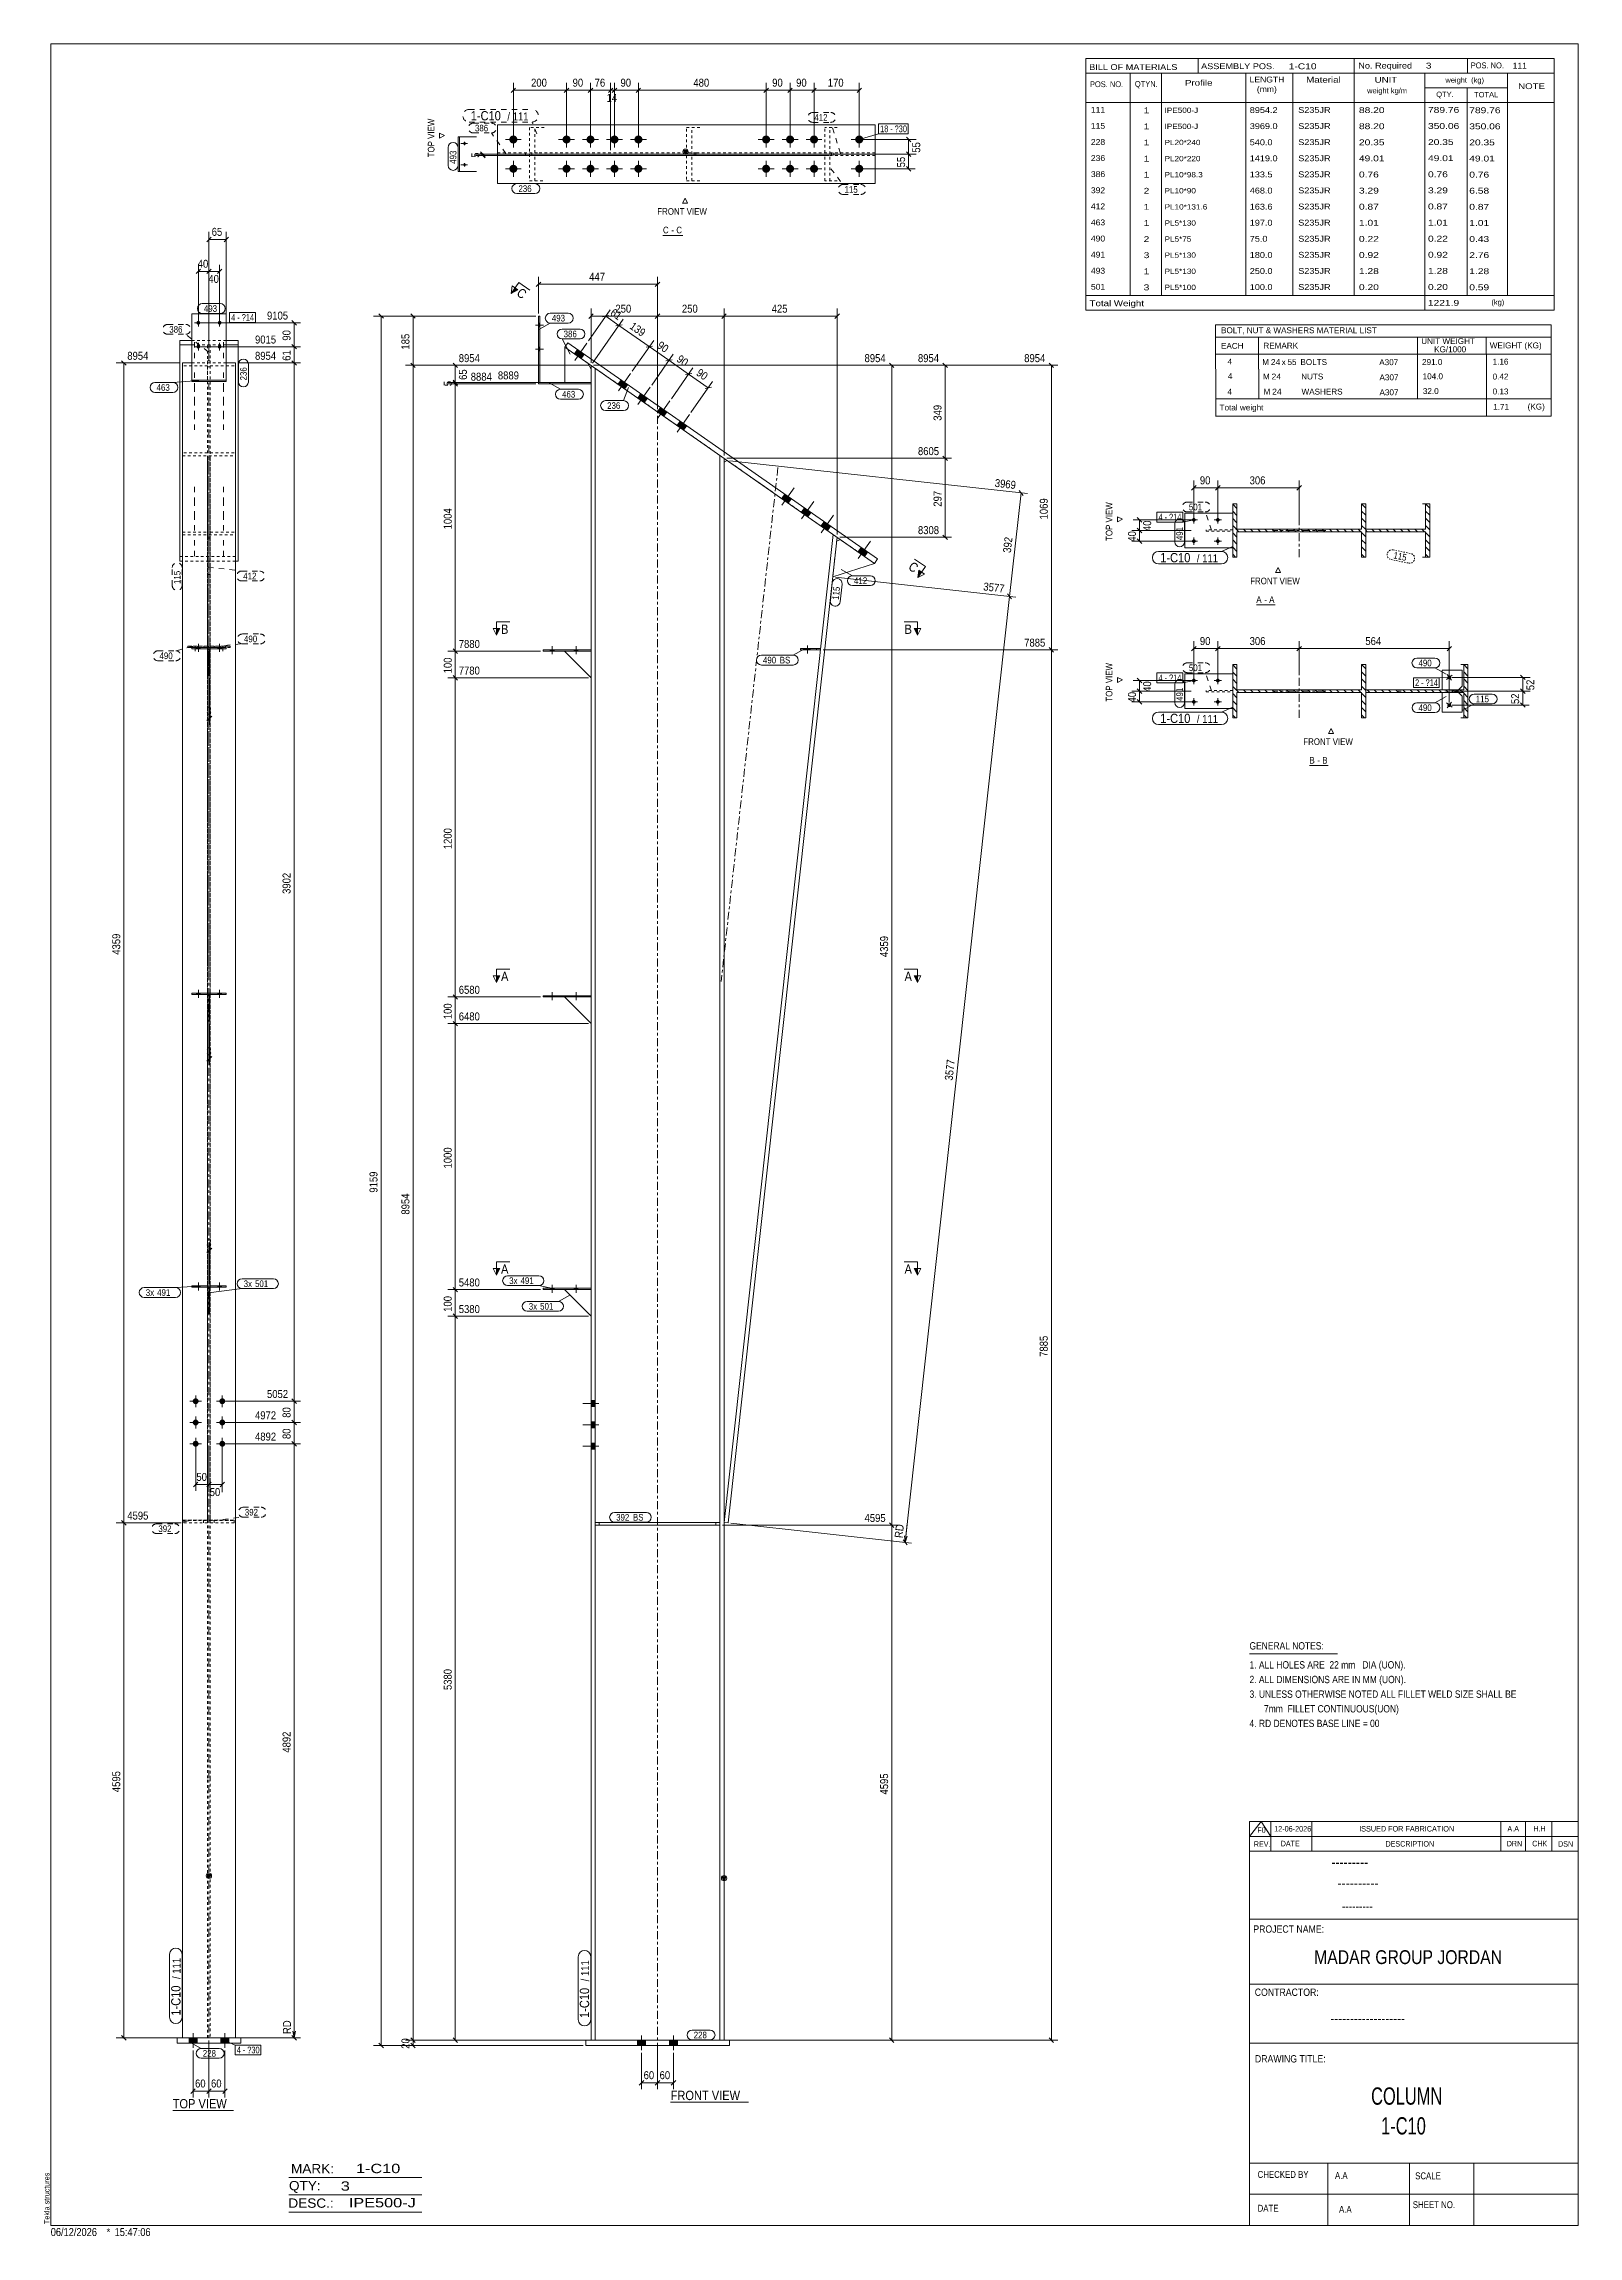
# Model space of a CAD drawing. Header units: millimetres. Extents: x 2 to 579, y 1 to 825.
import ezdxf

# ---------------------------------------------------------------- set-up
doc = ezdxf.new("R2010")
doc.units = ezdxf.units.MM
for name, pattern in [('XKITLINE00', [0]), ('XKITLINE01', [4, 1, -1, 1, -1]), ('XKITLINE02', [4, 2, -2]), ('XKITLINE03', [6, 3, -1, 1, -1]), ('XKITLINE04', [3, 0.5, -0.5, 0.5, -0.5, 0.5, -0.5])]:
    doc.linetypes.add(name, pattern=pattern)
for name, color, linetype, lineweight in [('Bolt', 3, 'Continuous', 0), ('BoltMark', 7, 'Continuous', 0), ('Dimensions', 7, 'Continuous', 0), ('DrawingSheet', 5, 'Continuous', 0), ('OtherObjectType', 7, 'Continuous', 0), ('Part', 2, 'Continuous', 0), ('PartMark', 7, 'Continuous', 0), ('Section', 6, 'Continuous', 0)]:
    doc.layers.add(name, color=color, linetype=linetype, lineweight=lineweight)
doc.styles.add('@ARIAL_UNICODE_MS_BOLD', font='ARIAL.TTF')
doc.styles.add('ARIAL', font='ARIAL.TTF')
doc.styles.add('ARIAL_NARROW', font='ARIALN.TTF')
doc.styles.add('COMIC_SANS_MS_BOLD', font='COMICBD.TTF')
doc.styles.add('SWIS721_EX_BT', font='ARIAL.TTF')
doc.styles.add('SWISSE', font='ARIAL.TTF')

# ---------------------------------------------------------------- blocks, each defined once
blk = doc.blocks.new('*A1')
at = {"layer": 'Part', "color": 7, "linetype": 'XKITLINE00', "lineweight": 0}
for p, q in [((450.78, 650.39), (449.18, 651.99)), ((499.18, 650.48), (497.58, 652.08)), ((450.78, 647.69), (449.18, 649.29)), ((450.78, 645), (449.18, 646.6)), ((451.5, 641.58), (449.18, 643.91)), ((499.18, 647.79), (497.58, 649.39)), ((499.18, 645.09), (497.58, 646.69)), ((499.18, 642.4), (497.58, 644)), ((450.78, 639.61), (449.18, 641.21)), ((450.78, 636.92), (449.18, 638.52)), ((450.78, 634.22), (449.18, 635.82)), ((454.2, 641.58), (453.2, 642.58)), ((456.89, 641.58), (455.89, 642.58)), ((459.59, 641.58), (458.59, 642.58)), ((462.28, 641.58), (461.28, 642.58)), ((464.97, 641.58), (463.97, 642.58)), ((467.67, 641.58), (466.67, 642.58)), ((470.36, 641.58), (469.36, 642.58)), ((473.06, 641.58), (472.06, 642.58)), ((475.75, 641.58), (474.75, 642.58)), ((478.44, 641.58), (477.44, 642.58)), ((481.14, 641.58), (480.14, 642.58)), ((483.83, 641.58), (482.83, 642.58)), ((486.53, 641.58), (485.53, 642.58)), ((489.22, 641.58), (488.22, 642.58)), ((491.91, 641.58), (490.91, 642.58)), ((494.61, 641.58), (493.61, 642.58)), ((497.3, 641.58), (496.3, 642.58)), ((499.18, 639.71), (497.58, 641.31)), ((499.18, 637.01), (497.58, 638.61)), ((499.18, 634.32), (497.58, 635.92)), ((450.23, 632.08), (449.18, 633.13)), ((498.72, 632.08), (497.58, 633.22))]:
    blk.add_line(p, q, dxfattribs=at)
blk = doc.blocks.new('*A2')
at = {"layer": 'Part', "color": 7, "linetype": 'XKITLINE00', "lineweight": 0}
for p, q in [((523.2, 650.47), (521.59, 652.08)), ((521.59, 652.08), (521.59, 652.08)), ((523.2, 647.78), (521.59, 649.39)), ((523.2, 645.08), (521.59, 646.69)), ((523.2, 642.39), (521.59, 644)), ((499.76, 641.58), (499.18, 642.17)), ((502.46, 641.58), (501.46, 642.58)), ((505.15, 641.58), (504.15, 642.58)), ((507.84, 641.58), (506.84, 642.58)), ((510.54, 641.58), (509.54, 642.58)), ((513.23, 641.58), (512.23, 642.58)), ((515.93, 641.58), (514.93, 642.58)), ((518.62, 641.58), (517.62, 642.58)), ((521.31, 641.58), (520.31, 642.58)), ((523.2, 639.7), (521.59, 641.31)), ((523.2, 637), (521.59, 638.61)), ((523.2, 634.31), (521.59, 635.92)), ((522.73, 632.08), (521.59, 633.22))]:
    blk.add_line(p, q, dxfattribs=at)
blk = doc.blocks.new('*A3')
at = {"layer": 'Part', "color": 7, "linetype": 'XKITLINE00', "lineweight": 0}
for p, q in [((450.78, 589.98), (449.18, 591.58)), ((450.78, 587.28), (449.18, 588.88)), ((450.78, 584.59), (449.18, 586.19)), ((499.18, 590.07), (497.58, 591.67)), ((499.18, 587.37), (497.58, 588.97)), ((499.18, 584.68), (497.58, 586.28)), ((451.5, 581.17), (449.18, 583.49)), ((450.78, 579.2), (449.18, 580.8)), ((450.78, 576.51), (449.18, 578.11)), ((454.2, 581.17), (453.2, 582.17)), ((456.89, 581.17), (455.89, 582.17)), ((459.59, 581.17), (458.59, 582.17)), ((462.28, 581.17), (461.28, 582.17)), ((464.97, 581.17), (463.97, 582.17)), ((467.67, 581.17), (466.67, 582.17)), ((470.36, 581.17), (469.36, 582.17)), ((473.06, 581.17), (472.06, 582.17)), ((475.75, 581.17), (474.75, 582.17)), ((478.44, 581.17), (477.44, 582.17)), ((481.14, 581.17), (480.14, 582.17)), ((483.83, 581.17), (482.83, 582.17)), ((486.53, 581.17), (485.53, 582.17)), ((489.22, 581.17), (488.22, 582.17)), ((491.91, 581.17), (490.91, 582.17)), ((494.61, 581.17), (493.61, 582.17)), ((497.3, 581.17), (496.3, 582.17)), ((499.18, 581.99), (497.58, 583.59)), ((499.18, 579.29), (497.58, 580.89)), ((499.18, 576.6), (497.58, 578.2)), ((450.78, 573.81), (449.18, 575.41)), ((450.23, 571.67), (449.18, 572.72)), ((499.18, 573.9), (497.58, 575.5)), ((498.72, 571.67), (497.58, 572.81))]:
    blk.add_line(p, q, dxfattribs=at)
blk = doc.blocks.new('*A4')
at = {"layer": 'Part', "color": 7, "linetype": 'XKITLINE00', "lineweight": 0}
for p, q in [((537.6, 590.06), (535.99, 591.67)), ((535.99, 591.67), (535.99, 591.67)), ((537.6, 587.37), (535.99, 588.97)), ((537.6, 584.67), (535.99, 586.28)), ((500.69, 581.17), (499.69, 582.17)), ((503.39, 581.17), (502.39, 582.17)), ((506.08, 581.17), (505.08, 582.17)), ((508.78, 581.17), (507.78, 582.17)), ((511.47, 581.17), (510.47, 582.17)), ((514.16, 581.17), (513.16, 582.17)), ((516.86, 581.17), (515.86, 582.17)), ((519.55, 581.17), (518.55, 582.17)), ((522.25, 581.17), (521.25, 582.17)), ((524.94, 581.17), (523.94, 582.17)), ((527.63, 581.17), (526.63, 582.17)), ((530.33, 581.17), (529.33, 582.17)), ((533.02, 581.17), (532.02, 582.17)), ((535.72, 581.17), (534.72, 582.17)), ((537.6, 581.98), (535.99, 583.59)), ((537.6, 579.28), (535.99, 580.89)), ((537.6, 576.59), (535.99, 578.2)), ((537.6, 573.89), (535.99, 575.5)), ((537.13, 571.67), (535.99, 572.81))]:
    blk.add_line(p, q, dxfattribs=at)
blk = doc.blocks.new('*A5')
at = {"layer": 'Bolt'}
for points in [[(205.43, 708.41), (204.28, 706.77), (201.82, 708.49), (202.97, 710.13)], [(205.43, 708.41), (204.28, 706.77), (201.82, 708.49), (202.97, 710.13)], [(221.82, 696.95), (220.67, 695.31), (218.22, 697.03), (219.36, 698.67)], [(221.82, 696.95), (220.67, 695.31), (218.22, 697.03), (219.36, 698.67)], [(229.2, 691.8), (228.05, 690.16), (225.59, 691.88), (226.74, 693.51)], [(229.2, 691.8), (228.05, 690.16), (225.59, 691.88), (226.74, 693.51)], [(236.57, 686.64), (235.43, 685), (232.97, 686.72), (234.12, 688.36)], [(236.57, 686.64), (235.43, 685), (232.97, 686.72), (234.12, 688.36)], [(243.95, 681.48), (242.8, 679.84), (240.35, 681.56), (241.49, 683.2)], [(243.95, 681.48), (242.8, 679.84), (240.35, 681.56), (241.49, 683.2)], [(283.29, 653.98), (282.15, 652.35), (279.69, 654.06), (280.83, 655.7)], [(283.29, 653.98), (282.15, 652.35), (279.69, 654.06), (280.83, 655.7)], [(290.67, 648.83), (289.52, 647.19), (287.07, 648.91), (288.21, 650.55)], [(290.67, 648.83), (289.52, 647.19), (287.07, 648.91), (288.21, 650.55)], [(298.05, 643.67), (296.9, 642.03), (294.44, 643.75), (295.59, 645.39)], [(298.05, 643.67), (296.9, 642.03), (294.44, 643.75), (295.59, 645.39)], [(311.98, 633.93), (310.83, 632.29), (308.38, 634.01), (309.52, 635.65)], [(311.98, 633.93), (310.83, 632.29), (308.38, 634.01), (309.52, 635.65)]]:
    blk.add_hatch(color=3, dxfattribs=at).paths.add_polyline_path(points, flags=17)
at = {"layer": 'Bolt', "color": 3, "linetype": 'XKITLINE00', "lineweight": 0}
for p, q in [((201.82, 708.49), (202.97, 710.13)), ((201.82, 708.49), (202.97, 710.13)), ((201.91, 705.99), (206.49, 712.55)), ((201.91, 705.99), (206.49, 712.55)), ((204.28, 706.77), (205.43, 708.41)), ((204.28, 706.77), (205.43, 708.41)), ((218.3, 694.53), (222.88, 701.09)), ((218.3, 694.53), (222.88, 701.09)), ((218.22, 697.03), (219.36, 698.67)), ((218.22, 697.03), (219.36, 698.67)), ((220.67, 695.31), (221.82, 696.95)), ((220.67, 695.31), (221.82, 696.95)), ((225.59, 691.88), (226.74, 693.51)), ((225.59, 691.88), (226.74, 693.51)), ((225.68, 689.38), (230.26, 695.93)), ((225.68, 689.38), (230.26, 695.93)), ((228.05, 690.16), (229.2, 691.8)), ((228.05, 690.16), (229.2, 691.8)), ((232.97, 686.72), (234.12, 688.36)), ((232.97, 686.72), (234.12, 688.36)), ((233.05, 684.22), (237.64, 690.78)), ((233.05, 684.22), (237.64, 690.78)), ((235.43, 685), (236.57, 686.64)), ((235.43, 685), (236.57, 686.64)), ((240.43, 679.06), (245.01, 685.62)), ((240.43, 679.06), (245.01, 685.62)), ((240.35, 681.56), (241.49, 683.2)), ((240.35, 681.56), (241.49, 683.2)), ((242.8, 679.84), (243.95, 681.48)), ((242.8, 679.84), (243.95, 681.48)), ((279.69, 654.06), (280.83, 655.7)), ((279.69, 654.06), (280.83, 655.7)), ((279.77, 651.57), (284.36, 658.12)), ((279.77, 651.57), (284.36, 658.12)), ((282.15, 652.35), (283.29, 653.98)), ((282.15, 652.35), (283.29, 653.98)), ((287.15, 646.41), (291.73, 652.97)), ((287.15, 646.41), (291.73, 652.97)), ((287.07, 648.91), (288.21, 650.55)), ((287.07, 648.91), (288.21, 650.55)), ((289.52, 647.19), (290.67, 648.83)), ((289.52, 647.19), (290.67, 648.83)), ((294.44, 643.75), (295.59, 645.39)), ((294.44, 643.75), (295.59, 645.39)), ((294.53, 641.25), (299.11, 647.81)), ((294.53, 641.25), (299.11, 647.81)), ((296.9, 642.03), (298.05, 643.67)), ((296.9, 642.03), (298.05, 643.67)), ((308.38, 634.01), (309.52, 635.65)), ((308.38, 634.01), (309.52, 635.65)), ((308.46, 631.51), (313.04, 638.07)), ((308.46, 631.51), (313.04, 638.07)), ((310.83, 632.29), (311.98, 633.93)), ((310.83, 632.29), (311.98, 633.93))]:
    blk.add_line(p, q, dxfattribs=at)
blk = doc.blocks.new('*A6')
at = {"layer": 'Bolt'}
for points in [[(209.62, 312.82), (208.02, 312.82), (208.02, 315.02), (209.62, 315.02)], [(209.62, 312.82), (208.02, 312.82), (208.02, 315.02), (209.62, 315.02)], [(209.62, 304.82), (208.02, 304.82), (208.02, 307.02), (209.62, 307.02)], [(209.62, 304.82), (208.02, 304.82), (208.02, 307.02), (209.62, 307.02)], [(209.62, 296.82), (208.02, 296.82), (208.02, 299.02), (209.62, 299.02)], [(209.62, 296.82), (208.02, 296.82), (208.02, 299.02), (209.62, 299.02)]]:
    blk.add_hatch(color=3, dxfattribs=at).paths.add_polyline_path(points, flags=17)
at = {"layer": 'Bolt', "color": 3, "linetype": 'XKITLINE00', "lineweight": 0}
for p, q in [((210.97, 313.92), (204.97, 313.92)), ((210.97, 313.92), (204.97, 313.92)), ((209.62, 315.02), (208.02, 315.02)), ((209.62, 315.02), (208.02, 315.02)), ((210.97, 305.92), (204.97, 305.92)), ((210.97, 305.92), (204.97, 305.92)), ((209.62, 312.82), (208.02, 312.82)), ((209.62, 312.82), (208.02, 312.82)), ((209.62, 307.02), (208.02, 307.02)), ((209.62, 307.02), (208.02, 307.02)), ((210.97, 297.92), (204.97, 297.92)), ((210.97, 297.92), (204.97, 297.92)), ((209.62, 304.82), (208.02, 304.82)), ((209.62, 304.82), (208.02, 304.82)), ((209.62, 299.02), (208.02, 299.02)), ((209.62, 299.02), (208.02, 299.02)), ((209.62, 296.82), (208.02, 296.82)), ((209.62, 296.82), (208.02, 296.82))]:
    blk.add_line(p, q, dxfattribs=at)
blk = doc.blocks.new('*A7')
at = {"layer": 'Bolt'}
for points in [[(192.72, 356.73), (192.72, 357.23), (194.12, 357.23), (194.12, 356.73)], [(192.72, 356.73), (192.72, 357.23), (194.12, 357.23), (194.12, 356.73)], [(201.72, 356.73), (201.72, 357.23), (203.12, 357.23), (203.12, 356.73)], [(201.72, 356.73), (201.72, 357.23), (203.12, 357.23), (203.12, 356.73)]]:
    blk.add_hatch(color=3, dxfattribs=at).paths.add_polyline_path(points, flags=17)
at = {"layer": 'Bolt', "color": 3, "linetype": 'XKITLINE00', "lineweight": 0}
for p, q in [((192.72, 356.73), (192.72, 357.23)), ((192.72, 356.73), (192.72, 357.23)), ((193.42, 355.57), (193.42, 358.57)), ((193.42, 355.57), (193.42, 358.57)), ((194.12, 356.73), (194.12, 357.23)), ((194.12, 356.73), (194.12, 357.23)), ((201.72, 356.73), (201.72, 357.23)), ((201.72, 356.73), (201.72, 357.23)), ((202.42, 355.57), (202.42, 358.57)), ((202.42, 355.57), (202.42, 358.57)), ((203.12, 356.73), (203.12, 357.23)), ((203.12, 356.73), (203.12, 357.23))]:
    blk.add_line(p, q, dxfattribs=at)
blk = doc.blocks.new('*A8')
at = {"layer": 'Bolt'}
for points in [[(192.72, 466.73), (192.72, 467.23), (194.12, 467.23), (194.12, 466.73)], [(192.72, 466.73), (192.72, 467.23), (194.12, 467.23), (194.12, 466.73)], [(201.72, 466.73), (201.72, 467.23), (203.12, 467.23), (203.12, 466.73)], [(201.72, 466.73), (201.72, 467.23), (203.12, 467.23), (203.12, 466.73)]]:
    blk.add_hatch(color=3, dxfattribs=at).paths.add_polyline_path(points, flags=17)
at = {"layer": 'Bolt', "color": 3, "linetype": 'XKITLINE00', "lineweight": 0}
for p, q in [((192.72, 466.73), (192.72, 467.23)), ((192.72, 466.73), (192.72, 467.23)), ((193.42, 465.57), (193.42, 468.57)), ((193.42, 465.57), (193.42, 468.57)), ((194.12, 466.73), (194.12, 467.23)), ((194.12, 466.73), (194.12, 467.23)), ((201.72, 466.73), (201.72, 467.23)), ((201.72, 466.73), (201.72, 467.23)), ((202.42, 465.57), (202.42, 468.57)), ((202.42, 465.57), (202.42, 468.57)), ((203.12, 466.73), (203.12, 467.23)), ((203.12, 466.73), (203.12, 467.23))]:
    blk.add_line(p, q, dxfattribs=at)
blk = doc.blocks.new('*A9')
at = {"layer": 'Bolt'}
for points in [[(188.32, 719.98), (188.82, 719.98), (188.82, 718.58), (188.32, 718.58)], [(188.32, 710.98), (188.82, 710.98), (188.82, 709.58), (188.32, 709.58)]]:
    blk.add_hatch(color=3, dxfattribs=at).paths.add_polyline_path(points, flags=17)
at = {"layer": 'Bolt', "color": 3, "linetype": 'XKITLINE00', "lineweight": 0}
for p, q in [((190.16, 719.28), (187.16, 719.28)), ((188.82, 719.98), (188.32, 719.98)), ((188.82, 718.58), (188.32, 718.58)), ((190.16, 710.28), (187.16, 710.28)), ((188.82, 710.98), (188.32, 710.98)), ((188.82, 709.58), (188.32, 709.58))]:
    blk.add_line(p, q, dxfattribs=at)
blk = doc.blocks.new('*A10')
at = {"layer": 'Bolt'}
for points in [[(188.32, 719.98), (188.82, 719.98), (188.82, 718.58), (188.32, 718.58)], [(188.32, 710.98), (188.82, 710.98), (188.82, 709.58), (188.32, 709.58)]]:
    blk.add_hatch(color=3, dxfattribs=at).paths.add_polyline_path(points, flags=17)
at = {"layer": 'Bolt', "color": 3, "linetype": 'XKITLINE00', "lineweight": 0}
for p, q in [((190.16, 719.28), (187.16, 719.28)), ((188.82, 719.98), (188.32, 719.98)), ((188.82, 718.58), (188.32, 718.58)), ((190.16, 710.28), (187.16, 710.28)), ((188.82, 710.98), (188.32, 710.98)), ((188.82, 709.58), (188.32, 709.58))]:
    blk.add_line(p, q, dxfattribs=at)
blk = doc.blocks.new('*A11')
at = {"layer": 'Bolt', "color": 3, "linetype": 'XKITLINE02', "lineweight": 0}
for p, q in [((288.44, 597.23), (288.44, 597.73)), ((289.42, 595.88), (289.42, 598.88)), ((290.41, 597.23), (290.41, 597.73))]:
    blk.add_line(p, q, dxfattribs=at)
blk = doc.blocks.new('*A12')
at = {"layer": 'Bolt'}
blk.add_hatch(color=3, dxfattribs=at).paths.add_polyline_path([(290.41, 597.73), (290.41, 597.23), (288.44, 597.23), (288.44, 597.73)], flags=17)
at = {"layer": 'Bolt', "color": 3, "linetype": 'XKITLINE00', "lineweight": 0}
for p, q in [((288.44, 597.23), (288.44, 597.73)), ((289.42, 595.88), (289.42, 598.88)), ((290.41, 597.23), (290.41, 597.73))]:
    blk.add_line(p, q, dxfattribs=at)
blk = doc.blocks.new('*A13')
at = {"layer": 'Bolt'}
for points in [[(192.72, 596.73), (192.72, 597.23), (194.12, 597.23), (194.12, 596.73)], [(192.72, 596.73), (192.72, 597.23), (194.12, 597.23), (194.12, 596.73)], [(201.72, 596.73), (201.72, 597.23), (203.12, 597.23), (203.12, 596.73)], [(201.72, 596.73), (201.72, 597.23), (203.12, 597.23), (203.12, 596.73)]]:
    blk.add_hatch(color=3, dxfattribs=at).paths.add_polyline_path(points, flags=17)
at = {"layer": 'Bolt', "color": 3, "linetype": 'XKITLINE00', "lineweight": 0}
for p, q in [((192.72, 596.73), (192.72, 597.23)), ((192.72, 596.73), (192.72, 597.23)), ((193.42, 595.57), (193.42, 598.57)), ((193.42, 595.57), (193.42, 598.57)), ((194.12, 596.73), (194.12, 597.23)), ((194.12, 596.73), (194.12, 597.23)), ((201.72, 596.73), (201.72, 597.23)), ((201.72, 596.73), (201.72, 597.23)), ((202.42, 595.57), (202.42, 598.57)), ((202.42, 595.57), (202.42, 598.57)), ((203.12, 596.73), (203.12, 597.23)), ((203.12, 596.73), (203.12, 597.23))]:
    blk.add_line(p, q, dxfattribs=at)
blk = doc.blocks.new('*A14')
at = {"layer": 'Bolt'}
for points in [[(228.52, 74.61), (228.52, 72.61), (225.52, 72.61), (225.52, 74.61)], [(228.52, 74.61), (228.52, 72.61), (225.52, 72.61), (225.52, 74.61)], [(240.52, 74.61), (240.52, 72.61), (237.52, 72.61), (237.52, 74.61)], [(240.52, 74.61), (240.52, 72.61), (237.52, 72.61), (237.52, 74.61)]]:
    blk.add_hatch(color=3, dxfattribs=at).paths.add_polyline_path(points, flags=17)
at = {"layer": 'Bolt', "color": 3, "linetype": 'XKITLINE00', "lineweight": 0}
for p, q in [((225.52, 74.61), (225.52, 72.61)), ((225.52, 74.61), (225.52, 72.61)), ((227.02, 76.36), (227.02, 70.86)), ((227.02, 76.36), (227.02, 70.86)), ((228.52, 74.61), (228.52, 72.61)), ((228.52, 74.61), (228.52, 72.61)), ((237.52, 74.61), (237.52, 72.61)), ((237.52, 74.61), (237.52, 72.61)), ((239.02, 76.36), (239.02, 70.86)), ((239.02, 76.36), (239.02, 70.86)), ((240.52, 74.61), (240.52, 72.61)), ((240.52, 74.61), (240.52, 72.61))]:
    blk.add_line(p, q, dxfattribs=at)
blk = doc.blocks.new('*A15')
at = {"layer": 'Part', "color": 2, "linetype": 'XKITLINE00', "lineweight": 0}
for p, q in [((198.19, 711.03), (199.34, 712.67)), ((314.5, 629.73), (198.19, 711.03)), ((199.34, 712.67), (315.65, 631.37)), ((315.65, 631.37), (314.5, 629.73))]:
    blk.add_line(p, q, dxfattribs=at)
blk = doc.blocks.new('*A16')
at = {"layer": 'Part'}
blk.add_hatch(color=2, dxfattribs=at).paths.add_polyline_path([(257.22, 136.01), (258.82, 136.01), (258.02, 134.61)], flags=17)
at = {"layer": 'Part', "color": 2, "linetype": 'XKITLINE00', "lineweight": 0}
for p, q in [((208.02, 704.16), (208.02, 172.21)), ((209.62, 703.04), (209.62, 172.21)), ((256.42, 172.21), (256.42, 670.33)), ((258.02, 172.21), (258.02, 669.21)), ((208.02, 172.11), (208.02, 74.61)), ((209.62, 172.11), (209.62, 74.61)), ((256.42, 74.61), (256.42, 172.11)), ((258.02, 74.61), (258.02, 172.11)), ((258.02, 134.61), (257.22, 136.01)), ((257.22, 136.01), (258.82, 136.01)), ((258.82, 136.01), (258.02, 134.61))]:
    blk.add_line(p, q, dxfattribs=at)
at = {"layer": 'Part', "color": 7, "linetype": 'XKITLINE01', "lineweight": 0}
for p, q in [((258.02, 669.21), (208.02, 704.16)), ((208.02, 74.61), (258.02, 74.61))]:
    blk.add_line(p, q, dxfattribs=at)
at = {"layer": 'Part', "color": 7, "linetype": 'XKITLINE03', "lineweight": 0}
for p, q in [((233.02, 172.21), (233.02, 696.68)), ((233.02, 64.61), (233.02, 172.11))]:
    blk.add_line(p, q, dxfattribs=at)
at = {"layer": 'Part', "color": 2, "linetype": 'XKITLINE00', "lineweight": 0}
blk.add_circle((258.02, 135.51), 1, dxfattribs=at)
blk = doc.blocks.new('*A17')
at = {"layer": 'Part', "color": 2, "linetype": 'XKITLINE00', "lineweight": 0}
blk.add_line((198.02, 356.73), (208.02, 346.73), dxfattribs=at)
at = {"layer": 'Part', "color": 7, "linetype": 'XKITLINE01', "lineweight": 0}
for p, q in [((208.02, 356.73), (198.02, 356.73)), ((208.02, 346.73), (208.02, 356.73))]:
    blk.add_line(p, q, dxfattribs=at)
blk = doc.blocks.new('*A18')
at = {"layer": 'Part', "color": 2, "linetype": 'XKITLINE00', "lineweight": 0}
for p, q in [((190.02, 356.73), (190.02, 357.23)), ((190.02, 357.23), (208.02, 357.23)), ((190.02, 356.73), (208.02, 356.73))]:
    blk.add_line(p, q, dxfattribs=at)
at = {"layer": 'Part', "color": 7, "linetype": 'XKITLINE01', "lineweight": 0}
blk.add_line((208.02, 357.23), (208.02, 356.73), dxfattribs=at)
blk = doc.blocks.new('*A19')
at = {"layer": 'Part', "color": 2, "linetype": 'XKITLINE00', "lineweight": 0}
for p, q in [((188.32, 697.18), (188.32, 697.68)), ((188.32, 697.68), (208.02, 697.68)), ((188.32, 697.18), (208.02, 697.18))]:
    blk.add_line(p, q, dxfattribs=at)
at = {"layer": 'Part', "color": 7, "linetype": 'XKITLINE01', "lineweight": 0}
blk.add_line((208.02, 697.68), (208.02, 697.18), dxfattribs=at)
blk = doc.blocks.new('*A20')
at = {"layer": 'Part', "color": 2, "linetype": 'XKITLINE00', "lineweight": 0}
for p, q in [((198.19, 711.03), (198.19, 697.68)), ((208.02, 702.66), (206.79, 705.01))]:
    blk.add_line(p, q, dxfattribs=at)
at = {"layer": 'Part', "color": 7, "linetype": 'XKITLINE01', "lineweight": 0}
for p, q in [((206.79, 705.01), (198.19, 711.03)), ((208.02, 697.68), (208.02, 702.66)), ((198.19, 697.68), (208.02, 697.68))]:
    blk.add_line(p, q, dxfattribs=at)
blk = doc.blocks.new('*A21')
at = {"layer": 'Part', "color": 2, "linetype": 'XKITLINE00', "lineweight": 0}
blk.add_line((198.02, 466.73), (208.02, 456.73), dxfattribs=at)
at = {"layer": 'Part', "color": 7, "linetype": 'XKITLINE01', "lineweight": 0}
for p, q in [((208.02, 466.73), (198.02, 466.73)), ((208.02, 456.73), (208.02, 466.73))]:
    blk.add_line(p, q, dxfattribs=at)
blk = doc.blocks.new('*A22')
at = {"layer": 'Part', "color": 2, "linetype": 'XKITLINE00', "lineweight": 0}
for p, q in [((190.02, 466.73), (190.02, 467.23)), ((190.02, 467.23), (208.02, 467.23)), ((190.02, 466.73), (208.02, 466.73))]:
    blk.add_line(p, q, dxfattribs=at)
at = {"layer": 'Part', "color": 7, "linetype": 'XKITLINE01', "lineweight": 0}
blk.add_line((208.02, 467.23), (208.02, 466.73), dxfattribs=at)
blk = doc.blocks.new('*A23')
at = {"layer": 'Part', "color": 2, "linetype": 'XKITLINE00', "lineweight": 0}
for p, q in [((188.32, 722.68), (188.32, 697.68)), ((188.82, 722.68), (188.32, 722.68)), ((188.82, 722.68), (188.82, 697.68)), ((188.32, 697.68), (188.82, 697.68))]:
    blk.add_line(p, q, dxfattribs=at)
blk = doc.blocks.new('*A24')
at = {"layer": 'Part', "color": 7, "linetype": 'XKITLINE01', "lineweight": 0}
for p, q in [((294.22, 597.73), (286.72, 597.73)), ((286.72, 597.73), (286.72, 597.23)), ((286.72, 597.23), (294.22, 597.23)), ((292.72, 597.23), (292.72, 597.73)), ((294.22, 597.23), (294.22, 597.73))]:
    blk.add_line(p, q, dxfattribs=at)
blk = doc.blocks.new('*A25')
at = {"layer": 'Part', "color": 2, "linetype": 'XKITLINE00', "lineweight": 0}
for p, q in [((286.72, 597.23), (286.72, 597.73)), ((286.72, 597.73), (294.22, 597.73)), ((294.22, 597.23), (286.72, 597.23)), ((294.22, 597.73), (294.22, 597.23))]:
    blk.add_line(p, q, dxfattribs=at)
at = {"layer": 'Part', "color": 7, "linetype": 'XKITLINE01', "lineweight": 0}
for p, q in [((292.72, 597.23), (292.72, 597.73)), ((294.22, 597.23), (294.22, 597.23)), ((294.22, 597.23), (294.22, 597.23))]:
    blk.add_line(p, q, dxfattribs=at)
blk = doc.blocks.new('*A26')
at = {"layer": 'Part', "color": 2, "linetype": 'XKITLINE00', "lineweight": 0}
blk.add_line((198.02, 596.73), (208.02, 586.73), dxfattribs=at)
at = {"layer": 'Part', "color": 7, "linetype": 'XKITLINE01', "lineweight": 0}
for p, q in [((208.02, 596.73), (198.02, 596.73)), ((208.02, 586.73), (208.02, 596.73))]:
    blk.add_line(p, q, dxfattribs=at)
blk = doc.blocks.new('*A27')
at = {"layer": 'Part', "color": 2, "linetype": 'XKITLINE00', "lineweight": 0}
for p, q in [((190.02, 596.73), (190.02, 597.23)), ((190.02, 597.23), (208.02, 597.23)), ((190.02, 596.73), (208.02, 596.73))]:
    blk.add_line(p, q, dxfattribs=at)
at = {"layer": 'Part', "color": 7, "linetype": 'XKITLINE01', "lineweight": 0}
blk.add_line((208.02, 597.23), (208.02, 596.73), dxfattribs=at)
blk = doc.blocks.new('*A28')
at = {"layer": 'Part', "color": 2, "linetype": 'XKITLINE00', "lineweight": 0}
for p, q in [((260.02, 74.61), (206.02, 74.61)), ((206.02, 74.61), (206.02, 72.61)), ((260.02, 74.61), (260.02, 72.61)), ((260.02, 72.61), (206.02, 72.61))]:
    blk.add_line(p, q, dxfattribs=at)
blk = doc.blocks.new('*A29')
at = {"layer": 'Part', "color": 2, "linetype": 'XKITLINE00', "lineweight": 0}
for p, q in [((209.62, 269.21), (256.42, 269.21)), ((209.62, 268.21), (256.42, 268.21))]:
    blk.add_line(p, q, dxfattribs=at)
at = {"layer": 'Part', "color": 7, "linetype": 'XKITLINE01', "lineweight": 0}
for p, q in [((209.62, 268.21), (209.62, 269.21)), ((211.12, 268.21), (211.12, 269.21)), ((254.92, 268.21), (254.92, 269.21)), ((256.42, 269.21), (256.42, 268.21))]:
    blk.add_line(p, q, dxfattribs=at)
blk = doc.blocks.new('*A30')
at = {"layer": 'Part', "color": 7, "linetype": 'XKITLINE01', "lineweight": 0}
for p, q in [((209.62, 269.21), (256.42, 269.21)), ((209.62, 268.21), (209.62, 269.21)), ((256.42, 268.21), (209.62, 268.21)), ((211.12, 269.21), (211.12, 268.21)), ((254.92, 268.21), (254.92, 269.21)), ((256.42, 269.21), (256.42, 268.21))]:
    blk.add_line(p, q, dxfattribs=at)
blk = doc.blocks.new('*A31')
at = {"layer": 'Part', "color": 2, "linetype": 'XKITLINE00', "lineweight": 0}
for p, q in [((259.23, 668.37), (258.02, 667.74)), ((258.02, 667.74), (259.24, 668.36)), ((299.01, 640.56), (258.02, 269.21)), ((259.61, 269.03), (300.5, 639.52)), ((258.02, 269.21), (259.61, 269.03))]:
    blk.add_line(p, q, dxfattribs=at)
at = {"layer": 'Part', "color": 7, "linetype": 'XKITLINE01', "lineweight": 0}
for p, q in [((258.02, 667.74), (258.02, 667.74)), ((258.02, 269.21), (258.02, 667.74)), ((258.02, 667.74), (258.02, 667.74)), ((259.25, 668.38), (259.23, 668.37)), ((259.25, 668.38), (259.24, 668.36)), ((259.24, 668.36), (300.5, 639.52)), ((299.01, 640.56), (259.25, 668.38))]:
    blk.add_line(p, q, dxfattribs=at)
at = {"layer": 'Part', "color": 7, "linetype": 'XKITLINE03', "lineweight": 0}
blk.add_line((278.25, 665.78), (256.93, 472.59), dxfattribs=at)
blk = doc.blocks.new('*A32')
at = {"layer": 'Part', "color": 7, "linetype": 'XKITLINE01', "lineweight": 0}
for p, q in [((300.34, 638.03), (298.85, 624.61)), ((314.5, 629.73), (301.73, 638.66))]:
    blk.add_line(p, q, dxfattribs=at)
at = {"layer": 'Part', "color": 2, "linetype": 'XKITLINE00', "lineweight": 0}
for p, q in [((301.73, 638.66), (300.34, 638.03)), ((298.85, 624.61), (314.5, 629.73))]:
    blk.add_line(p, q, dxfattribs=at)
blk = doc.blocks.new('*A33')
at = {"layer": 'Bolt', "color": 3, "linetype": 'XKITLINE02', "lineweight": 0}
for p, q in [((58.95, 706.87), (58.95, 713.43)), ((69.95, 706.87), (69.95, 713.43)), ((58.95, 695.41), (58.95, 701.97)), ((69.95, 695.41), (69.95, 701.97)), ((58.95, 690.26), (58.95, 696.81)), ((69.95, 690.26), (69.95, 696.81)), ((58.95, 685.1), (58.95, 691.66)), ((58.95, 679.94), (58.95, 686.5)), ((69.95, 685.1), (69.95, 691.66)), ((69.95, 679.94), (69.95, 686.5)), ((58.95, 652.45), (58.95, 659)), ((58.95, 647.29), (58.95, 653.85)), ((69.95, 652.45), (69.95, 659)), ((69.95, 647.29), (69.95, 653.85)), ((58.95, 642.13), (58.95, 648.69)), ((69.95, 642.13), (69.95, 648.69)), ((58.95, 632.39), (58.95, 638.95)), ((69.95, 632.39), (69.95, 638.95))]:
    blk.add_line(p, q, dxfattribs=at)
blk = doc.blocks.new('*A34')
at = {"layer": 'Bolt'}
for points in [[(58.35, 314.82), (58.35, 314.85), (58.35, 314.88), (58.36, 314.9), (58.36, 314.93), (58.36, 314.96), (58.37, 314.98), (58.37, 315.01), (58.38, 315.04), (58.38, 315.06), (58.39, 315.09), (58.4, 315.12), (58.41, 315.14), (58.41, 315.17), (58.42, 315.19), (58.43, 315.22), (58.44, 315.24), (58.46, 315.27), (58.47, 315.29), (58.48, 315.31), (58.49, 315.34), (58.51, 315.36), (58.52, 315.38), (58.54, 315.41), (58.55, 315.43), (58.57, 315.45), (58.58, 315.47), (58.6, 315.49), (58.62, 315.51), (58.63, 315.53), (58.65, 315.55), (58.67, 315.57), (58.69, 315.59), (58.71, 315.61), (58.73, 315.63), (58.75, 315.65), (58.77, 315.66), (58.79, 315.68), (58.82, 315.7), (58.84, 315.71), (58.86, 315.73), (58.88, 315.74), (58.91, 315.75), (58.93, 315.77), (58.96, 315.78), (58.98, 315.79), (59, 315.8), (59.03, 315.81), (59.05, 315.82), (59.08, 315.83), (59.1, 315.84), (59.13, 315.85), (59.16, 315.86), (59.18, 315.86), (59.21, 315.87), (59.24, 315.88), (59.26, 315.88), (59.29, 315.88), (59.32, 315.89), (59.34, 315.89), (59.37, 315.89), (59.4, 315.89), (59.42, 315.9), (59.45, 315.9), (59.48, 315.9), (59.5, 315.89), (59.53, 315.89), (59.56, 315.89), (59.58, 315.89), (59.61, 315.88), (59.64, 315.88), (59.66, 315.88), (59.69, 315.87), (59.72, 315.86), (59.74, 315.86), (59.77, 315.85), (59.8, 315.84), (59.82, 315.83), (59.85, 315.82), (59.87, 315.81), (59.9, 315.8), (59.92, 315.79), (59.94, 315.78), (59.97, 315.77), (59.99, 315.75), (60.02, 315.74), (60.04, 315.73), (60.06, 315.71), (60.08, 315.7), (60.11, 315.68), (60.13, 315.66), (60.15, 315.65), (60.17, 315.63), (60.19, 315.61), (60.21, 315.59), (60.23, 315.57), (60.25, 315.55), (60.27, 315.53), (60.28, 315.51), (60.3, 315.49), (60.32, 315.47), (60.33, 315.45), (60.35, 315.43), (60.36, 315.41), (60.38, 315.38), (60.39, 315.36), (60.41, 315.34), (60.42, 315.31), (60.43, 315.29), (60.44, 315.27), (60.46, 315.24), (60.47, 315.22), (60.48, 315.19), (60.49, 315.17), (60.49, 315.14), (60.5, 315.12), (60.51, 315.09), (60.52, 315.06), (60.52, 315.04), (60.53, 315.01), (60.53, 314.98), (60.54, 314.96), (60.54, 314.93), (60.54, 314.9), (60.55, 314.88), (60.55, 314.85), (60.55, 314.82), (60.55, 314.8), (60.55, 314.77), (60.55, 314.74), (60.55, 314.72), (60.54, 314.69), (60.54, 314.66), (60.54, 314.63), (60.53, 314.61), (60.53, 314.58), (60.52, 314.56), (60.52, 314.53), (60.51, 314.5), (60.5, 314.48), (60.49, 314.45), (60.49, 314.43), (60.48, 314.4), (60.47, 314.38), (60.46, 314.35), (60.44, 314.33), (60.43, 314.3), (60.42, 314.28), (60.41, 314.25), (60.39, 314.23), (60.38, 314.21), (60.36, 314.19), (60.35, 314.16), (60.33, 314.14), (60.32, 314.12), (60.3, 314.1), (60.28, 314.08), (60.27, 314.06), (60.25, 314.04), (60.23, 314.02), (60.21, 314), (60.19, 313.98), (60.17, 313.96), (60.15, 313.95), (60.13, 313.93), (60.11, 313.91), (60.08, 313.9), (60.06, 313.88), (60.04, 313.87), (60.02, 313.85), (59.99, 313.84), (59.97, 313.83), (59.94, 313.81), (59.92, 313.8), (59.9, 313.79), (59.87, 313.78), (59.85, 313.77), (59.82, 313.76), (59.8, 313.75), (59.77, 313.74), (59.74, 313.74), (59.72, 313.73), (59.69, 313.72), (59.66, 313.72), (59.64, 313.71), (59.61, 313.71), (59.58, 313.7), (59.56, 313.7), (59.53, 313.7), (59.5, 313.7), (59.48, 313.7), (59.45, 313.7), (59.42, 313.7), (59.4, 313.7), (59.37, 313.7), (59.34, 313.7), (59.32, 313.7), (59.29, 313.71), (59.26, 313.71), (59.24, 313.72), (59.21, 313.72), (59.18, 313.73), (59.16, 313.74), (59.13, 313.74), (59.1, 313.75), (59.08, 313.76), (59.05, 313.77), (59.03, 313.78), (59, 313.79), (58.98, 313.8), (58.96, 313.81), (58.93, 313.83), (58.91, 313.84), (58.88, 313.85), (58.86, 313.87), (58.84, 313.88), (58.82, 313.9), (58.79, 313.91), (58.77, 313.93), (58.75, 313.95), (58.73, 313.96), (58.71, 313.98), (58.69, 314), (58.67, 314.02), (58.65, 314.04), (58.63, 314.06), (58.62, 314.08), (58.6, 314.1), (58.58, 314.12), (58.57, 314.14), (58.55, 314.16), (58.54, 314.19), (58.52, 314.21), (58.51, 314.23), (58.49, 314.25), (58.48, 314.28), (58.47, 314.3), (58.46, 314.33), (58.44, 314.35), (58.43, 314.38), (58.42, 314.4), (58.41, 314.43), (58.41, 314.45), (58.4, 314.48), (58.39, 314.5), (58.38, 314.53), (58.38, 314.56), (58.37, 314.58), (58.37, 314.61), (58.36, 314.63), (58.36, 314.66), (58.36, 314.69), (58.35, 314.72), (58.35, 314.74), (58.35, 314.77), (58.35, 314.8)], [(68.35, 314.82), (68.35, 314.85), (68.35, 314.88), (68.36, 314.9), (68.36, 314.93), (68.36, 314.96), (68.37, 314.98), (68.37, 315.01), (68.38, 315.04), (68.38, 315.06), (68.39, 315.09), (68.4, 315.12), (68.41, 315.14), (68.41, 315.17), (68.42, 315.19), (68.43, 315.22), (68.44, 315.24), (68.46, 315.27), (68.47, 315.29), (68.48, 315.31), (68.49, 315.34), (68.51, 315.36), (68.52, 315.38), (68.54, 315.41), (68.55, 315.43), (68.57, 315.45), (68.58, 315.47), (68.6, 315.49), (68.62, 315.51), (68.63, 315.53), (68.65, 315.55), (68.67, 315.57), (68.69, 315.59), (68.71, 315.61), (68.73, 315.63), (68.75, 315.65), (68.77, 315.66), (68.79, 315.68), (68.82, 315.7), (68.84, 315.71), (68.86, 315.73), (68.88, 315.74), (68.91, 315.75), (68.93, 315.77), (68.96, 315.78), (68.98, 315.79), (69, 315.8), (69.03, 315.81), (69.05, 315.82), (69.08, 315.83), (69.1, 315.84), (69.13, 315.85), (69.16, 315.86), (69.18, 315.86), (69.21, 315.87), (69.24, 315.88), (69.26, 315.88), (69.29, 315.88), (69.32, 315.89), (69.34, 315.89), (69.37, 315.89), (69.4, 315.89), (69.42, 315.9), (69.45, 315.9), (69.48, 315.9), (69.5, 315.89), (69.53, 315.89), (69.56, 315.89), (69.58, 315.89), (69.61, 315.88), (69.64, 315.88), (69.66, 315.88), (69.69, 315.87), (69.72, 315.86), (69.74, 315.86), (69.77, 315.85), (69.8, 315.84), (69.82, 315.83), (69.85, 315.82), (69.87, 315.81), (69.9, 315.8), (69.92, 315.79), (69.94, 315.78), (69.97, 315.77), (69.99, 315.75), (70.02, 315.74), (70.04, 315.73), (70.06, 315.71), (70.08, 315.7), (70.11, 315.68), (70.13, 315.66), (70.15, 315.65), (70.17, 315.63), (70.19, 315.61), (70.21, 315.59), (70.23, 315.57), (70.25, 315.55), (70.27, 315.53), (70.28, 315.51), (70.3, 315.49), (70.32, 315.47), (70.33, 315.45), (70.35, 315.43), (70.36, 315.41), (70.38, 315.38), (70.39, 315.36), (70.41, 315.34), (70.42, 315.31), (70.43, 315.29), (70.44, 315.27), (70.46, 315.24), (70.47, 315.22), (70.48, 315.19), (70.49, 315.17), (70.49, 315.14), (70.5, 315.12), (70.51, 315.09), (70.52, 315.06), (70.52, 315.04), (70.53, 315.01), (70.53, 314.98), (70.54, 314.96), (70.54, 314.93), (70.54, 314.9), (70.55, 314.88), (70.55, 314.85), (70.55, 314.82), (70.55, 314.8), (70.55, 314.77), (70.55, 314.74), (70.55, 314.72), (70.54, 314.69), (70.54, 314.66), (70.54, 314.63), (70.53, 314.61), (70.53, 314.58), (70.52, 314.56), (70.52, 314.53), (70.51, 314.5), (70.5, 314.48), (70.49, 314.45), (70.49, 314.43), (70.48, 314.4), (70.47, 314.38), (70.46, 314.35), (70.44, 314.33), (70.43, 314.3), (70.42, 314.28), (70.41, 314.25), (70.39, 314.23), (70.38, 314.21), (70.36, 314.19), (70.35, 314.16), (70.33, 314.14), (70.32, 314.12), (70.3, 314.1), (70.28, 314.08), (70.27, 314.06), (70.25, 314.04), (70.23, 314.02), (70.21, 314), (70.19, 313.98), (70.17, 313.96), (70.15, 313.95), (70.13, 313.93), (70.11, 313.91), (70.08, 313.9), (70.06, 313.88), (70.04, 313.87), (70.02, 313.85), (69.99, 313.84), (69.97, 313.83), (69.94, 313.81), (69.92, 313.8), (69.9, 313.79), (69.87, 313.78), (69.85, 313.77), (69.82, 313.76), (69.8, 313.75), (69.77, 313.74), (69.74, 313.74), (69.72, 313.73), (69.69, 313.72), (69.66, 313.72), (69.64, 313.71), (69.61, 313.71), (69.58, 313.7), (69.56, 313.7), (69.53, 313.7), (69.5, 313.7), (69.48, 313.7), (69.45, 313.7), (69.42, 313.7), (69.4, 313.7), (69.37, 313.7), (69.34, 313.7), (69.32, 313.7), (69.29, 313.71), (69.26, 313.71), (69.24, 313.72), (69.21, 313.72), (69.18, 313.73), (69.16, 313.74), (69.13, 313.74), (69.1, 313.75), (69.08, 313.76), (69.05, 313.77), (69.03, 313.78), (69, 313.79), (68.98, 313.8), (68.96, 313.81), (68.93, 313.83), (68.91, 313.84), (68.88, 313.85), (68.86, 313.87), (68.84, 313.88), (68.82, 313.9), (68.79, 313.91), (68.77, 313.93), (68.75, 313.95), (68.73, 313.96), (68.71, 313.98), (68.69, 314), (68.67, 314.02), (68.65, 314.04), (68.63, 314.06), (68.62, 314.08), (68.6, 314.1), (68.58, 314.12), (68.57, 314.14), (68.55, 314.16), (68.54, 314.19), (68.52, 314.21), (68.51, 314.23), (68.49, 314.25), (68.48, 314.28), (68.47, 314.3), (68.46, 314.33), (68.44, 314.35), (68.43, 314.38), (68.42, 314.4), (68.41, 314.43), (68.41, 314.45), (68.4, 314.48), (68.39, 314.5), (68.38, 314.53), (68.38, 314.56), (68.37, 314.58), (68.37, 314.61), (68.36, 314.63), (68.36, 314.66), (68.36, 314.69), (68.35, 314.72), (68.35, 314.74), (68.35, 314.77), (68.35, 314.8)], [(58.35, 306.82), (58.35, 306.85), (58.35, 306.88), (58.36, 306.9), (58.36, 306.93), (58.36, 306.96), (58.37, 306.98), (58.37, 307.01), (58.38, 307.04), (58.38, 307.06), (58.39, 307.09), (58.4, 307.12), (58.41, 307.14), (58.41, 307.17), (58.42, 307.19), (58.43, 307.22), (58.44, 307.24), (58.46, 307.27), (58.47, 307.29), (58.48, 307.31), (58.49, 307.34), (58.51, 307.36), (58.52, 307.38), (58.54, 307.41), (58.55, 307.43), (58.57, 307.45), (58.58, 307.47), (58.6, 307.49), (58.62, 307.51), (58.63, 307.53), (58.65, 307.55), (58.67, 307.57), (58.69, 307.59), (58.71, 307.61), (58.73, 307.63), (58.75, 307.65), (58.77, 307.66), (58.79, 307.68), (58.82, 307.7), (58.84, 307.71), (58.86, 307.73), (58.88, 307.74), (58.91, 307.75), (58.93, 307.77), (58.96, 307.78), (58.98, 307.79), (59, 307.8), (59.03, 307.81), (59.05, 307.82), (59.08, 307.83), (59.1, 307.84), (59.13, 307.85), (59.16, 307.86), (59.18, 307.86), (59.21, 307.87), (59.24, 307.88), (59.26, 307.88), (59.29, 307.88), (59.32, 307.89), (59.34, 307.89), (59.37, 307.89), (59.4, 307.89), (59.42, 307.9), (59.45, 307.9), (59.48, 307.9), (59.5, 307.89), (59.53, 307.89), (59.56, 307.89), (59.58, 307.89), (59.61, 307.88), (59.64, 307.88), (59.66, 307.88), (59.69, 307.87), (59.72, 307.86), (59.74, 307.86), (59.77, 307.85), (59.8, 307.84), (59.82, 307.83), (59.85, 307.82), (59.87, 307.81), (59.9, 307.8), (59.92, 307.79), (59.94, 307.78), (59.97, 307.77), (59.99, 307.75), (60.02, 307.74), (60.04, 307.73), (60.06, 307.71), (60.08, 307.7), (60.11, 307.68), (60.13, 307.66), (60.15, 307.65), (60.17, 307.63), (60.19, 307.61), (60.21, 307.59), (60.23, 307.57), (60.25, 307.55), (60.27, 307.53), (60.28, 307.51), (60.3, 307.49), (60.32, 307.47), (60.33, 307.45), (60.35, 307.43), (60.36, 307.41), (60.38, 307.38), (60.39, 307.36), (60.41, 307.34), (60.42, 307.31), (60.43, 307.29), (60.44, 307.27), (60.46, 307.24), (60.47, 307.22), (60.48, 307.19), (60.49, 307.17), (60.49, 307.14), (60.5, 307.12), (60.51, 307.09), (60.52, 307.06), (60.52, 307.04), (60.53, 307.01), (60.53, 306.98), (60.54, 306.96), (60.54, 306.93), (60.54, 306.9), (60.55, 306.88), (60.55, 306.85), (60.55, 306.82), (60.55, 306.8), (60.55, 306.77), (60.55, 306.74), (60.55, 306.72), (60.54, 306.69), (60.54, 306.66), (60.54, 306.63), (60.53, 306.61), (60.53, 306.58), (60.52, 306.56), (60.52, 306.53), (60.51, 306.5), (60.5, 306.48), (60.49, 306.45), (60.49, 306.43), (60.48, 306.4), (60.47, 306.38), (60.46, 306.35), (60.44, 306.33), (60.43, 306.3), (60.42, 306.28), (60.41, 306.25), (60.39, 306.23), (60.38, 306.21), (60.36, 306.19), (60.35, 306.16), (60.33, 306.14), (60.32, 306.12), (60.3, 306.1), (60.28, 306.08), (60.27, 306.06), (60.25, 306.04), (60.23, 306.02), (60.21, 306), (60.19, 305.98), (60.17, 305.96), (60.15, 305.95), (60.13, 305.93), (60.11, 305.91), (60.08, 305.9), (60.06, 305.88), (60.04, 305.87), (60.02, 305.85), (59.99, 305.84), (59.97, 305.83), (59.94, 305.81), (59.92, 305.8), (59.9, 305.79), (59.87, 305.78), (59.85, 305.77), (59.82, 305.76), (59.8, 305.75), (59.77, 305.74), (59.74, 305.74), (59.72, 305.73), (59.69, 305.72), (59.66, 305.72), (59.64, 305.71), (59.61, 305.71), (59.58, 305.7), (59.56, 305.7), (59.53, 305.7), (59.5, 305.7), (59.48, 305.7), (59.45, 305.7), (59.42, 305.7), (59.4, 305.7), (59.37, 305.7), (59.34, 305.7), (59.32, 305.7), (59.29, 305.71), (59.26, 305.71), (59.24, 305.72), (59.21, 305.72), (59.18, 305.73), (59.16, 305.74), (59.13, 305.74), (59.1, 305.75), (59.08, 305.76), (59.05, 305.77), (59.03, 305.78), (59, 305.79), (58.98, 305.8), (58.96, 305.81), (58.93, 305.83), (58.91, 305.84), (58.88, 305.85), (58.86, 305.87), (58.84, 305.88), (58.82, 305.9), (58.79, 305.91), (58.77, 305.93), (58.75, 305.95), (58.73, 305.96), (58.71, 305.98), (58.69, 306), (58.67, 306.02), (58.65, 306.04), (58.63, 306.06), (58.62, 306.08), (58.6, 306.1), (58.58, 306.12), (58.57, 306.14), (58.55, 306.16), (58.54, 306.19), (58.52, 306.21), (58.51, 306.23), (58.49, 306.25), (58.48, 306.28), (58.47, 306.3), (58.46, 306.33), (58.44, 306.35), (58.43, 306.38), (58.42, 306.4), (58.41, 306.43), (58.41, 306.45), (58.4, 306.48), (58.39, 306.5), (58.38, 306.53), (58.38, 306.56), (58.37, 306.58), (58.37, 306.61), (58.36, 306.63), (58.36, 306.66), (58.36, 306.69), (58.35, 306.72), (58.35, 306.74), (58.35, 306.77), (58.35, 306.8)], [(68.35, 306.82), (68.35, 306.85), (68.35, 306.88), (68.36, 306.9), (68.36, 306.93), (68.36, 306.96), (68.37, 306.98), (68.37, 307.01), (68.38, 307.04), (68.38, 307.06), (68.39, 307.09), (68.4, 307.12), (68.41, 307.14), (68.41, 307.17), (68.42, 307.19), (68.43, 307.22), (68.44, 307.24), (68.46, 307.27), (68.47, 307.29), (68.48, 307.31), (68.49, 307.34), (68.51, 307.36), (68.52, 307.38), (68.54, 307.41), (68.55, 307.43), (68.57, 307.45), (68.58, 307.47), (68.6, 307.49), (68.62, 307.51), (68.63, 307.53), (68.65, 307.55), (68.67, 307.57), (68.69, 307.59), (68.71, 307.61), (68.73, 307.63), (68.75, 307.65), (68.77, 307.66), (68.79, 307.68), (68.82, 307.7), (68.84, 307.71), (68.86, 307.73), (68.88, 307.74), (68.91, 307.75), (68.93, 307.77), (68.96, 307.78), (68.98, 307.79), (69, 307.8), (69.03, 307.81), (69.05, 307.82), (69.08, 307.83), (69.1, 307.84), (69.13, 307.85), (69.16, 307.86), (69.18, 307.86), (69.21, 307.87), (69.24, 307.88), (69.26, 307.88), (69.29, 307.88), (69.32, 307.89), (69.34, 307.89), (69.37, 307.89), (69.4, 307.89), (69.42, 307.9), (69.45, 307.9), (69.48, 307.9), (69.5, 307.89), (69.53, 307.89), (69.56, 307.89), (69.58, 307.89), (69.61, 307.88), (69.64, 307.88), (69.66, 307.88), (69.69, 307.87), (69.72, 307.86), (69.74, 307.86), (69.77, 307.85), (69.8, 307.84), (69.82, 307.83), (69.85, 307.82), (69.87, 307.81), (69.9, 307.8), (69.92, 307.79), (69.94, 307.78), (69.97, 307.77), (69.99, 307.75), (70.02, 307.74), (70.04, 307.73), (70.06, 307.71), (70.08, 307.7), (70.11, 307.68), (70.13, 307.66), (70.15, 307.65), (70.17, 307.63), (70.19, 307.61), (70.21, 307.59), (70.23, 307.57), (70.25, 307.55), (70.27, 307.53), (70.28, 307.51), (70.3, 307.49), (70.32, 307.47), (70.33, 307.45), (70.35, 307.43), (70.36, 307.41), (70.38, 307.38), (70.39, 307.36), (70.41, 307.34), (70.42, 307.31), (70.43, 307.29), (70.44, 307.27), (70.46, 307.24), (70.47, 307.22), (70.48, 307.19), (70.49, 307.17), (70.49, 307.14), (70.5, 307.12), (70.51, 307.09), (70.52, 307.06), (70.52, 307.04), (70.53, 307.01), (70.53, 306.98), (70.54, 306.96), (70.54, 306.93), (70.54, 306.9), (70.55, 306.88), (70.55, 306.85), (70.55, 306.82), (70.55, 306.8), (70.55, 306.77), (70.55, 306.74), (70.55, 306.72), (70.54, 306.69), (70.54, 306.66), (70.54, 306.63), (70.53, 306.61), (70.53, 306.58), (70.52, 306.56), (70.52, 306.53), (70.51, 306.5), (70.5, 306.48), (70.49, 306.45), (70.49, 306.43), (70.48, 306.4), (70.47, 306.38), (70.46, 306.35), (70.44, 306.33), (70.43, 306.3), (70.42, 306.28), (70.41, 306.25), (70.39, 306.23), (70.38, 306.21), (70.36, 306.19), (70.35, 306.16), (70.33, 306.14), (70.32, 306.12), (70.3, 306.1), (70.28, 306.08), (70.27, 306.06), (70.25, 306.04), (70.23, 306.02), (70.21, 306), (70.19, 305.98), (70.17, 305.96), (70.15, 305.95), (70.13, 305.93), (70.11, 305.91), (70.08, 305.9), (70.06, 305.88), (70.04, 305.87), (70.02, 305.85), (69.99, 305.84), (69.97, 305.83), (69.94, 305.81), (69.92, 305.8), (69.9, 305.79), (69.87, 305.78), (69.85, 305.77), (69.82, 305.76), (69.8, 305.75), (69.77, 305.74), (69.74, 305.74), (69.72, 305.73), (69.69, 305.72), (69.66, 305.72), (69.64, 305.71), (69.61, 305.71), (69.58, 305.7), (69.56, 305.7), (69.53, 305.7), (69.5, 305.7), (69.48, 305.7), (69.45, 305.7), (69.42, 305.7), (69.4, 305.7), (69.37, 305.7), (69.34, 305.7), (69.32, 305.7), (69.29, 305.71), (69.26, 305.71), (69.24, 305.72), (69.21, 305.72), (69.18, 305.73), (69.16, 305.74), (69.13, 305.74), (69.1, 305.75), (69.08, 305.76), (69.05, 305.77), (69.03, 305.78), (69, 305.79), (68.98, 305.8), (68.96, 305.81), (68.93, 305.83), (68.91, 305.84), (68.88, 305.85), (68.86, 305.87), (68.84, 305.88), (68.82, 305.9), (68.79, 305.91), (68.77, 305.93), (68.75, 305.95), (68.73, 305.96), (68.71, 305.98), (68.69, 306), (68.67, 306.02), (68.65, 306.04), (68.63, 306.06), (68.62, 306.08), (68.6, 306.1), (68.58, 306.12), (68.57, 306.14), (68.55, 306.16), (68.54, 306.19), (68.52, 306.21), (68.51, 306.23), (68.49, 306.25), (68.48, 306.28), (68.47, 306.3), (68.46, 306.33), (68.44, 306.35), (68.43, 306.38), (68.42, 306.4), (68.41, 306.43), (68.41, 306.45), (68.4, 306.48), (68.39, 306.5), (68.38, 306.53), (68.38, 306.56), (68.37, 306.58), (68.37, 306.61), (68.36, 306.63), (68.36, 306.66), (68.36, 306.69), (68.35, 306.72), (68.35, 306.74), (68.35, 306.77), (68.35, 306.8)], [(58.35, 298.82), (58.35, 298.85), (58.35, 298.88), (58.36, 298.9), (58.36, 298.93), (58.36, 298.96), (58.37, 298.98), (58.37, 299.01), (58.38, 299.04), (58.38, 299.06), (58.39, 299.09), (58.4, 299.12), (58.41, 299.14), (58.41, 299.17), (58.42, 299.19), (58.43, 299.22), (58.44, 299.24), (58.46, 299.27), (58.47, 299.29), (58.48, 299.31), (58.49, 299.34), (58.51, 299.36), (58.52, 299.38), (58.54, 299.41), (58.55, 299.43), (58.57, 299.45), (58.58, 299.47), (58.6, 299.49), (58.62, 299.51), (58.63, 299.53), (58.65, 299.55), (58.67, 299.57), (58.69, 299.59), (58.71, 299.61), (58.73, 299.63), (58.75, 299.65), (58.77, 299.66), (58.79, 299.68), (58.82, 299.7), (58.84, 299.71), (58.86, 299.73), (58.88, 299.74), (58.91, 299.75), (58.93, 299.77), (58.96, 299.78), (58.98, 299.79), (59, 299.8), (59.03, 299.81), (59.05, 299.82), (59.08, 299.83), (59.1, 299.84), (59.13, 299.85), (59.16, 299.86), (59.18, 299.86), (59.21, 299.87), (59.24, 299.88), (59.26, 299.88), (59.29, 299.88), (59.32, 299.89), (59.34, 299.89), (59.37, 299.89), (59.4, 299.89), (59.42, 299.9), (59.45, 299.9), (59.48, 299.9), (59.5, 299.89), (59.53, 299.89), (59.56, 299.89), (59.58, 299.89), (59.61, 299.88), (59.64, 299.88), (59.66, 299.88), (59.69, 299.87), (59.72, 299.86), (59.74, 299.86), (59.77, 299.85), (59.8, 299.84), (59.82, 299.83), (59.85, 299.82), (59.87, 299.81), (59.9, 299.8), (59.92, 299.79), (59.94, 299.78), (59.97, 299.77), (59.99, 299.75), (60.02, 299.74), (60.04, 299.73), (60.06, 299.71), (60.08, 299.7), (60.11, 299.68), (60.13, 299.66), (60.15, 299.65), (60.17, 299.63), (60.19, 299.61), (60.21, 299.59), (60.23, 299.57), (60.25, 299.55), (60.27, 299.53), (60.28, 299.51), (60.3, 299.49), (60.32, 299.47), (60.33, 299.45), (60.35, 299.43), (60.36, 299.41), (60.38, 299.38), (60.39, 299.36), (60.41, 299.34), (60.42, 299.31), (60.43, 299.29), (60.44, 299.27), (60.46, 299.24), (60.47, 299.22), (60.48, 299.19), (60.49, 299.17), (60.49, 299.14), (60.5, 299.12), (60.51, 299.09), (60.52, 299.06), (60.52, 299.04), (60.53, 299.01), (60.53, 298.98), (60.54, 298.96), (60.54, 298.93), (60.54, 298.9), (60.55, 298.88), (60.55, 298.85), (60.55, 298.82), (60.55, 298.8), (60.55, 298.77), (60.55, 298.74), (60.55, 298.72), (60.54, 298.69), (60.54, 298.66), (60.54, 298.63), (60.53, 298.61), (60.53, 298.58), (60.52, 298.56), (60.52, 298.53), (60.51, 298.5), (60.5, 298.48), (60.49, 298.45), (60.49, 298.43), (60.48, 298.4), (60.47, 298.38), (60.46, 298.35), (60.44, 298.33), (60.43, 298.3), (60.42, 298.28), (60.41, 298.25), (60.39, 298.23), (60.38, 298.21), (60.36, 298.19), (60.35, 298.16), (60.33, 298.14), (60.32, 298.12), (60.3, 298.1), (60.28, 298.08), (60.27, 298.06), (60.25, 298.04), (60.23, 298.02), (60.21, 298), (60.19, 297.98), (60.17, 297.96), (60.15, 297.95), (60.13, 297.93), (60.11, 297.91), (60.08, 297.9), (60.06, 297.88), (60.04, 297.87), (60.02, 297.85), (59.99, 297.84), (59.97, 297.83), (59.94, 297.81), (59.92, 297.8), (59.9, 297.79), (59.87, 297.78), (59.85, 297.77), (59.82, 297.76), (59.8, 297.75), (59.77, 297.74), (59.74, 297.74), (59.72, 297.73), (59.69, 297.72), (59.66, 297.72), (59.64, 297.71), (59.61, 297.71), (59.58, 297.7), (59.56, 297.7), (59.53, 297.7), (59.5, 297.7), (59.48, 297.7), (59.45, 297.7), (59.42, 297.7), (59.4, 297.7), (59.37, 297.7), (59.34, 297.7), (59.32, 297.7), (59.29, 297.71), (59.26, 297.71), (59.24, 297.72), (59.21, 297.72), (59.18, 297.73), (59.16, 297.74), (59.13, 297.74), (59.1, 297.75), (59.08, 297.76), (59.05, 297.77), (59.03, 297.78), (59, 297.79), (58.98, 297.8), (58.96, 297.81), (58.93, 297.83), (58.91, 297.84), (58.88, 297.85), (58.86, 297.87), (58.84, 297.88), (58.82, 297.9), (58.79, 297.91), (58.77, 297.93), (58.75, 297.95), (58.73, 297.96), (58.71, 297.98), (58.69, 298), (58.67, 298.02), (58.65, 298.04), (58.63, 298.06), (58.62, 298.08), (58.6, 298.1), (58.58, 298.12), (58.57, 298.14), (58.55, 298.16), (58.54, 298.19), (58.52, 298.21), (58.51, 298.23), (58.49, 298.25), (58.48, 298.28), (58.47, 298.3), (58.46, 298.33), (58.44, 298.35), (58.43, 298.38), (58.42, 298.4), (58.41, 298.43), (58.41, 298.45), (58.4, 298.48), (58.39, 298.5), (58.38, 298.53), (58.38, 298.56), (58.37, 298.58), (58.37, 298.61), (58.36, 298.63), (58.36, 298.66), (58.36, 298.69), (58.35, 298.72), (58.35, 298.74), (58.35, 298.77), (58.35, 298.8)], [(68.35, 298.82), (68.35, 298.85), (68.35, 298.88), (68.36, 298.9), (68.36, 298.93), (68.36, 298.96), (68.37, 298.98), (68.37, 299.01), (68.38, 299.04), (68.38, 299.06), (68.39, 299.09), (68.4, 299.12), (68.41, 299.14), (68.41, 299.17), (68.42, 299.19), (68.43, 299.22), (68.44, 299.24), (68.46, 299.27), (68.47, 299.29), (68.48, 299.31), (68.49, 299.34), (68.51, 299.36), (68.52, 299.38), (68.54, 299.41), (68.55, 299.43), (68.57, 299.45), (68.58, 299.47), (68.6, 299.49), (68.62, 299.51), (68.63, 299.53), (68.65, 299.55), (68.67, 299.57), (68.69, 299.59), (68.71, 299.61), (68.73, 299.63), (68.75, 299.65), (68.77, 299.66), (68.79, 299.68), (68.82, 299.7), (68.84, 299.71), (68.86, 299.73), (68.88, 299.74), (68.91, 299.75), (68.93, 299.77), (68.96, 299.78), (68.98, 299.79), (69, 299.8), (69.03, 299.81), (69.05, 299.82), (69.08, 299.83), (69.1, 299.84), (69.13, 299.85), (69.16, 299.86), (69.18, 299.86), (69.21, 299.87), (69.24, 299.88), (69.26, 299.88), (69.29, 299.88), (69.32, 299.89), (69.34, 299.89), (69.37, 299.89), (69.4, 299.89), (69.42, 299.9), (69.45, 299.9), (69.48, 299.9), (69.5, 299.89), (69.53, 299.89), (69.56, 299.89), (69.58, 299.89), (69.61, 299.88), (69.64, 299.88), (69.66, 299.88), (69.69, 299.87), (69.72, 299.86), (69.74, 299.86), (69.77, 299.85), (69.8, 299.84), (69.82, 299.83), (69.85, 299.82), (69.87, 299.81), (69.9, 299.8), (69.92, 299.79), (69.94, 299.78), (69.97, 299.77), (69.99, 299.75), (70.02, 299.74), (70.04, 299.73), (70.06, 299.71), (70.08, 299.7), (70.11, 299.68), (70.13, 299.66), (70.15, 299.65), (70.17, 299.63), (70.19, 299.61), (70.21, 299.59), (70.23, 299.57), (70.25, 299.55), (70.27, 299.53), (70.28, 299.51), (70.3, 299.49), (70.32, 299.47), (70.33, 299.45), (70.35, 299.43), (70.36, 299.41), (70.38, 299.38), (70.39, 299.36), (70.41, 299.34), (70.42, 299.31), (70.43, 299.29), (70.44, 299.27), (70.46, 299.24), (70.47, 299.22), (70.48, 299.19), (70.49, 299.17), (70.49, 299.14), (70.5, 299.12), (70.51, 299.09), (70.52, 299.06), (70.52, 299.04), (70.53, 299.01), (70.53, 298.98), (70.54, 298.96), (70.54, 298.93), (70.54, 298.9), (70.55, 298.88), (70.55, 298.85), (70.55, 298.82), (70.55, 298.8), (70.55, 298.77), (70.55, 298.74), (70.55, 298.72), (70.54, 298.69), (70.54, 298.66), (70.54, 298.63), (70.53, 298.61), (70.53, 298.58), (70.52, 298.56), (70.52, 298.53), (70.51, 298.5), (70.5, 298.48), (70.49, 298.45), (70.49, 298.43), (70.48, 298.4), (70.47, 298.38), (70.46, 298.35), (70.44, 298.33), (70.43, 298.3), (70.42, 298.28), (70.41, 298.25), (70.39, 298.23), (70.38, 298.21), (70.36, 298.19), (70.35, 298.16), (70.33, 298.14), (70.32, 298.12), (70.3, 298.1), (70.28, 298.08), (70.27, 298.06), (70.25, 298.04), (70.23, 298.02), (70.21, 298), (70.19, 297.98), (70.17, 297.96), (70.15, 297.95), (70.13, 297.93), (70.11, 297.91), (70.08, 297.9), (70.06, 297.88), (70.04, 297.87), (70.02, 297.85), (69.99, 297.84), (69.97, 297.83), (69.94, 297.81), (69.92, 297.8), (69.9, 297.79), (69.87, 297.78), (69.85, 297.77), (69.82, 297.76), (69.8, 297.75), (69.77, 297.74), (69.74, 297.74), (69.72, 297.73), (69.69, 297.72), (69.66, 297.72), (69.64, 297.71), (69.61, 297.71), (69.58, 297.7), (69.56, 297.7), (69.53, 297.7), (69.5, 297.7), (69.48, 297.7), (69.45, 297.7), (69.42, 297.7), (69.4, 297.7), (69.37, 297.7), (69.34, 297.7), (69.32, 297.7), (69.29, 297.71), (69.26, 297.71), (69.24, 297.72), (69.21, 297.72), (69.18, 297.73), (69.16, 297.74), (69.13, 297.74), (69.1, 297.75), (69.08, 297.76), (69.05, 297.77), (69.03, 297.78), (69, 297.79), (68.98, 297.8), (68.96, 297.81), (68.93, 297.83), (68.91, 297.84), (68.88, 297.85), (68.86, 297.87), (68.84, 297.88), (68.82, 297.9), (68.79, 297.91), (68.77, 297.93), (68.75, 297.95), (68.73, 297.96), (68.71, 297.98), (68.69, 298), (68.67, 298.02), (68.65, 298.04), (68.63, 298.06), (68.62, 298.08), (68.6, 298.1), (68.58, 298.12), (68.57, 298.14), (68.55, 298.16), (68.54, 298.19), (68.52, 298.21), (68.51, 298.23), (68.49, 298.25), (68.48, 298.28), (68.47, 298.3), (68.46, 298.33), (68.44, 298.35), (68.43, 298.38), (68.42, 298.4), (68.41, 298.43), (68.41, 298.45), (68.4, 298.48), (68.39, 298.5), (68.38, 298.53), (68.38, 298.56), (68.37, 298.58), (68.37, 298.61), (68.36, 298.63), (68.36, 298.66), (68.36, 298.69), (68.35, 298.72), (68.35, 298.74), (68.35, 298.77), (68.35, 298.8)]]:
    blk.add_hatch(color=3, dxfattribs=at).paths.add_polyline_path(points, flags=17)
at = {"layer": 'Bolt', "color": 3, "linetype": 'XKITLINE00', "lineweight": 0}
for p, q in [((57.25, 314.8), (61.65, 314.8)), ((59.45, 312.6), (59.45, 317)), ((67.25, 314.8), (71.65, 314.8)), ((69.45, 312.6), (69.45, 317)), ((57.25, 306.8), (61.65, 306.8)), ((59.45, 304.6), (59.45, 309)), ((67.25, 306.8), (71.65, 306.8)), ((69.45, 304.6), (69.45, 309)), ((57.25, 298.8), (61.65, 298.8)), ((59.45, 296.6), (59.45, 301)), ((67.25, 298.8), (71.65, 298.8)), ((69.45, 296.6), (69.45, 301))]:
    blk.add_line(p, q, dxfattribs=at)
blk = doc.blocks.new('*A35')
at = {"layer": 'Bolt'}
for points in [[(61.15, 358.11), (61.15, 357.61), (59.75, 357.61), (59.75, 358.11)], [(61.15, 358.11), (61.15, 357.61), (59.75, 357.61), (59.75, 358.11)], [(69.15, 358.11), (69.15, 357.61), (67.75, 357.61), (67.75, 358.11)], [(69.15, 358.11), (69.15, 357.61), (67.75, 357.61), (67.75, 358.11)]]:
    blk.add_hatch(color=3, dxfattribs=at).paths.add_polyline_path(points, flags=17)
at = {"layer": 'Bolt', "color": 3, "linetype": 'XKITLINE00', "lineweight": 0}
for p, q in [((59.75, 357.61), (59.75, 358.11)), ((59.75, 357.61), (59.75, 358.11)), ((60.45, 356.45), (60.45, 359.45)), ((60.45, 356.45), (60.45, 359.45)), ((61.15, 357.61), (61.15, 358.11)), ((61.15, 357.61), (61.15, 358.11)), ((67.75, 357.61), (67.75, 358.11)), ((67.75, 357.61), (67.75, 358.11)), ((68.45, 356.45), (68.45, 359.45)), ((68.45, 356.45), (68.45, 359.45)), ((69.15, 357.61), (69.15, 358.11)), ((69.15, 357.61), (69.15, 358.11))]:
    blk.add_line(p, q, dxfattribs=at)
blk = doc.blocks.new('*A36')
at = {"layer": 'Bolt'}
for points in [[(61.15, 468.11), (61.15, 467.61), (59.75, 467.61), (59.75, 468.11)], [(61.15, 468.11), (61.15, 467.61), (59.75, 467.61), (59.75, 468.11)], [(69.15, 468.11), (69.15, 467.61), (67.75, 467.61), (67.75, 468.11)], [(69.15, 468.11), (69.15, 467.61), (67.75, 467.61), (67.75, 468.11)]]:
    blk.add_hatch(color=3, dxfattribs=at).paths.add_polyline_path(points, flags=17)
at = {"layer": 'Bolt', "color": 3, "linetype": 'XKITLINE00', "lineweight": 0}
for p, q in [((59.75, 467.61), (59.75, 468.11)), ((59.75, 467.61), (59.75, 468.11)), ((60.45, 466.45), (60.45, 469.45)), ((60.45, 466.45), (60.45, 469.45)), ((61.15, 467.61), (61.15, 468.11)), ((61.15, 467.61), (61.15, 468.11)), ((67.75, 467.61), (67.75, 468.11)), ((67.75, 467.61), (67.75, 468.11)), ((68.45, 466.45), (68.45, 469.45)), ((68.45, 466.45), (68.45, 469.45)), ((69.15, 467.61), (69.15, 468.11)), ((69.15, 467.61), (69.15, 468.11))]:
    blk.add_line(p, q, dxfattribs=at)
blk = doc.blocks.new('*A37')
at = {"layer": 'Bolt'}
for points in [[(60.48, 720.86), (60.52, 720.85), (60.55, 720.85), (60.59, 720.84), (60.62, 720.84), (60.65, 720.83), (60.69, 720.82), (60.72, 720.8), (60.75, 720.79), (60.78, 720.77), (60.81, 720.76), (60.84, 720.74), (60.87, 720.72), (60.89, 720.7), (60.92, 720.68), (60.94, 720.65), (60.97, 720.63), (60.99, 720.6), (61.01, 720.57), (61.03, 720.55), (61.05, 720.52), (61.07, 720.49), (61.08, 720.46), (61.1, 720.42), (61.11, 720.39), (61.12, 720.36), (61.13, 720.33), (61.14, 720.29), (61.14, 720.26), (61.15, 720.23), (61.15, 720.19), (61.15, 720.16), (61.15, 720.12), (61.15, 720.09), (61.14, 720.05), (61.14, 720.02), (61.13, 719.99), (61.12, 719.95), (61.11, 719.92), (61.1, 719.89), (61.08, 719.86), (61.07, 719.83), (61.05, 719.8), (61.03, 719.77), (61.01, 719.74), (60.99, 719.71), (60.97, 719.69), (60.94, 719.66), (60.92, 719.64), (60.89, 719.62), (60.87, 719.59), (60.84, 719.57), (60.81, 719.56), (60.78, 719.54), (60.75, 719.52), (60.72, 719.51), (60.69, 719.5), (60.65, 719.49), (60.62, 719.48), (60.59, 719.47), (60.55, 719.46), (60.52, 719.46), (60.48, 719.46), (60.45, 719.46), (60.42, 719.46), (60.38, 719.46), (60.35, 719.46), (60.31, 719.47), (60.28, 719.48), (60.25, 719.49), (60.21, 719.5), (60.18, 719.51), (60.15, 719.52), (60.12, 719.54), (60.09, 719.56), (60.06, 719.57), (60.03, 719.59), (60.01, 719.62), (59.98, 719.64), (59.96, 719.66), (59.93, 719.69), (59.91, 719.71), (59.89, 719.74), (59.87, 719.77), (59.85, 719.8), (59.83, 719.83), (59.82, 719.86), (59.8, 719.89), (59.79, 719.92), (59.78, 719.95), (59.77, 719.99), (59.76, 720.02), (59.76, 720.05), (59.75, 720.09), (59.75, 720.12), (59.75, 720.16), (59.75, 720.19), (59.75, 720.23), (59.76, 720.26), (59.76, 720.29), (59.77, 720.33), (59.78, 720.36), (59.79, 720.39), (59.8, 720.42), (59.82, 720.46), (59.83, 720.49), (59.85, 720.52), (59.87, 720.55), (59.89, 720.57), (59.91, 720.6), (59.93, 720.63), (59.96, 720.65), (59.98, 720.68), (60.01, 720.7), (60.03, 720.72), (60.06, 720.74), (60.09, 720.76), (60.12, 720.77), (60.15, 720.79), (60.18, 720.8), (60.21, 720.82), (60.25, 720.83), (60.28, 720.84), (60.31, 720.84), (60.35, 720.85), (60.38, 720.85), (60.42, 720.86), (60.45, 720.86)], [(60.48, 711.86), (60.52, 711.85), (60.55, 711.85), (60.59, 711.84), (60.62, 711.84), (60.65, 711.83), (60.69, 711.82), (60.72, 711.8), (60.75, 711.79), (60.78, 711.77), (60.81, 711.76), (60.84, 711.74), (60.87, 711.72), (60.89, 711.7), (60.92, 711.68), (60.94, 711.65), (60.97, 711.63), (60.99, 711.6), (61.01, 711.57), (61.03, 711.55), (61.05, 711.52), (61.07, 711.49), (61.08, 711.46), (61.1, 711.42), (61.11, 711.39), (61.12, 711.36), (61.13, 711.33), (61.14, 711.29), (61.14, 711.26), (61.15, 711.23), (61.15, 711.19), (61.15, 711.16), (61.15, 711.12), (61.15, 711.09), (61.14, 711.05), (61.14, 711.02), (61.13, 710.99), (61.12, 710.95), (61.11, 710.92), (61.1, 710.89), (61.08, 710.86), (61.07, 710.83), (61.05, 710.8), (61.03, 710.77), (61.01, 710.74), (60.99, 710.71), (60.97, 710.69), (60.94, 710.66), (60.92, 710.64), (60.89, 710.62), (60.87, 710.59), (60.84, 710.57), (60.81, 710.56), (60.78, 710.54), (60.75, 710.52), (60.72, 710.51), (60.69, 710.5), (60.65, 710.49), (60.62, 710.48), (60.59, 710.47), (60.55, 710.46), (60.52, 710.46), (60.48, 710.46), (60.45, 710.46), (60.42, 710.46), (60.38, 710.46), (60.35, 710.46), (60.31, 710.47), (60.28, 710.48), (60.25, 710.49), (60.21, 710.5), (60.18, 710.51), (60.15, 710.52), (60.12, 710.54), (60.09, 710.56), (60.06, 710.57), (60.03, 710.59), (60.01, 710.62), (59.98, 710.64), (59.96, 710.66), (59.93, 710.69), (59.91, 710.71), (59.89, 710.74), (59.87, 710.77), (59.85, 710.8), (59.83, 710.83), (59.82, 710.86), (59.8, 710.89), (59.79, 710.92), (59.78, 710.95), (59.77, 710.99), (59.76, 711.02), (59.76, 711.05), (59.75, 711.09), (59.75, 711.12), (59.75, 711.16), (59.75, 711.19), (59.75, 711.23), (59.76, 711.26), (59.76, 711.29), (59.77, 711.33), (59.78, 711.36), (59.79, 711.39), (59.8, 711.42), (59.82, 711.46), (59.83, 711.49), (59.85, 711.52), (59.87, 711.55), (59.89, 711.57), (59.91, 711.6), (59.93, 711.63), (59.96, 711.65), (59.98, 711.68), (60.01, 711.7), (60.03, 711.72), (60.06, 711.74), (60.09, 711.76), (60.12, 711.77), (60.15, 711.79), (60.18, 711.8), (60.21, 711.82), (60.25, 711.83), (60.28, 711.84), (60.31, 711.84), (60.35, 711.85), (60.38, 711.85), (60.42, 711.86), (60.45, 711.86)]]:
    blk.add_hatch(color=3, dxfattribs=at).paths.add_polyline_path(points, flags=17)
at = {"layer": 'Bolt', "color": 3, "linetype": 'XKITLINE00', "lineweight": 0}
for p, q in [((61.85, 720.16), (59.05, 720.16)), ((60.45, 721.56), (60.45, 718.76)), ((61.85, 711.16), (59.05, 711.16)), ((60.45, 712.56), (60.45, 709.76))]:
    blk.add_line(p, q, dxfattribs=at)
blk = doc.blocks.new('*A38')
at = {"layer": 'Bolt'}
for points in [[(68.48, 720.86), (68.52, 720.85), (68.55, 720.85), (68.59, 720.84), (68.62, 720.84), (68.65, 720.83), (68.69, 720.82), (68.72, 720.8), (68.75, 720.79), (68.78, 720.77), (68.81, 720.76), (68.84, 720.74), (68.87, 720.72), (68.89, 720.7), (68.92, 720.68), (68.94, 720.65), (68.97, 720.63), (68.99, 720.6), (69.01, 720.57), (69.03, 720.55), (69.05, 720.52), (69.07, 720.49), (69.08, 720.46), (69.1, 720.42), (69.11, 720.39), (69.12, 720.36), (69.13, 720.33), (69.14, 720.29), (69.14, 720.26), (69.15, 720.23), (69.15, 720.19), (69.15, 720.16), (69.15, 720.12), (69.15, 720.09), (69.14, 720.05), (69.14, 720.02), (69.13, 719.99), (69.12, 719.95), (69.11, 719.92), (69.1, 719.89), (69.08, 719.86), (69.07, 719.83), (69.05, 719.8), (69.03, 719.77), (69.01, 719.74), (68.99, 719.71), (68.97, 719.69), (68.94, 719.66), (68.92, 719.64), (68.89, 719.62), (68.87, 719.59), (68.84, 719.57), (68.81, 719.56), (68.78, 719.54), (68.75, 719.52), (68.72, 719.51), (68.69, 719.5), (68.65, 719.49), (68.62, 719.48), (68.59, 719.47), (68.55, 719.46), (68.52, 719.46), (68.48, 719.46), (68.45, 719.46), (68.42, 719.46), (68.38, 719.46), (68.35, 719.46), (68.31, 719.47), (68.28, 719.48), (68.25, 719.49), (68.21, 719.5), (68.18, 719.51), (68.15, 719.52), (68.12, 719.54), (68.09, 719.56), (68.06, 719.57), (68.03, 719.59), (68.01, 719.62), (67.98, 719.64), (67.96, 719.66), (67.93, 719.69), (67.91, 719.71), (67.89, 719.74), (67.87, 719.77), (67.85, 719.8), (67.83, 719.83), (67.82, 719.86), (67.8, 719.89), (67.79, 719.92), (67.78, 719.95), (67.77, 719.99), (67.76, 720.02), (67.76, 720.05), (67.75, 720.09), (67.75, 720.12), (67.75, 720.16), (67.75, 720.19), (67.75, 720.23), (67.76, 720.26), (67.76, 720.29), (67.77, 720.33), (67.78, 720.36), (67.79, 720.39), (67.8, 720.42), (67.82, 720.46), (67.83, 720.49), (67.85, 720.52), (67.87, 720.55), (67.89, 720.57), (67.91, 720.6), (67.93, 720.63), (67.96, 720.65), (67.98, 720.68), (68.01, 720.7), (68.03, 720.72), (68.06, 720.74), (68.09, 720.76), (68.12, 720.77), (68.15, 720.79), (68.18, 720.8), (68.21, 720.82), (68.25, 720.83), (68.28, 720.84), (68.31, 720.84), (68.35, 720.85), (68.38, 720.85), (68.42, 720.86), (68.45, 720.86)], [(68.48, 711.86), (68.52, 711.85), (68.55, 711.85), (68.59, 711.84), (68.62, 711.84), (68.65, 711.83), (68.69, 711.82), (68.72, 711.8), (68.75, 711.79), (68.78, 711.77), (68.81, 711.76), (68.84, 711.74), (68.87, 711.72), (68.89, 711.7), (68.92, 711.68), (68.94, 711.65), (68.97, 711.63), (68.99, 711.6), (69.01, 711.57), (69.03, 711.55), (69.05, 711.52), (69.07, 711.49), (69.08, 711.46), (69.1, 711.42), (69.11, 711.39), (69.12, 711.36), (69.13, 711.33), (69.14, 711.29), (69.14, 711.26), (69.15, 711.23), (69.15, 711.19), (69.15, 711.16), (69.15, 711.12), (69.15, 711.09), (69.14, 711.05), (69.14, 711.02), (69.13, 710.99), (69.12, 710.95), (69.11, 710.92), (69.1, 710.89), (69.08, 710.86), (69.07, 710.83), (69.05, 710.8), (69.03, 710.77), (69.01, 710.74), (68.99, 710.71), (68.97, 710.69), (68.94, 710.66), (68.92, 710.64), (68.89, 710.62), (68.87, 710.59), (68.84, 710.57), (68.81, 710.56), (68.78, 710.54), (68.75, 710.52), (68.72, 710.51), (68.69, 710.5), (68.65, 710.49), (68.62, 710.48), (68.59, 710.47), (68.55, 710.46), (68.52, 710.46), (68.48, 710.46), (68.45, 710.46), (68.42, 710.46), (68.38, 710.46), (68.35, 710.46), (68.31, 710.47), (68.28, 710.48), (68.25, 710.49), (68.21, 710.5), (68.18, 710.51), (68.15, 710.52), (68.12, 710.54), (68.09, 710.56), (68.06, 710.57), (68.03, 710.59), (68.01, 710.62), (67.98, 710.64), (67.96, 710.66), (67.93, 710.69), (67.91, 710.71), (67.89, 710.74), (67.87, 710.77), (67.85, 710.8), (67.83, 710.83), (67.82, 710.86), (67.8, 710.89), (67.79, 710.92), (67.78, 710.95), (67.77, 710.99), (67.76, 711.02), (67.76, 711.05), (67.75, 711.09), (67.75, 711.12), (67.75, 711.16), (67.75, 711.19), (67.75, 711.23), (67.76, 711.26), (67.76, 711.29), (67.77, 711.33), (67.78, 711.36), (67.79, 711.39), (67.8, 711.42), (67.82, 711.46), (67.83, 711.49), (67.85, 711.52), (67.87, 711.55), (67.89, 711.57), (67.91, 711.6), (67.93, 711.63), (67.96, 711.65), (67.98, 711.68), (68.01, 711.7), (68.03, 711.72), (68.06, 711.74), (68.09, 711.76), (68.12, 711.77), (68.15, 711.79), (68.18, 711.8), (68.21, 711.82), (68.25, 711.83), (68.28, 711.84), (68.31, 711.84), (68.35, 711.85), (68.38, 711.85), (68.42, 711.86), (68.45, 711.86)]]:
    blk.add_hatch(color=3, dxfattribs=at).paths.add_polyline_path(points, flags=17)
at = {"layer": 'Bolt', "color": 3, "linetype": 'XKITLINE00', "lineweight": 0}
for p, q in [((69.85, 720.16), (67.05, 720.16)), ((68.45, 721.56), (68.45, 718.76)), ((69.85, 711.16), (67.05, 711.16)), ((68.45, 712.56), (68.45, 709.76))]:
    blk.add_line(p, q, dxfattribs=at)
blk = doc.blocks.new('*A39')
at = {"layer": 'Bolt', "color": 3, "linetype": 'XKITLINE02', "lineweight": 0}
for p, q in [((58.27, 598.11), (58.27, 598.61)), ((59.25, 596.76), (59.25, 599.76)), ((60.23, 598.11), (60.23, 598.61))]:
    blk.add_line(p, q, dxfattribs=at)
blk = doc.blocks.new('*A40')
at = {"layer": 'Bolt', "color": 3, "linetype": 'XKITLINE02', "lineweight": 0}
for p, q in [((68.67, 598.11), (68.67, 598.61)), ((69.65, 596.76), (69.65, 599.76)), ((70.63, 598.11), (70.63, 598.61))]:
    blk.add_line(p, q, dxfattribs=at)
blk = doc.blocks.new('*A41')
at = {"layer": 'Bolt'}
for points in [[(61.15, 598.11), (61.15, 597.61), (59.75, 597.61), (59.75, 598.11)], [(61.15, 598.11), (61.15, 597.61), (59.75, 597.61), (59.75, 598.11)], [(69.15, 598.11), (69.15, 597.61), (67.75, 597.61), (67.75, 598.11)], [(69.15, 598.11), (69.15, 597.61), (67.75, 597.61), (67.75, 598.11)]]:
    blk.add_hatch(color=3, dxfattribs=at).paths.add_polyline_path(points, flags=17)
at = {"layer": 'Bolt', "color": 3, "linetype": 'XKITLINE00', "lineweight": 0}
for p, q in [((59.75, 597.61), (59.75, 598.11)), ((59.75, 597.61), (59.75, 598.11)), ((60.45, 596.45), (60.45, 599.45)), ((60.45, 596.45), (60.45, 599.45)), ((61.15, 597.61), (61.15, 598.11)), ((61.15, 597.61), (61.15, 598.11)), ((67.75, 597.61), (67.75, 598.11)), ((67.75, 597.61), (67.75, 598.11)), ((68.45, 596.45), (68.45, 599.45)), ((68.45, 596.45), (68.45, 599.45)), ((69.15, 597.61), (69.15, 598.11)), ((69.15, 597.61), (69.15, 598.11))]:
    blk.add_line(p, q, dxfattribs=at)
blk = doc.blocks.new('*A42')
at = {"layer": 'Bolt'}
for points in [[(59.95, 75.49), (59.95, 73.49), (56.95, 73.49), (56.95, 75.49)], [(59.95, 75.49), (59.95, 73.49), (56.95, 73.49), (56.95, 75.49)], [(71.95, 75.49), (71.95, 73.49), (68.95, 73.49), (68.95, 75.49)], [(71.95, 75.49), (71.95, 73.49), (68.95, 73.49), (68.95, 75.49)]]:
    blk.add_hatch(color=3, dxfattribs=at).paths.add_polyline_path(points, flags=17)
at = {"layer": 'Bolt', "color": 3, "linetype": 'XKITLINE00', "lineweight": 0}
for p, q in [((56.95, 75.49), (56.95, 73.49)), ((56.95, 75.49), (56.95, 73.49)), ((58.45, 77.24), (58.45, 71.74)), ((58.45, 77.24), (58.45, 71.74)), ((59.95, 75.49), (59.95, 73.49)), ((59.95, 75.49), (59.95, 73.49)), ((68.95, 75.49), (68.95, 73.49)), ((68.95, 75.49), (68.95, 73.49)), ((70.45, 77.24), (70.45, 71.74)), ((70.45, 77.24), (70.45, 71.74)), ((71.95, 75.49), (71.95, 73.49)), ((71.95, 75.49), (71.95, 73.49))]:
    blk.add_line(p, q, dxfattribs=at)
blk = doc.blocks.new('*A43')
at = {"layer": 'Part', "color": 2, "linetype": 'XKITLINE00', "lineweight": 0}
for p, q in [((53.45, 713.55), (57.95, 713.55)), ((53.45, 713.55), (53.45, 630.61)), ((53.45, 711.91), (57.95, 711.91)), ((75.45, 713.55), (70.95, 713.55)), ((75.45, 711.91), (70.95, 711.91)), ((75.45, 713.55), (75.45, 630.61)), ((53.45, 630.61), (54.45, 630.61)), ((75.45, 630.61), (74.45, 630.61))]:
    blk.add_line(p, q, dxfattribs=at)
at = {"layer": 'Part', "color": 7, "linetype": 'XKITLINE01', "lineweight": 0}
for p, q in [((70.95, 713.55), (57.95, 713.55)), ((70.95, 711.91), (57.95, 711.91)), ((53.45, 632.25), (75.45, 632.25)), ((74.45, 630.61), (54.45, 630.61))]:
    blk.add_line(p, q, dxfattribs=at)
blk = doc.blocks.new('*A44')
at = {"layer": 'Part'}
blk.add_hatch(color=2, dxfattribs=at).paths.add_polyline_path([(63.65, 136.89), (65.25, 136.89), (64.45, 135.49)], flags=17)
at = {"layer": 'Part', "color": 2, "linetype": 'XKITLINE00', "lineweight": 0}
for p, q in [((54.45, 705.04), (57.95, 705.04)), ((54.45, 705.04), (54.45, 173.09)), ((74.45, 705.04), (70.95, 705.04)), ((74.45, 705.04), (74.45, 173.09)), ((54.45, 172.99), (54.45, 75.49)), ((74.45, 172.99), (74.45, 75.49)), ((64.45, 135.49), (63.65, 136.89)), ((63.65, 136.89), (65.25, 136.89)), ((65.25, 136.89), (64.45, 135.49))]:
    blk.add_line(p, q, dxfattribs=at)
at = {"layer": 'Part', "color": 7, "linetype": 'XKITLINE01', "lineweight": 0}
for p, q in [((63.95, 703.92), (54.45, 703.92)), ((70.95, 705.04), (57.95, 705.04)), ((63.95, 173.09), (63.95, 703.92)), ((64.95, 703.92), (64.95, 173.09)), ((64.95, 703.92), (74.45, 703.92)), ((63.95, 671.21), (54.45, 671.21)), ((54.45, 670.09), (74.45, 670.09)), ((64.95, 671.21), (74.45, 671.21)), ((63.95, 75.49), (63.95, 172.99)), ((64.95, 172.99), (64.95, 75.49)), ((54.45, 75.49), (74.45, 75.49))]:
    blk.add_line(p, q, dxfattribs=at)
at = {"layer": 'Part', "color": 7, "linetype": 'XKITLINE03', "lineweight": 0}
for p, q in [((64.45, 173.09), (64.45, 697.56)), ((64.45, 65.49), (64.45, 172.99))]:
    blk.add_line(p, q, dxfattribs=at)
at = {"layer": 'Part', "color": 2, "linetype": 'XKITLINE00', "lineweight": 0}
blk.add_circle((64.45, 136.39), 1, dxfattribs=at)
blk = doc.blocks.new('*A45')
at = {"layer": 'Part', "color": 2, "linetype": 'XKITLINE00', "lineweight": 0}
for p, q in [((64.2, 357.61), (64.2, 347.61)), ((64.7, 357.61), (64.7, 347.61)), ((64.2, 347.61), (64.7, 347.61))]:
    blk.add_line(p, q, dxfattribs=at)
at = {"layer": 'Part', "color": 7, "linetype": 'XKITLINE01', "lineweight": 0}
blk.add_line((64.2, 357.61), (64.7, 357.61), dxfattribs=at)
blk.add_line((64.2, 357.61), (64.7, 357.61), dxfattribs=at)
blk = doc.blocks.new('*A46')
at = {"layer": 'Part', "color": 2, "linetype": 'XKITLINE00', "lineweight": 0}
for p, q in [((57.95, 358.11), (57.95, 358.11)), ((57.95, 358.11), (70.95, 358.11)), ((57.95, 358.11), (57.95, 357.61)), ((70.95, 357.61), (57.95, 357.61)), ((70.95, 358.11), (70.95, 358.11)), ((70.95, 358.11), (70.95, 357.61))]:
    blk.add_line(p, q, dxfattribs=at)
at = {"layer": 'Part', "color": 7, "linetype": 'XKITLINE01', "lineweight": 0}
for p, q in [((70.95, 358.11), (57.95, 358.11)), ((70.95, 357.61), (57.95, 357.61))]:
    blk.add_line(p, q, dxfattribs=at)
blk = doc.blocks.new('*A47')
at = {"layer": 'Part', "color": 2, "linetype": 'XKITLINE00', "lineweight": 0}
for p, q in [((57.95, 698.56), (70.95, 698.56)), ((57.95, 698.56), (57.95, 698.06)), ((57.95, 698.06), (70.95, 698.06)), ((70.95, 698.56), (70.95, 698.06))]:
    blk.add_line(p, q, dxfattribs=at)
blk = doc.blocks.new('*A48')
at = {"layer": 'Part', "color": 7, "linetype": 'XKITLINE01', "lineweight": 0}
for p, q in [((63.95, 698.56), (63.95, 711.91)), ((63.95, 711.91), (64.95, 711.91)), ((64.95, 711.91), (64.95, 698.56)), ((63.95, 705.89), (64.95, 705.89)), ((63.95, 703.54), (64.95, 703.54)), ((63.95, 698.56), (64.95, 698.56)), ((64.95, 698.56), (63.95, 698.56))]:
    blk.add_line(p, q, dxfattribs=at)
blk = doc.blocks.new('*A49')
at = {"layer": 'Part', "color": 2, "linetype": 'XKITLINE00', "lineweight": 0}
for p, q in [((64.2, 467.61), (64.2, 457.61)), ((64.7, 467.61), (64.7, 457.61)), ((64.2, 457.61), (64.7, 457.61))]:
    blk.add_line(p, q, dxfattribs=at)
at = {"layer": 'Part', "color": 7, "linetype": 'XKITLINE01', "lineweight": 0}
blk.add_line((64.2, 467.61), (64.7, 467.61), dxfattribs=at)
blk.add_line((64.2, 467.61), (64.7, 467.61), dxfattribs=at)
blk = doc.blocks.new('*A50')
at = {"layer": 'Part', "color": 2, "linetype": 'XKITLINE00', "lineweight": 0}
for p, q in [((57.95, 468.11), (57.95, 468.11)), ((57.95, 468.11), (70.95, 468.11)), ((57.95, 468.11), (57.95, 467.61)), ((70.95, 467.61), (57.95, 467.61)), ((70.95, 468.11), (70.95, 468.11)), ((70.95, 468.11), (70.95, 467.61))]:
    blk.add_line(p, q, dxfattribs=at)
at = {"layer": 'Part', "color": 7, "linetype": 'XKITLINE01', "lineweight": 0}
for p, q in [((70.95, 468.11), (57.95, 468.11)), ((70.95, 467.61), (57.95, 467.61))]:
    blk.add_line(p, q, dxfattribs=at)
blk = doc.blocks.new('*A51')
at = {"layer": 'Part', "color": 2, "linetype": 'XKITLINE00', "lineweight": 0}
for p, q in [((57.95, 723.56), (70.95, 723.56)), ((57.95, 723.56), (57.95, 698.56)), ((70.95, 723.56), (70.95, 698.56)), ((70.95, 698.56), (57.95, 698.56))]:
    blk.add_line(p, q, dxfattribs=at)
at = {"layer": 'Part', "color": 7, "linetype": 'XKITLINE01', "lineweight": 0}
for p, q in [((70.95, 723.56), (57.95, 723.56)), ((57.95, 698.56), (70.95, 698.56))]:
    blk.add_line(p, q, dxfattribs=at)
blk = doc.blocks.new('*A52')
at = {"layer": 'Part', "color": 7, "linetype": 'XKITLINE01', "lineweight": 0}
for p, q in [((56.55, 598.11), (56.55, 598.61)), ((56.55, 598.61), (64.05, 598.61)), ((64.05, 598.61), (56.55, 598.61)), ((56.55, 598.11), (64.05, 598.11)), ((64.05, 598.11), (56.55, 598.11)), ((56.55, 598.11), (56.55, 598.11)), ((62.55, 598.11), (62.55, 598.61)), ((64.05, 598.11), (64.05, 598.61)), ((64.05, 598.11), (64.05, 598.11))]:
    blk.add_line(p, q, dxfattribs=at)
blk = doc.blocks.new('*A53')
at = {"layer": 'Part', "color": 7, "linetype": 'XKITLINE01', "lineweight": 0}
for p, q in [((72.35, 598.61), (64.85, 598.61)), ((64.85, 598.61), (64.85, 598.61)), ((64.85, 598.61), (72.35, 598.61)), ((64.85, 598.11), (64.85, 598.61)), ((72.35, 598.11), (64.85, 598.11)), ((72.35, 598.11), (64.85, 598.11)), ((66.35, 598.11), (66.35, 598.61)), ((72.35, 598.61), (72.35, 598.61)), ((72.35, 598.61), (72.35, 598.11))]:
    blk.add_line(p, q, dxfattribs=at)
blk = doc.blocks.new('*A54')
at = {"layer": 'Part', "color": 2, "linetype": 'XKITLINE00', "lineweight": 0}
for p, q in [((64.2, 597.61), (64.2, 587.61)), ((64.7, 597.61), (64.7, 587.61)), ((64.2, 587.61), (64.7, 587.61))]:
    blk.add_line(p, q, dxfattribs=at)
at = {"layer": 'Part', "color": 7, "linetype": 'XKITLINE01', "lineweight": 0}
blk.add_line((64.2, 597.61), (64.7, 597.61), dxfattribs=at)
blk.add_line((64.2, 597.61), (64.7, 597.61), dxfattribs=at)
blk = doc.blocks.new('*A55')
at = {"layer": 'Part', "color": 2, "linetype": 'XKITLINE00', "lineweight": 0}
for p, q in [((57.95, 598.11), (57.95, 598.11)), ((57.95, 598.11), (70.95, 598.11)), ((57.95, 598.11), (57.95, 597.61)), ((70.95, 597.61), (57.95, 597.61)), ((70.95, 598.11), (70.95, 598.11)), ((70.95, 598.11), (70.95, 597.61))]:
    blk.add_line(p, q, dxfattribs=at)
at = {"layer": 'Part', "color": 7, "linetype": 'XKITLINE01', "lineweight": 0}
for p, q in [((70.95, 598.11), (57.95, 598.11)), ((70.95, 597.61), (57.95, 597.61))]:
    blk.add_line(p, q, dxfattribs=at)
blk = doc.blocks.new('*A56')
at = {"layer": 'Part', "color": 2, "linetype": 'XKITLINE00', "lineweight": 0}
for p, q in [((52.45, 73.49), (52.45, 75.49)), ((52.45, 75.49), (76.45, 75.49)), ((76.45, 75.49), (76.45, 73.49)), ((76.45, 73.49), (52.45, 73.49))]:
    blk.add_line(p, q, dxfattribs=at)
blk = doc.blocks.new('*A57')
at = {"layer": 'Part', "color": 7, "linetype": 'XKITLINE01', "lineweight": 0}
for p, q in [((64.95, 270.09), (73.95, 270.09)), ((64.95, 269.09), (64.95, 270.09)), ((73.95, 269.09), (64.95, 269.09)), ((66.45, 270.09), (66.45, 269.09)), ((73.95, 270.09), (73.95, 269.09))]:
    blk.add_line(p, q, dxfattribs=at)
blk = doc.blocks.new('*A58')
at = {"layer": 'Part', "color": 7, "linetype": 'XKITLINE01', "lineweight": 0}
for p, q in [((54.95, 270.09), (63.95, 270.09)), ((54.95, 269.09), (54.95, 270.09)), ((63.95, 269.09), (54.95, 269.09)), ((62.45, 270.09), (62.45, 269.09)), ((63.95, 270.09), (63.95, 269.09))]:
    blk.add_line(p, q, dxfattribs=at)
blk = doc.blocks.new('*A59')
at = {"layer": 'Part', "color": 7, "linetype": 'XKITLINE01', "lineweight": 0}
for p, q in [((63.95, 669.26), (63.95, 270.09)), ((64.95, 669.24), (63.95, 669.26)), ((63.95, 668.62), (64.95, 668.62)), ((64.95, 669.24), (64.95, 270.09)), ((54.45, 641.44), (54.45, 269.91)), ((54.45, 641.44), (63.95, 641.44)), ((54.45, 640.4), (74.45, 640.4)), ((64.95, 641.44), (74.45, 641.44)), ((74.45, 269.91), (74.45, 641.44)), ((54.45, 270.09), (74.45, 270.09)), ((54.45, 269.91), (74.45, 269.91))]:
    blk.add_line(p, q, dxfattribs=at)
at = {"layer": 'Part', "color": 7, "linetype": 'XKITLINE03', "lineweight": 0}
blk.add_line((64.45, 666.66), (64.45, 473.47), dxfattribs=at)
blk = doc.blocks.new('*A60')
at = {"layer": 'Part', "color": 7, "linetype": 'XKITLINE01', "lineweight": 0}
for p, q in [((64.95, 639.54), (63.95, 639.54)), ((63.95, 639.54), (63.95, 625.49)), ((63.95, 638.91), (64.95, 638.91)), ((64.95, 639.54), (64.95, 625.49)), ((63.95, 630.61), (64.95, 630.61)), ((64.95, 625.49), (63.95, 625.49))]:
    blk.add_line(p, q, dxfattribs=at)
blk = doc.blocks.new('*A61')
at = {"layer": 'Bolt'}
for points in [[(434.61, 646.78), (434.65, 646.78), (434.68, 646.77), (434.72, 646.77), (434.75, 646.76), (434.78, 646.75), (434.81, 646.74), (434.85, 646.73), (434.88, 646.72), (434.91, 646.7), (434.94, 646.68), (434.97, 646.66), (435, 646.64), (435.02, 646.62), (435.05, 646.6), (435.07, 646.58), (435.1, 646.55), (435.12, 646.53), (435.14, 646.5), (435.16, 646.47), (435.18, 646.44), (435.2, 646.41), (435.21, 646.38), (435.23, 646.35), (435.24, 646.32), (435.25, 646.29), (435.26, 646.25), (435.26, 646.22), (435.27, 646.18), (435.28, 646.15), (435.28, 646.12), (435.28, 646.08), (435.28, 646.05), (435.28, 646.01), (435.27, 645.98), (435.26, 645.95), (435.26, 645.91), (435.25, 645.88), (435.24, 645.85), (435.23, 645.81), (435.21, 645.78), (435.2, 645.75), (435.18, 645.72), (435.16, 645.69), (435.14, 645.67), (435.12, 645.64), (435.1, 645.61), (435.07, 645.59), (435.05, 645.56), (435.02, 645.54), (435, 645.52), (434.97, 645.5), (434.94, 645.48), (434.91, 645.46), (434.88, 645.45), (434.85, 645.44), (434.81, 645.42), (434.78, 645.41), (434.75, 645.4), (434.72, 645.4), (434.68, 645.39), (434.65, 645.39), (434.61, 645.38), (434.58, 645.38), (434.54, 645.38), (434.51, 645.39), (434.48, 645.39), (434.44, 645.4), (434.41, 645.4), (434.38, 645.41), (434.34, 645.42), (434.31, 645.44), (434.28, 645.45), (434.25, 645.46), (434.22, 645.48), (434.19, 645.5), (434.16, 645.52), (434.13, 645.54), (434.11, 645.56), (434.08, 645.59), (434.06, 645.61), (434.04, 645.64), (434.02, 645.67), (434, 645.69), (433.98, 645.72), (433.96, 645.75), (433.95, 645.78), (433.93, 645.81), (433.92, 645.85), (433.91, 645.88), (433.9, 645.91), (433.89, 645.95), (433.89, 645.98), (433.88, 646.01), (433.88, 646.05), (433.88, 646.08), (433.88, 646.12), (433.88, 646.15), (433.89, 646.18), (433.89, 646.22), (433.9, 646.25), (433.91, 646.29), (433.92, 646.32), (433.93, 646.35), (433.95, 646.38), (433.96, 646.41), (433.98, 646.44), (434, 646.47), (434.02, 646.5), (434.04, 646.53), (434.06, 646.55), (434.08, 646.58), (434.11, 646.6), (434.13, 646.62), (434.16, 646.64), (434.19, 646.66), (434.22, 646.68), (434.25, 646.7), (434.28, 646.72), (434.31, 646.73), (434.34, 646.74), (434.38, 646.75), (434.41, 646.76), (434.44, 646.77), (434.48, 646.77), (434.51, 646.78), (434.54, 646.78), (434.58, 646.78)], [(443.61, 646.78), (443.65, 646.78), (443.68, 646.77), (443.72, 646.77), (443.75, 646.76), (443.78, 646.75), (443.81, 646.74), (443.85, 646.73), (443.88, 646.72), (443.91, 646.7), (443.94, 646.68), (443.97, 646.66), (444, 646.64), (444.02, 646.62), (444.05, 646.6), (444.07, 646.58), (444.1, 646.55), (444.12, 646.53), (444.14, 646.5), (444.16, 646.47), (444.18, 646.44), (444.2, 646.41), (444.21, 646.38), (444.23, 646.35), (444.24, 646.32), (444.25, 646.29), (444.26, 646.25), (444.26, 646.22), (444.27, 646.18), (444.28, 646.15), (444.28, 646.12), (444.28, 646.08), (444.28, 646.05), (444.28, 646.01), (444.27, 645.98), (444.26, 645.95), (444.26, 645.91), (444.25, 645.88), (444.24, 645.85), (444.23, 645.81), (444.21, 645.78), (444.2, 645.75), (444.18, 645.72), (444.16, 645.69), (444.14, 645.67), (444.12, 645.64), (444.1, 645.61), (444.07, 645.59), (444.05, 645.56), (444.02, 645.54), (444, 645.52), (443.97, 645.5), (443.94, 645.48), (443.91, 645.46), (443.88, 645.45), (443.85, 645.44), (443.81, 645.42), (443.78, 645.41), (443.75, 645.4), (443.72, 645.4), (443.68, 645.39), (443.65, 645.39), (443.61, 645.38), (443.58, 645.38), (443.54, 645.38), (443.51, 645.39), (443.48, 645.39), (443.44, 645.4), (443.41, 645.4), (443.38, 645.41), (443.34, 645.42), (443.31, 645.44), (443.28, 645.45), (443.25, 645.46), (443.22, 645.48), (443.19, 645.5), (443.16, 645.52), (443.13, 645.54), (443.11, 645.56), (443.08, 645.59), (443.06, 645.61), (443.04, 645.64), (443.02, 645.67), (443, 645.69), (442.98, 645.72), (442.96, 645.75), (442.95, 645.78), (442.93, 645.81), (442.92, 645.85), (442.91, 645.88), (442.9, 645.91), (442.89, 645.95), (442.89, 645.98), (442.88, 646.01), (442.88, 646.05), (442.88, 646.08), (442.88, 646.12), (442.88, 646.15), (442.89, 646.18), (442.89, 646.22), (442.9, 646.25), (442.91, 646.29), (442.92, 646.32), (442.93, 646.35), (442.95, 646.38), (442.96, 646.41), (442.98, 646.44), (443, 646.47), (443.02, 646.5), (443.04, 646.53), (443.06, 646.55), (443.08, 646.58), (443.11, 646.6), (443.13, 646.62), (443.16, 646.64), (443.19, 646.66), (443.22, 646.68), (443.25, 646.7), (443.28, 646.72), (443.31, 646.73), (443.34, 646.74), (443.38, 646.75), (443.41, 646.76), (443.44, 646.77), (443.48, 646.77), (443.51, 646.78), (443.54, 646.78), (443.58, 646.78)], [(434.61, 638.78), (434.65, 638.78), (434.68, 638.77), (434.72, 638.77), (434.75, 638.76), (434.78, 638.75), (434.81, 638.74), (434.85, 638.73), (434.88, 638.72), (434.91, 638.7), (434.94, 638.68), (434.97, 638.66), (435, 638.64), (435.02, 638.62), (435.05, 638.6), (435.07, 638.58), (435.1, 638.55), (435.12, 638.53), (435.14, 638.5), (435.16, 638.47), (435.18, 638.44), (435.2, 638.41), (435.21, 638.38), (435.23, 638.35), (435.24, 638.32), (435.25, 638.29), (435.26, 638.25), (435.26, 638.22), (435.27, 638.18), (435.28, 638.15), (435.28, 638.12), (435.28, 638.08), (435.28, 638.05), (435.28, 638.01), (435.27, 637.98), (435.26, 637.95), (435.26, 637.91), (435.25, 637.88), (435.24, 637.85), (435.23, 637.81), (435.21, 637.78), (435.2, 637.75), (435.18, 637.72), (435.16, 637.69), (435.14, 637.67), (435.12, 637.64), (435.1, 637.61), (435.07, 637.59), (435.05, 637.56), (435.02, 637.54), (435, 637.52), (434.97, 637.5), (434.94, 637.48), (434.91, 637.46), (434.88, 637.45), (434.85, 637.44), (434.81, 637.42), (434.78, 637.41), (434.75, 637.4), (434.72, 637.4), (434.68, 637.39), (434.65, 637.39), (434.61, 637.38), (434.58, 637.38), (434.54, 637.38), (434.51, 637.39), (434.48, 637.39), (434.44, 637.4), (434.41, 637.4), (434.38, 637.41), (434.34, 637.42), (434.31, 637.44), (434.28, 637.45), (434.25, 637.46), (434.22, 637.48), (434.19, 637.5), (434.16, 637.52), (434.13, 637.54), (434.11, 637.56), (434.08, 637.59), (434.06, 637.61), (434.04, 637.64), (434.02, 637.67), (434, 637.69), (433.98, 637.72), (433.96, 637.75), (433.95, 637.78), (433.93, 637.81), (433.92, 637.85), (433.91, 637.88), (433.9, 637.91), (433.89, 637.95), (433.89, 637.98), (433.88, 638.01), (433.88, 638.05), (433.88, 638.08), (433.88, 638.12), (433.88, 638.15), (433.89, 638.18), (433.89, 638.22), (433.9, 638.25), (433.91, 638.29), (433.92, 638.32), (433.93, 638.35), (433.95, 638.38), (433.96, 638.41), (433.98, 638.44), (434, 638.47), (434.02, 638.5), (434.04, 638.53), (434.06, 638.55), (434.08, 638.58), (434.11, 638.6), (434.13, 638.62), (434.16, 638.64), (434.19, 638.66), (434.22, 638.68), (434.25, 638.7), (434.28, 638.72), (434.31, 638.73), (434.34, 638.74), (434.38, 638.75), (434.41, 638.76), (434.44, 638.77), (434.48, 638.77), (434.51, 638.78), (434.54, 638.78), (434.58, 638.78)], [(443.61, 638.78), (443.65, 638.78), (443.68, 638.77), (443.72, 638.77), (443.75, 638.76), (443.78, 638.75), (443.81, 638.74), (443.85, 638.73), (443.88, 638.72), (443.91, 638.7), (443.94, 638.68), (443.97, 638.66), (444, 638.64), (444.02, 638.62), (444.05, 638.6), (444.07, 638.58), (444.1, 638.55), (444.12, 638.53), (444.14, 638.5), (444.16, 638.47), (444.18, 638.44), (444.2, 638.41), (444.21, 638.38), (444.23, 638.35), (444.24, 638.32), (444.25, 638.29), (444.26, 638.25), (444.26, 638.22), (444.27, 638.18), (444.28, 638.15), (444.28, 638.12), (444.28, 638.08), (444.28, 638.05), (444.28, 638.01), (444.27, 637.98), (444.26, 637.95), (444.26, 637.91), (444.25, 637.88), (444.24, 637.85), (444.23, 637.81), (444.21, 637.78), (444.2, 637.75), (444.18, 637.72), (444.16, 637.69), (444.14, 637.67), (444.12, 637.64), (444.1, 637.61), (444.07, 637.59), (444.05, 637.56), (444.02, 637.54), (444, 637.52), (443.97, 637.5), (443.94, 637.48), (443.91, 637.46), (443.88, 637.45), (443.85, 637.44), (443.81, 637.42), (443.78, 637.41), (443.75, 637.4), (443.72, 637.4), (443.68, 637.39), (443.65, 637.39), (443.61, 637.38), (443.58, 637.38), (443.54, 637.38), (443.51, 637.39), (443.48, 637.39), (443.44, 637.4), (443.41, 637.4), (443.38, 637.41), (443.34, 637.42), (443.31, 637.44), (443.28, 637.45), (443.25, 637.46), (443.22, 637.48), (443.19, 637.5), (443.16, 637.52), (443.13, 637.54), (443.11, 637.56), (443.08, 637.59), (443.06, 637.61), (443.04, 637.64), (443.02, 637.67), (443, 637.69), (442.98, 637.72), (442.96, 637.75), (442.95, 637.78), (442.93, 637.81), (442.92, 637.85), (442.91, 637.88), (442.9, 637.91), (442.89, 637.95), (442.89, 637.98), (442.88, 638.01), (442.88, 638.05), (442.88, 638.08), (442.88, 638.12), (442.88, 638.15), (442.89, 638.18), (442.89, 638.22), (442.9, 638.25), (442.91, 638.29), (442.92, 638.32), (442.93, 638.35), (442.95, 638.38), (442.96, 638.41), (442.98, 638.44), (443, 638.47), (443.02, 638.5), (443.04, 638.53), (443.06, 638.55), (443.08, 638.58), (443.11, 638.6), (443.13, 638.62), (443.16, 638.64), (443.19, 638.66), (443.22, 638.68), (443.25, 638.7), (443.28, 638.72), (443.31, 638.73), (443.34, 638.74), (443.38, 638.75), (443.41, 638.76), (443.44, 638.77), (443.48, 638.77), (443.51, 638.78), (443.54, 638.78), (443.58, 638.78)]]:
    blk.add_hatch(color=3, dxfattribs=at).paths.add_polyline_path(points, flags=17)
at = {"layer": 'Bolt', "color": 3, "linetype": 'XKITLINE00', "lineweight": 0}
for p, q in [((433.18, 646.08), (435.98, 646.08)), ((434.58, 647.48), (434.58, 644.68)), ((442.18, 646.08), (444.98, 646.08)), ((443.58, 647.48), (443.58, 644.68)), ((433.18, 638.08), (435.98, 638.08)), ((434.58, 639.48), (434.58, 636.68)), ((442.18, 638.08), (444.98, 638.08)), ((443.58, 639.48), (443.58, 636.68))]:
    blk.add_line(p, q, dxfattribs=at)
blk = doc.blocks.new('*A62')
at = {"layer": 'Part', "color": 2, "linetype": 'XKITLINE00', "lineweight": 0}
for p, q in [((449.18, 632.08), (449.18, 652.08)), ((449.18, 652.08), (450.78, 652.08)), ((450.78, 652.08), (450.78, 642.58)), ((497.58, 652.08), (499.18, 652.08)), ((497.58, 642.58), (497.58, 652.08)), ((499.18, 652.08), (499.18, 632.08)), ((450.78, 642.58), (497.58, 642.58)), ((497.58, 641.58), (450.78, 641.58)), ((450.78, 641.58), (450.78, 632.08)), ((497.58, 632.08), (497.58, 641.58)), ((450.78, 632.08), (449.18, 632.08)), ((499.18, 632.08), (497.58, 632.08))]:
    blk.add_line(p, q, dxfattribs=at)
at = {"layer": 'Part', "color": 7, "linetype": 'XKITLINE03', "lineweight": 0}
for p, q in [((474.18, 632.08), (474.18, 652.08)), ((484.18, 642.08), (464.18, 642.08))]:
    blk.add_line(p, q, dxfattribs=at)
blk = doc.blocks.new('*A63')
at = {"layer": 'Part', "color": 7, "linetype": 'XKITLINE01', "lineweight": 0}
for p, q in [((439.18, 642.33), (439.18, 641.83)), ((449.18, 642.33), (439.18, 642.33)), ((439.18, 641.83), (449.18, 641.83)), ((449.18, 641.83), (449.18, 642.33))]:
    blk.add_line(p, q, dxfattribs=at)
blk = doc.blocks.new('*A64')
at = {"layer": 'Part', "color": 2, "linetype": 'XKITLINE00', "lineweight": 0}
for p, q in [((431.18, 648.58), (431.18, 635.58)), ((431.18, 648.58), (449.18, 648.58)), ((431.18, 635.58), (449.18, 635.58))]:
    blk.add_line(p, q, dxfattribs=at)
at = {"layer": 'Part', "color": 7, "linetype": 'XKITLINE01', "lineweight": 0}
for p, q in [((431.18, 635.58), (431.18, 648.58)), ((449.18, 635.58), (449.18, 648.58)), ((449.18, 648.58), (449.18, 635.58))]:
    blk.add_line(p, q, dxfattribs=at)
blk = doc.blocks.new('*A65')
at = {"layer": 'Part', "color": 2, "linetype": 'XKITLINE00', "lineweight": 0}
for p, q in [((520.47, 652.08), (523.2, 652.08)), ((521.59, 642.58), (521.59, 652.08)), ((523.2, 652.08), (523.2, 632.08)), ((499.18, 641.58), (499.18, 642.58)), ((499.18, 642.58), (499.18, 642.58)), ((499.18, 642.58), (521.59, 642.58)), ((521.59, 641.58), (499.18, 641.58)), ((521.59, 632.08), (521.59, 641.58)), ((523.2, 632.08), (520.47, 632.08))]:
    blk.add_line(p, q, dxfattribs=at)
blk = doc.blocks.new('*A66')
at = {"layer": 'Bolt'}
blk.add_hatch(color=3, dxfattribs=at).paths.add_polyline_path([(530.01, 586.47), (529.99, 586.5), (529.97, 586.53), (529.95, 586.56), (529.94, 586.59), (529.92, 586.62), (529.91, 586.65), (529.9, 586.68), (529.9, 586.72), (529.89, 586.75), (529.88, 586.78), (529.88, 586.82), (529.88, 586.85), (529.88, 586.89), (529.88, 586.92), (529.88, 586.96), (529.89, 586.99), (529.9, 587.02), (529.9, 587.06), (529.91, 587.09), (529.93, 587.12), (529.94, 587.15), (529.95, 587.18), (529.97, 587.22), (529.99, 587.24), (530.01, 587.27), (530.03, 587.3), (530.05, 587.33), (530.07, 587.35), (530.1, 587.38), (530.12, 587.4), (530.15, 587.42), (530.18, 587.44), (530.2, 587.46), (530.23, 587.48), (530.26, 587.49), (530.3, 587.51), (530.33, 587.52), (530.36, 587.53), (530.39, 587.54), (530.43, 587.55), (530.46, 587.56), (530.49, 587.56), (530.53, 587.57), (530.56, 587.57), (530.6, 587.57), (530.63, 587.57), (530.67, 587.56), (530.7, 587.56), (530.73, 587.55), (530.77, 587.54), (530.8, 587.53), (530.83, 587.52), (530.86, 587.51), (530.89, 587.49), (530.92, 587.48), (530.95, 587.46), (530.98, 587.44), (531.01, 587.42), (531.04, 587.4), (531.06, 587.38), (531.09, 587.35), (531.11, 587.33), (531.13, 587.3), (531.15, 587.27), (531.17, 587.24), (531.19, 587.21), (531.2, 587.18), (531.22, 587.15), (531.23, 587.12), (531.24, 587.09), (531.25, 587.05), (531.26, 587.02), (531.27, 586.99), (531.27, 586.95), (531.28, 586.92), (531.28, 586.88), (531.28, 586.85), (531.28, 586.82), (531.27, 586.78), (531.27, 586.75), (531.26, 586.71), (531.25, 586.68), (531.24, 586.65), (531.23, 586.62), (531.22, 586.58), (531.2, 586.55), (531.19, 586.52), (531.17, 586.49), (531.15, 586.46), (531.13, 586.44), (531.11, 586.41), (531.08, 586.39), (531.06, 586.36), (531.03, 586.34), (531.01, 586.32), (530.98, 586.3), (530.95, 586.28), (530.92, 586.26), (530.89, 586.24), (530.86, 586.23), (530.83, 586.22), (530.8, 586.2), (530.76, 586.19), (530.73, 586.19), (530.7, 586.18), (530.66, 586.17), (530.63, 586.17), (530.59, 586.17), (530.56, 586.17), (530.53, 586.17), (530.49, 586.17), (530.46, 586.18), (530.42, 586.19), (530.39, 586.19), (530.36, 586.2), (530.33, 586.22), (530.29, 586.23), (530.26, 586.24), (530.23, 586.26), (530.2, 586.28), (530.17, 586.3), (530.15, 586.32), (530.12, 586.34), (530.09, 586.36), (530.07, 586.39), (530.05, 586.41), (530.03, 586.44)], flags=17)
at = {"layer": 'Bolt', "color": 3, "linetype": 'XKITLINE00', "lineweight": 0}
for p, q in [((529.47, 586.01), (531.68, 587.73)), ((531.44, 585.76), (529.72, 587.97))]:
    blk.add_line(p, q, dxfattribs=at)
blk = doc.blocks.new('*A67')
at = {"layer": 'Bolt'}
blk.add_hatch(color=3, dxfattribs=at).paths.add_polyline_path([(531.11, 576.01), (531.09, 575.99), (531.06, 575.96), (531.04, 575.94), (531.01, 575.92), (530.98, 575.9), (530.95, 575.88), (530.92, 575.86), (530.89, 575.84), (530.86, 575.83), (530.83, 575.82), (530.8, 575.8), (530.77, 575.79), (530.73, 575.79), (530.7, 575.78), (530.67, 575.77), (530.63, 575.77), (530.6, 575.77), (530.56, 575.77), (530.53, 575.77), (530.49, 575.77), (530.46, 575.78), (530.43, 575.79), (530.39, 575.79), (530.36, 575.8), (530.33, 575.82), (530.3, 575.83), (530.26, 575.84), (530.23, 575.86), (530.2, 575.88), (530.18, 575.9), (530.15, 575.92), (530.12, 575.94), (530.1, 575.96), (530.07, 575.99), (530.05, 576.01), (530.03, 576.04), (530.01, 576.06), (529.99, 576.09), (529.97, 576.12), (529.95, 576.15), (529.94, 576.18), (529.93, 576.22), (529.91, 576.25), (529.9, 576.28), (529.9, 576.31), (529.89, 576.35), (529.88, 576.38), (529.88, 576.42), (529.88, 576.45), (529.88, 576.48), (529.88, 576.52), (529.88, 576.55), (529.89, 576.59), (529.9, 576.62), (529.9, 576.65), (529.91, 576.69), (529.92, 576.72), (529.94, 576.75), (529.95, 576.78), (529.97, 576.81), (529.99, 576.84), (530.01, 576.87), (530.03, 576.9), (530.05, 576.93), (530.07, 576.95), (530.09, 576.98), (530.12, 577), (530.15, 577.02), (530.17, 577.04), (530.2, 577.06), (530.23, 577.08), (530.26, 577.09), (530.29, 577.11), (530.33, 577.12), (530.36, 577.13), (530.39, 577.14), (530.42, 577.15), (530.46, 577.16), (530.49, 577.16), (530.53, 577.17), (530.56, 577.17), (530.59, 577.17), (530.63, 577.17), (530.66, 577.16), (530.7, 577.16), (530.73, 577.15), (530.76, 577.14), (530.8, 577.13), (530.83, 577.12), (530.86, 577.11), (530.89, 577.09), (530.92, 577.08), (530.95, 577.06), (530.98, 577.04), (531.01, 577.02), (531.03, 577), (531.06, 576.98), (531.08, 576.95), (531.11, 576.93), (531.13, 576.9), (531.15, 576.87), (531.17, 576.84), (531.19, 576.82), (531.2, 576.78), (531.22, 576.75), (531.23, 576.72), (531.24, 576.69), (531.25, 576.66), (531.26, 576.62), (531.27, 576.59), (531.27, 576.56), (531.28, 576.52), (531.28, 576.49), (531.28, 576.45), (531.28, 576.42), (531.27, 576.38), (531.27, 576.35), (531.26, 576.32), (531.25, 576.28), (531.24, 576.25), (531.23, 576.22), (531.22, 576.19), (531.2, 576.16), (531.19, 576.13), (531.17, 576.1), (531.15, 576.07), (531.13, 576.04)], flags=17)
at = {"layer": 'Bolt', "color": 3, "linetype": 'XKITLINE00', "lineweight": 0}
for p, q in [((531.68, 575.61), (529.47, 577.33)), ((531.44, 577.57), (529.72, 575.36))]:
    blk.add_line(p, q, dxfattribs=at)
blk = doc.blocks.new('*A68')
at = {"layer": 'Bolt'}
for points in [[(434.61, 586.37), (434.65, 586.37), (434.68, 586.36), (434.72, 586.36), (434.75, 586.35), (434.78, 586.34), (434.81, 586.33), (434.85, 586.32), (434.88, 586.3), (434.91, 586.29), (434.94, 586.27), (434.97, 586.25), (435, 586.23), (435.02, 586.21), (435.05, 586.19), (435.07, 586.16), (435.1, 586.14), (435.12, 586.11), (435.14, 586.09), (435.16, 586.06), (435.18, 586.03), (435.2, 586), (435.21, 585.97), (435.23, 585.94), (435.24, 585.9), (435.25, 585.87), (435.26, 585.84), (435.26, 585.81), (435.27, 585.77), (435.28, 585.74), (435.28, 585.7), (435.28, 585.67), (435.28, 585.63), (435.28, 585.6), (435.27, 585.57), (435.26, 585.53), (435.26, 585.5), (435.25, 585.47), (435.24, 585.43), (435.23, 585.4), (435.21, 585.37), (435.2, 585.34), (435.18, 585.31), (435.16, 585.28), (435.14, 585.25), (435.12, 585.22), (435.1, 585.2), (435.07, 585.17), (435.05, 585.15), (435.02, 585.13), (435, 585.11), (434.97, 585.09), (434.94, 585.07), (434.91, 585.05), (434.88, 585.04), (434.85, 585.02), (434.81, 585.01), (434.78, 585), (434.75, 584.99), (434.72, 584.98), (434.68, 584.98), (434.65, 584.97), (434.61, 584.97), (434.58, 584.97), (434.54, 584.97), (434.51, 584.97), (434.48, 584.98), (434.44, 584.98), (434.41, 584.99), (434.38, 585), (434.34, 585.01), (434.31, 585.02), (434.28, 585.04), (434.25, 585.05), (434.22, 585.07), (434.19, 585.09), (434.16, 585.11), (434.13, 585.13), (434.11, 585.15), (434.08, 585.17), (434.06, 585.2), (434.04, 585.22), (434.02, 585.25), (434, 585.28), (433.98, 585.31), (433.96, 585.34), (433.95, 585.37), (433.93, 585.4), (433.92, 585.43), (433.91, 585.47), (433.9, 585.5), (433.89, 585.53), (433.89, 585.57), (433.88, 585.6), (433.88, 585.63), (433.88, 585.67), (433.88, 585.7), (433.88, 585.74), (433.89, 585.77), (433.89, 585.81), (433.9, 585.84), (433.91, 585.87), (433.92, 585.9), (433.93, 585.94), (433.95, 585.97), (433.96, 586), (433.98, 586.03), (434, 586.06), (434.02, 586.09), (434.04, 586.11), (434.06, 586.14), (434.08, 586.16), (434.11, 586.19), (434.13, 586.21), (434.16, 586.23), (434.19, 586.25), (434.22, 586.27), (434.25, 586.29), (434.28, 586.3), (434.31, 586.32), (434.34, 586.33), (434.38, 586.34), (434.41, 586.35), (434.44, 586.36), (434.48, 586.36), (434.51, 586.37), (434.54, 586.37), (434.58, 586.37)], [(443.61, 586.37), (443.65, 586.37), (443.68, 586.36), (443.72, 586.36), (443.75, 586.35), (443.78, 586.34), (443.81, 586.33), (443.85, 586.32), (443.88, 586.3), (443.91, 586.29), (443.94, 586.27), (443.97, 586.25), (444, 586.23), (444.02, 586.21), (444.05, 586.19), (444.07, 586.16), (444.1, 586.14), (444.12, 586.11), (444.14, 586.09), (444.16, 586.06), (444.18, 586.03), (444.2, 586), (444.21, 585.97), (444.23, 585.94), (444.24, 585.9), (444.25, 585.87), (444.26, 585.84), (444.26, 585.81), (444.27, 585.77), (444.28, 585.74), (444.28, 585.7), (444.28, 585.67), (444.28, 585.63), (444.28, 585.6), (444.27, 585.57), (444.26, 585.53), (444.26, 585.5), (444.25, 585.47), (444.24, 585.43), (444.23, 585.4), (444.21, 585.37), (444.2, 585.34), (444.18, 585.31), (444.16, 585.28), (444.14, 585.25), (444.12, 585.22), (444.1, 585.2), (444.07, 585.17), (444.05, 585.15), (444.02, 585.13), (444, 585.11), (443.97, 585.09), (443.94, 585.07), (443.91, 585.05), (443.88, 585.04), (443.85, 585.02), (443.81, 585.01), (443.78, 585), (443.75, 584.99), (443.72, 584.98), (443.68, 584.98), (443.65, 584.97), (443.61, 584.97), (443.58, 584.97), (443.54, 584.97), (443.51, 584.97), (443.48, 584.98), (443.44, 584.98), (443.41, 584.99), (443.38, 585), (443.34, 585.01), (443.31, 585.02), (443.28, 585.04), (443.25, 585.05), (443.22, 585.07), (443.19, 585.09), (443.16, 585.11), (443.13, 585.13), (443.11, 585.15), (443.08, 585.17), (443.06, 585.2), (443.04, 585.22), (443.02, 585.25), (443, 585.28), (442.98, 585.31), (442.96, 585.34), (442.95, 585.37), (442.93, 585.4), (442.92, 585.43), (442.91, 585.47), (442.9, 585.5), (442.89, 585.53), (442.89, 585.57), (442.88, 585.6), (442.88, 585.63), (442.88, 585.67), (442.88, 585.7), (442.88, 585.74), (442.89, 585.77), (442.89, 585.81), (442.9, 585.84), (442.91, 585.87), (442.92, 585.9), (442.93, 585.94), (442.95, 585.97), (442.96, 586), (442.98, 586.03), (443, 586.06), (443.02, 586.09), (443.04, 586.11), (443.06, 586.14), (443.08, 586.16), (443.11, 586.19), (443.13, 586.21), (443.16, 586.23), (443.19, 586.25), (443.22, 586.27), (443.25, 586.29), (443.28, 586.3), (443.31, 586.32), (443.34, 586.33), (443.38, 586.34), (443.41, 586.35), (443.44, 586.36), (443.48, 586.36), (443.51, 586.37), (443.54, 586.37), (443.58, 586.37)], [(434.61, 578.37), (434.65, 578.37), (434.68, 578.36), (434.72, 578.36), (434.75, 578.35), (434.78, 578.34), (434.81, 578.33), (434.85, 578.32), (434.88, 578.3), (434.91, 578.29), (434.94, 578.27), (434.97, 578.25), (435, 578.23), (435.02, 578.21), (435.05, 578.19), (435.07, 578.16), (435.1, 578.14), (435.12, 578.11), (435.14, 578.09), (435.16, 578.06), (435.18, 578.03), (435.2, 578), (435.21, 577.97), (435.23, 577.94), (435.24, 577.9), (435.25, 577.87), (435.26, 577.84), (435.26, 577.81), (435.27, 577.77), (435.28, 577.74), (435.28, 577.7), (435.28, 577.67), (435.28, 577.63), (435.28, 577.6), (435.27, 577.57), (435.26, 577.53), (435.26, 577.5), (435.25, 577.47), (435.24, 577.43), (435.23, 577.4), (435.21, 577.37), (435.2, 577.34), (435.18, 577.31), (435.16, 577.28), (435.14, 577.25), (435.12, 577.22), (435.1, 577.2), (435.07, 577.17), (435.05, 577.15), (435.02, 577.13), (435, 577.11), (434.97, 577.09), (434.94, 577.07), (434.91, 577.05), (434.88, 577.04), (434.85, 577.02), (434.81, 577.01), (434.78, 577), (434.75, 576.99), (434.72, 576.98), (434.68, 576.98), (434.65, 576.97), (434.61, 576.97), (434.58, 576.97), (434.54, 576.97), (434.51, 576.97), (434.48, 576.98), (434.44, 576.98), (434.41, 576.99), (434.38, 577), (434.34, 577.01), (434.31, 577.02), (434.28, 577.04), (434.25, 577.05), (434.22, 577.07), (434.19, 577.09), (434.16, 577.11), (434.13, 577.13), (434.11, 577.15), (434.08, 577.17), (434.06, 577.2), (434.04, 577.22), (434.02, 577.25), (434, 577.28), (433.98, 577.31), (433.96, 577.34), (433.95, 577.37), (433.93, 577.4), (433.92, 577.43), (433.91, 577.47), (433.9, 577.5), (433.89, 577.53), (433.89, 577.57), (433.88, 577.6), (433.88, 577.63), (433.88, 577.67), (433.88, 577.7), (433.88, 577.74), (433.89, 577.77), (433.89, 577.81), (433.9, 577.84), (433.91, 577.87), (433.92, 577.9), (433.93, 577.94), (433.95, 577.97), (433.96, 578), (433.98, 578.03), (434, 578.06), (434.02, 578.09), (434.04, 578.11), (434.06, 578.14), (434.08, 578.16), (434.11, 578.19), (434.13, 578.21), (434.16, 578.23), (434.19, 578.25), (434.22, 578.27), (434.25, 578.29), (434.28, 578.3), (434.31, 578.32), (434.34, 578.33), (434.38, 578.34), (434.41, 578.35), (434.44, 578.36), (434.48, 578.36), (434.51, 578.37), (434.54, 578.37), (434.58, 578.37)], [(443.61, 578.37), (443.65, 578.37), (443.68, 578.36), (443.72, 578.36), (443.75, 578.35), (443.78, 578.34), (443.81, 578.33), (443.85, 578.32), (443.88, 578.3), (443.91, 578.29), (443.94, 578.27), (443.97, 578.25), (444, 578.23), (444.02, 578.21), (444.05, 578.19), (444.07, 578.16), (444.1, 578.14), (444.12, 578.11), (444.14, 578.09), (444.16, 578.06), (444.18, 578.03), (444.2, 578), (444.21, 577.97), (444.23, 577.94), (444.24, 577.9), (444.25, 577.87), (444.26, 577.84), (444.26, 577.81), (444.27, 577.77), (444.28, 577.74), (444.28, 577.7), (444.28, 577.67), (444.28, 577.63), (444.28, 577.6), (444.27, 577.57), (444.26, 577.53), (444.26, 577.5), (444.25, 577.47), (444.24, 577.43), (444.23, 577.4), (444.21, 577.37), (444.2, 577.34), (444.18, 577.31), (444.16, 577.28), (444.14, 577.25), (444.12, 577.22), (444.1, 577.2), (444.07, 577.17), (444.05, 577.15), (444.02, 577.13), (444, 577.11), (443.97, 577.09), (443.94, 577.07), (443.91, 577.05), (443.88, 577.04), (443.85, 577.02), (443.81, 577.01), (443.78, 577), (443.75, 576.99), (443.72, 576.98), (443.68, 576.98), (443.65, 576.97), (443.61, 576.97), (443.58, 576.97), (443.54, 576.97), (443.51, 576.97), (443.48, 576.98), (443.44, 576.98), (443.41, 576.99), (443.38, 577), (443.34, 577.01), (443.31, 577.02), (443.28, 577.04), (443.25, 577.05), (443.22, 577.07), (443.19, 577.09), (443.16, 577.11), (443.13, 577.13), (443.11, 577.15), (443.08, 577.17), (443.06, 577.2), (443.04, 577.22), (443.02, 577.25), (443, 577.28), (442.98, 577.31), (442.96, 577.34), (442.95, 577.37), (442.93, 577.4), (442.92, 577.43), (442.91, 577.47), (442.9, 577.5), (442.89, 577.53), (442.89, 577.57), (442.88, 577.6), (442.88, 577.63), (442.88, 577.67), (442.88, 577.7), (442.88, 577.74), (442.89, 577.77), (442.89, 577.81), (442.9, 577.84), (442.91, 577.87), (442.92, 577.9), (442.93, 577.94), (442.95, 577.97), (442.96, 578), (442.98, 578.03), (443, 578.06), (443.02, 578.09), (443.04, 578.11), (443.06, 578.14), (443.08, 578.16), (443.11, 578.19), (443.13, 578.21), (443.16, 578.23), (443.19, 578.25), (443.22, 578.27), (443.25, 578.29), (443.28, 578.3), (443.31, 578.32), (443.34, 578.33), (443.38, 578.34), (443.41, 578.35), (443.44, 578.36), (443.48, 578.36), (443.51, 578.37), (443.54, 578.37), (443.58, 578.37)]]:
    blk.add_hatch(color=3, dxfattribs=at).paths.add_polyline_path(points, flags=17)
at = {"layer": 'Bolt', "color": 3, "linetype": 'XKITLINE00', "lineweight": 0}
for p, q in [((433.18, 585.67), (435.98, 585.67)), ((434.58, 587.07), (434.58, 584.27)), ((442.18, 585.67), (444.98, 585.67)), ((443.58, 587.07), (443.58, 584.27)), ((433.18, 577.67), (435.98, 577.67)), ((434.58, 579.07), (434.58, 576.27)), ((442.18, 577.67), (444.98, 577.67)), ((443.58, 579.07), (443.58, 576.27))]:
    blk.add_line(p, q, dxfattribs=at)
blk = doc.blocks.new('*A69')
at = {"layer": 'Part', "color": 2, "linetype": 'XKITLINE00', "lineweight": 0}
for p, q in [((449.18, 571.67), (449.18, 591.67)), ((449.18, 591.67), (450.78, 591.67)), ((450.78, 591.67), (450.78, 582.17)), ((497.58, 591.67), (499.18, 591.67)), ((497.58, 582.17), (497.58, 591.67)), ((499.18, 591.67), (499.18, 571.67)), ((450.78, 582.17), (497.58, 582.17)), ((497.58, 581.17), (450.78, 581.17)), ((450.78, 581.17), (450.78, 571.67)), ((497.58, 571.67), (497.58, 581.17)), ((450.78, 571.67), (449.18, 571.67)), ((499.18, 571.67), (497.58, 571.67))]:
    blk.add_line(p, q, dxfattribs=at)
at = {"layer": 'Part', "color": 7, "linetype": 'XKITLINE03', "lineweight": 0}
for p, q in [((474.18, 571.67), (474.18, 591.67)), ((484.18, 581.67), (464.18, 581.67))]:
    blk.add_line(p, q, dxfattribs=at)
blk = doc.blocks.new('*A70')
at = {"layer": 'Part', "color": 2, "linetype": 'XKITLINE00', "lineweight": 0}
for p, q in [((527.88, 582.17), (527.88, 589.57)), ((527.88, 589.57), (535.38, 589.57)), ((535.38, 589.57), (535.38, 583.57)), ((535.38, 583.57), (533.98, 582.17))]:
    blk.add_line(p, q, dxfattribs=at)
at = {"layer": 'Part', "color": 7, "linetype": 'XKITLINE01', "lineweight": 0}
for p, q in [((527.88, 582.07), (527.88, 582.17)), ((533.88, 582.07), (527.88, 582.07)), ((533.98, 582.17), (533.88, 582.07))]:
    blk.add_line(p, q, dxfattribs=at)
blk = doc.blocks.new('*A71')
at = {"layer": 'Part', "color": 7, "linetype": 'XKITLINE01', "lineweight": 0}
for p, q in [((533.88, 581.27), (527.88, 581.27)), ((527.88, 581.17), (527.88, 581.27)), ((527.88, 581.27), (527.88, 581.17)), ((533.98, 581.17), (533.88, 581.27))]:
    blk.add_line(p, q, dxfattribs=at)
at = {"layer": 'Part', "color": 2, "linetype": 'XKITLINE00', "lineweight": 0}
for p, q in [((527.88, 573.77), (527.88, 581.17)), ((535.38, 579.77), (533.98, 581.17)), ((535.38, 573.77), (535.38, 579.77)), ((535.38, 573.77), (527.88, 573.77))]:
    blk.add_line(p, q, dxfattribs=at)
blk = doc.blocks.new('*A72')
at = {"layer": 'Part', "color": 7, "linetype": 'XKITLINE01', "lineweight": 0}
for p, q in [((439.18, 581.92), (439.18, 581.42)), ((449.18, 581.92), (439.18, 581.92)), ((439.18, 581.42), (449.18, 581.42)), ((449.18, 581.42), (449.18, 581.92))]:
    blk.add_line(p, q, dxfattribs=at)
blk = doc.blocks.new('*A73')
at = {"layer": 'Part', "color": 2, "linetype": 'XKITLINE00', "lineweight": 0}
for p, q in [((431.18, 588.17), (431.18, 575.17)), ((431.18, 588.17), (449.18, 588.17)), ((431.18, 575.17), (449.18, 575.17))]:
    blk.add_line(p, q, dxfattribs=at)
at = {"layer": 'Part', "color": 7, "linetype": 'XKITLINE01', "lineweight": 0}
for p, q in [((431.18, 575.17), (431.18, 588.17)), ((449.18, 575.17), (449.18, 588.17)), ((449.18, 588.17), (449.18, 575.17))]:
    blk.add_line(p, q, dxfattribs=at)
blk = doc.blocks.new('*A74')
at = {"layer": 'Part', "color": 2, "linetype": 'XKITLINE00', "lineweight": 0}
for p, q in [((534.87, 591.67), (537.6, 591.67)), ((535.99, 582.17), (535.99, 591.67)), ((537.6, 591.67), (537.6, 571.67)), ((499.18, 581.17), (499.18, 582.17)), ((499.18, 582.17), (499.18, 582.17)), ((499.18, 582.17), (535.99, 582.17)), ((535.99, 581.17), (499.18, 581.17)), ((535.99, 571.67), (535.99, 581.17)), ((537.6, 571.67), (534.87, 571.67))]:
    blk.add_line(p, q, dxfattribs=at)
at = {"layer": 'Part', "color": 7, "linetype": 'XKITLINE03', "lineweight": 0}
blk.add_line((512.45, 581.67), (511.33, 581.67), dxfattribs=at)
blk = doc.blocks.new('*A75')
at = {"layer": 'Bolt'}
for points in [[(178.8, 787.55), (178.76, 787.55), (178.72, 787.55), (178.69, 787.56), (178.65, 787.56), (178.61, 787.57), (178.58, 787.57), (178.54, 787.58), (178.51, 787.59), (178.47, 787.59), (178.43, 787.6), (178.4, 787.61), (178.36, 787.63), (178.33, 787.64), (178.29, 787.65), (178.26, 787.66), (178.23, 787.68), (178.19, 787.69), (178.16, 787.71), (178.13, 787.73), (178.09, 787.74), (178.06, 787.76), (178.03, 787.78), (178, 787.8), (177.97, 787.82), (177.94, 787.85), (177.91, 787.87), (177.88, 787.89), (177.85, 787.91), (177.83, 787.94), (177.8, 787.96), (177.77, 787.99), (177.75, 788.02), (177.72, 788.04), (177.7, 788.07), (177.67, 788.1), (177.65, 788.13), (177.63, 788.16), (177.61, 788.19), (177.59, 788.22), (177.57, 788.25), (177.55, 788.28), (177.53, 788.31), (177.51, 788.34), (177.49, 788.38), (177.48, 788.41), (177.46, 788.44), (177.45, 788.48), (177.43, 788.51), (177.42, 788.54), (177.41, 788.58), (177.4, 788.61), (177.39, 788.65), (177.38, 788.69), (177.37, 788.72), (177.36, 788.76), (177.36, 788.79), (177.35, 788.83), (177.35, 788.87), (177.34, 788.9), (177.34, 788.94), (177.34, 788.98), (177.33, 789.01), (177.33, 789.05), (177.33, 789.09), (177.34, 789.12), (177.34, 789.16), (177.34, 789.2), (177.35, 789.23), (177.35, 789.27), (177.36, 789.31), (177.36, 789.34), (177.37, 789.38), (177.38, 789.41), (177.39, 789.45), (177.4, 789.49), (177.41, 789.52), (177.42, 789.56), (177.43, 789.59), (177.45, 789.62), (177.46, 789.66), (177.48, 789.69), (177.49, 789.72), (177.51, 789.76), (177.53, 789.79), (177.55, 789.82), (177.57, 789.85), (177.59, 789.88), (177.61, 789.91), (177.63, 789.94), (177.65, 789.97), (177.67, 790), (177.7, 790.03), (177.72, 790.06), (177.75, 790.08), (177.77, 790.11), (177.8, 790.14), (177.83, 790.16), (177.85, 790.19), (177.88, 790.21), (177.91, 790.23), (177.94, 790.25), (177.97, 790.28), (178, 790.3), (178.03, 790.32), (178.06, 790.34), (178.09, 790.36), (178.13, 790.37), (178.16, 790.39), (178.19, 790.41), (178.23, 790.42), (178.26, 790.44), (178.29, 790.45), (178.33, 790.46), (178.36, 790.47), (178.4, 790.49), (178.43, 790.5), (178.47, 790.51), (178.51, 790.51), (178.54, 790.52), (178.58, 790.53), (178.61, 790.53), (178.65, 790.54), (178.69, 790.54), (178.72, 790.55), (178.76, 790.55), (178.8, 790.55), (178.83, 790.55), (178.87, 790.55), (178.91, 790.55), (178.94, 790.55), (178.98, 790.54), (179.02, 790.54), (179.05, 790.53), (179.09, 790.53), (179.13, 790.52), (179.16, 790.51), (179.2, 790.51), (179.23, 790.5), (179.27, 790.49), (179.3, 790.47), (179.34, 790.46), (179.37, 790.45), (179.41, 790.44), (179.44, 790.42), (179.48, 790.41), (179.51, 790.39), (179.54, 790.37), (179.57, 790.36), (179.6, 790.34), (179.64, 790.32), (179.67, 790.3), (179.7, 790.28), (179.73, 790.25), (179.76, 790.23), (179.79, 790.21), (179.81, 790.19), (179.84, 790.16), (179.87, 790.14), (179.89, 790.11), (179.92, 790.08), (179.95, 790.06), (179.97, 790.03), (179.99, 790), (180.02, 789.97), (180.04, 789.94), (180.06, 789.91), (180.08, 789.88), (180.1, 789.85), (180.12, 789.82), (180.14, 789.79), (180.16, 789.76), (180.17, 789.72), (180.19, 789.69), (180.21, 789.66), (180.22, 789.62), (180.23, 789.59), (180.25, 789.56), (180.26, 789.52), (180.27, 789.49), (180.28, 789.45), (180.29, 789.41), (180.3, 789.38), (180.3, 789.34), (180.31, 789.31), (180.32, 789.27), (180.32, 789.23), (180.33, 789.2), (180.33, 789.16), (180.33, 789.12), (180.33, 789.09), (180.33, 789.05), (180.33, 789.01), (180.33, 788.98), (180.33, 788.94), (180.33, 788.9), (180.32, 788.87), (180.32, 788.83), (180.31, 788.79), (180.3, 788.76), (180.3, 788.72), (180.29, 788.69), (180.28, 788.65), (180.27, 788.61), (180.26, 788.58), (180.25, 788.54), (180.23, 788.51), (180.22, 788.48), (180.21, 788.44), (180.19, 788.41), (180.17, 788.38), (180.16, 788.34), (180.14, 788.31), (180.12, 788.28), (180.1, 788.25), (180.08, 788.22), (180.06, 788.19), (180.04, 788.16), (180.02, 788.13), (179.99, 788.1), (179.97, 788.07), (179.95, 788.04), (179.92, 788.02), (179.89, 787.99), (179.87, 787.96), (179.84, 787.94), (179.81, 787.91), (179.79, 787.89), (179.76, 787.87), (179.73, 787.85), (179.7, 787.82), (179.67, 787.8), (179.64, 787.78), (179.6, 787.76), (179.57, 787.74), (179.54, 787.73), (179.51, 787.71), (179.48, 787.69), (179.44, 787.68), (179.41, 787.66), (179.37, 787.65), (179.34, 787.64), (179.3, 787.63), (179.27, 787.61), (179.23, 787.6), (179.2, 787.59), (179.16, 787.59), (179.13, 787.58), (179.09, 787.57), (179.05, 787.57), (179.02, 787.56), (178.98, 787.56), (178.94, 787.55), (178.91, 787.55), (178.87, 787.55), (178.83, 787.55)], [(198.8, 787.55), (198.76, 787.55), (198.72, 787.55), (198.69, 787.56), (198.65, 787.56), (198.61, 787.57), (198.58, 787.57), (198.54, 787.58), (198.51, 787.59), (198.47, 787.59), (198.43, 787.6), (198.4, 787.61), (198.36, 787.63), (198.33, 787.64), (198.29, 787.65), (198.26, 787.66), (198.23, 787.68), (198.19, 787.69), (198.16, 787.71), (198.13, 787.73), (198.09, 787.74), (198.06, 787.76), (198.03, 787.78), (198, 787.8), (197.97, 787.82), (197.94, 787.85), (197.91, 787.87), (197.88, 787.89), (197.85, 787.91), (197.83, 787.94), (197.8, 787.96), (197.77, 787.99), (197.75, 788.02), (197.72, 788.04), (197.7, 788.07), (197.67, 788.1), (197.65, 788.13), (197.63, 788.16), (197.61, 788.19), (197.59, 788.22), (197.57, 788.25), (197.55, 788.28), (197.53, 788.31), (197.51, 788.34), (197.49, 788.38), (197.48, 788.41), (197.46, 788.44), (197.45, 788.48), (197.43, 788.51), (197.42, 788.54), (197.41, 788.58), (197.4, 788.61), (197.39, 788.65), (197.38, 788.69), (197.37, 788.72), (197.36, 788.76), (197.36, 788.79), (197.35, 788.83), (197.35, 788.87), (197.34, 788.9), (197.34, 788.94), (197.34, 788.98), (197.33, 789.01), (197.33, 789.05), (197.33, 789.09), (197.34, 789.12), (197.34, 789.16), (197.34, 789.2), (197.35, 789.23), (197.35, 789.27), (197.36, 789.31), (197.36, 789.34), (197.37, 789.38), (197.38, 789.41), (197.39, 789.45), (197.4, 789.49), (197.41, 789.52), (197.42, 789.56), (197.43, 789.59), (197.45, 789.62), (197.46, 789.66), (197.48, 789.69), (197.49, 789.72), (197.51, 789.76), (197.53, 789.79), (197.55, 789.82), (197.57, 789.85), (197.59, 789.88), (197.61, 789.91), (197.63, 789.94), (197.65, 789.97), (197.67, 790), (197.7, 790.03), (197.72, 790.06), (197.75, 790.08), (197.77, 790.11), (197.8, 790.14), (197.83, 790.16), (197.85, 790.19), (197.88, 790.21), (197.91, 790.23), (197.94, 790.25), (197.97, 790.28), (198, 790.3), (198.03, 790.32), (198.06, 790.34), (198.09, 790.36), (198.13, 790.37), (198.16, 790.39), (198.19, 790.41), (198.23, 790.42), (198.26, 790.44), (198.29, 790.45), (198.33, 790.46), (198.36, 790.47), (198.4, 790.49), (198.43, 790.5), (198.47, 790.51), (198.51, 790.51), (198.54, 790.52), (198.58, 790.53), (198.61, 790.53), (198.65, 790.54), (198.69, 790.54), (198.72, 790.55), (198.76, 790.55), (198.8, 790.55), (198.83, 790.55), (198.87, 790.55), (198.91, 790.55), (198.94, 790.55), (198.98, 790.54), (199.02, 790.54), (199.05, 790.53), (199.09, 790.53), (199.13, 790.52), (199.16, 790.51), (199.2, 790.51), (199.23, 790.5), (199.27, 790.49), (199.3, 790.47), (199.34, 790.46), (199.37, 790.45), (199.41, 790.44), (199.44, 790.42), (199.48, 790.41), (199.51, 790.39), (199.54, 790.37), (199.57, 790.36), (199.6, 790.34), (199.64, 790.32), (199.67, 790.3), (199.7, 790.28), (199.73, 790.25), (199.76, 790.23), (199.79, 790.21), (199.81, 790.19), (199.84, 790.16), (199.87, 790.14), (199.89, 790.11), (199.92, 790.08), (199.95, 790.06), (199.97, 790.03), (199.99, 790), (200.02, 789.97), (200.04, 789.94), (200.06, 789.91), (200.08, 789.88), (200.1, 789.85), (200.12, 789.82), (200.14, 789.79), (200.16, 789.76), (200.17, 789.72), (200.19, 789.69), (200.21, 789.66), (200.22, 789.62), (200.23, 789.59), (200.25, 789.56), (200.26, 789.52), (200.27, 789.49), (200.28, 789.45), (200.29, 789.41), (200.3, 789.38), (200.3, 789.34), (200.31, 789.31), (200.32, 789.27), (200.32, 789.23), (200.33, 789.2), (200.33, 789.16), (200.33, 789.12), (200.33, 789.09), (200.33, 789.05), (200.33, 789.01), (200.33, 788.98), (200.33, 788.94), (200.33, 788.9), (200.32, 788.87), (200.32, 788.83), (200.31, 788.79), (200.3, 788.76), (200.3, 788.72), (200.29, 788.69), (200.28, 788.65), (200.27, 788.61), (200.26, 788.58), (200.25, 788.54), (200.23, 788.51), (200.22, 788.48), (200.21, 788.44), (200.19, 788.41), (200.17, 788.38), (200.16, 788.34), (200.14, 788.31), (200.12, 788.28), (200.1, 788.25), (200.08, 788.22), (200.06, 788.19), (200.04, 788.16), (200.02, 788.13), (199.99, 788.1), (199.97, 788.07), (199.95, 788.04), (199.92, 788.02), (199.89, 787.99), (199.87, 787.96), (199.84, 787.94), (199.81, 787.91), (199.79, 787.89), (199.76, 787.87), (199.73, 787.85), (199.7, 787.82), (199.67, 787.8), (199.64, 787.78), (199.6, 787.76), (199.57, 787.74), (199.54, 787.73), (199.51, 787.71), (199.48, 787.69), (199.44, 787.68), (199.41, 787.66), (199.37, 787.65), (199.34, 787.64), (199.3, 787.63), (199.27, 787.61), (199.23, 787.6), (199.2, 787.59), (199.16, 787.59), (199.13, 787.58), (199.09, 787.57), (199.05, 787.57), (199.02, 787.56), (198.98, 787.56), (198.94, 787.55), (198.91, 787.55), (198.87, 787.55), (198.83, 787.55)], [(207.8, 787.55), (207.76, 787.55), (207.72, 787.55), (207.69, 787.56), (207.65, 787.56), (207.61, 787.57), (207.58, 787.57), (207.54, 787.58), (207.51, 787.59), (207.47, 787.59), (207.43, 787.6), (207.4, 787.61), (207.36, 787.63), (207.33, 787.64), (207.29, 787.65), (207.26, 787.66), (207.23, 787.68), (207.19, 787.69), (207.16, 787.71), (207.13, 787.73), (207.09, 787.74), (207.06, 787.76), (207.03, 787.78), (207, 787.8), (206.97, 787.82), (206.94, 787.85), (206.91, 787.87), (206.88, 787.89), (206.85, 787.91), (206.83, 787.94), (206.8, 787.96), (206.77, 787.99), (206.75, 788.02), (206.72, 788.04), (206.7, 788.07), (206.67, 788.1), (206.65, 788.13), (206.63, 788.16), (206.61, 788.19), (206.59, 788.22), (206.57, 788.25), (206.55, 788.28), (206.53, 788.31), (206.51, 788.34), (206.49, 788.38), (206.48, 788.41), (206.46, 788.44), (206.45, 788.48), (206.43, 788.51), (206.42, 788.54), (206.41, 788.58), (206.4, 788.61), (206.39, 788.65), (206.38, 788.69), (206.37, 788.72), (206.36, 788.76), (206.36, 788.79), (206.35, 788.83), (206.35, 788.87), (206.34, 788.9), (206.34, 788.94), (206.34, 788.98), (206.33, 789.01), (206.33, 789.05), (206.33, 789.09), (206.34, 789.12), (206.34, 789.16), (206.34, 789.2), (206.35, 789.23), (206.35, 789.27), (206.36, 789.31), (206.36, 789.34), (206.37, 789.38), (206.38, 789.41), (206.39, 789.45), (206.4, 789.49), (206.41, 789.52), (206.42, 789.56), (206.43, 789.59), (206.45, 789.62), (206.46, 789.66), (206.48, 789.69), (206.49, 789.72), (206.51, 789.76), (206.53, 789.79), (206.55, 789.82), (206.57, 789.85), (206.59, 789.88), (206.61, 789.91), (206.63, 789.94), (206.65, 789.97), (206.67, 790), (206.7, 790.03), (206.72, 790.06), (206.75, 790.08), (206.77, 790.11), (206.8, 790.14), (206.83, 790.16), (206.85, 790.19), (206.88, 790.21), (206.91, 790.23), (206.94, 790.25), (206.97, 790.28), (207, 790.3), (207.03, 790.32), (207.06, 790.34), (207.09, 790.36), (207.13, 790.37), (207.16, 790.39), (207.19, 790.41), (207.23, 790.42), (207.26, 790.44), (207.29, 790.45), (207.33, 790.46), (207.36, 790.47), (207.4, 790.49), (207.43, 790.5), (207.47, 790.51), (207.51, 790.51), (207.54, 790.52), (207.58, 790.53), (207.61, 790.53), (207.65, 790.54), (207.69, 790.54), (207.72, 790.55), (207.76, 790.55), (207.8, 790.55), (207.83, 790.55), (207.87, 790.55), (207.91, 790.55), (207.94, 790.55), (207.98, 790.54), (208.02, 790.54), (208.05, 790.53), (208.09, 790.53), (208.13, 790.52), (208.16, 790.51), (208.2, 790.51), (208.23, 790.5), (208.27, 790.49), (208.3, 790.47), (208.34, 790.46), (208.37, 790.45), (208.41, 790.44), (208.44, 790.42), (208.48, 790.41), (208.51, 790.39), (208.54, 790.37), (208.57, 790.36), (208.6, 790.34), (208.64, 790.32), (208.67, 790.3), (208.7, 790.28), (208.73, 790.25), (208.76, 790.23), (208.79, 790.21), (208.81, 790.19), (208.84, 790.16), (208.87, 790.14), (208.89, 790.11), (208.92, 790.08), (208.95, 790.06), (208.97, 790.03), (208.99, 790), (209.02, 789.97), (209.04, 789.94), (209.06, 789.91), (209.08, 789.88), (209.1, 789.85), (209.12, 789.82), (209.14, 789.79), (209.16, 789.76), (209.17, 789.72), (209.19, 789.69), (209.21, 789.66), (209.22, 789.62), (209.23, 789.59), (209.25, 789.56), (209.26, 789.52), (209.27, 789.49), (209.28, 789.45), (209.29, 789.41), (209.3, 789.38), (209.3, 789.34), (209.31, 789.31), (209.32, 789.27), (209.32, 789.23), (209.33, 789.2), (209.33, 789.16), (209.33, 789.12), (209.33, 789.09), (209.33, 789.05), (209.33, 789.01), (209.33, 788.98), (209.33, 788.94), (209.33, 788.9), (209.32, 788.87), (209.32, 788.83), (209.31, 788.79), (209.3, 788.76), (209.3, 788.72), (209.29, 788.69), (209.28, 788.65), (209.27, 788.61), (209.26, 788.58), (209.25, 788.54), (209.23, 788.51), (209.22, 788.48), (209.21, 788.44), (209.19, 788.41), (209.17, 788.38), (209.16, 788.34), (209.14, 788.31), (209.12, 788.28), (209.1, 788.25), (209.08, 788.22), (209.06, 788.19), (209.04, 788.16), (209.02, 788.13), (208.99, 788.1), (208.97, 788.07), (208.95, 788.04), (208.92, 788.02), (208.89, 787.99), (208.87, 787.96), (208.84, 787.94), (208.81, 787.91), (208.79, 787.89), (208.76, 787.87), (208.73, 787.85), (208.7, 787.82), (208.67, 787.8), (208.64, 787.78), (208.6, 787.76), (208.57, 787.74), (208.54, 787.73), (208.51, 787.71), (208.48, 787.69), (208.44, 787.68), (208.41, 787.66), (208.37, 787.65), (208.34, 787.64), (208.3, 787.63), (208.27, 787.61), (208.23, 787.6), (208.2, 787.59), (208.16, 787.59), (208.13, 787.58), (208.09, 787.57), (208.05, 787.57), (208.02, 787.56), (207.98, 787.56), (207.94, 787.55), (207.91, 787.55), (207.87, 787.55), (207.83, 787.55)], [(216.8, 787.55), (216.76, 787.55), (216.72, 787.55), (216.69, 787.56), (216.65, 787.56), (216.61, 787.57), (216.58, 787.57), (216.54, 787.58), (216.51, 787.59), (216.47, 787.59), (216.43, 787.6), (216.4, 787.61), (216.36, 787.63), (216.33, 787.64), (216.29, 787.65), (216.26, 787.66), (216.23, 787.68), (216.19, 787.69), (216.16, 787.71), (216.13, 787.73), (216.09, 787.74), (216.06, 787.76), (216.03, 787.78), (216, 787.8), (215.97, 787.82), (215.94, 787.85), (215.91, 787.87), (215.88, 787.89), (215.85, 787.91), (215.83, 787.94), (215.8, 787.96), (215.77, 787.99), (215.75, 788.02), (215.72, 788.04), (215.7, 788.07), (215.67, 788.1), (215.65, 788.13), (215.63, 788.16), (215.61, 788.19), (215.59, 788.22), (215.57, 788.25), (215.55, 788.28), (215.53, 788.31), (215.51, 788.34), (215.49, 788.38), (215.48, 788.41), (215.46, 788.44), (215.45, 788.48), (215.43, 788.51), (215.42, 788.54), (215.41, 788.58), (215.4, 788.61), (215.39, 788.65), (215.38, 788.69), (215.37, 788.72), (215.36, 788.76), (215.36, 788.79), (215.35, 788.83), (215.35, 788.87), (215.34, 788.9), (215.34, 788.94), (215.34, 788.98), (215.33, 789.01), (215.33, 789.05), (215.33, 789.09), (215.34, 789.12), (215.34, 789.16), (215.34, 789.2), (215.35, 789.23), (215.35, 789.27), (215.36, 789.31), (215.36, 789.34), (215.37, 789.38), (215.38, 789.41), (215.39, 789.45), (215.4, 789.49), (215.41, 789.52), (215.42, 789.56), (215.43, 789.59), (215.45, 789.62), (215.46, 789.66), (215.48, 789.69), (215.49, 789.72), (215.51, 789.76), (215.53, 789.79), (215.55, 789.82), (215.57, 789.85), (215.59, 789.88), (215.61, 789.91), (215.63, 789.94), (215.65, 789.97), (215.67, 790), (215.7, 790.03), (215.72, 790.06), (215.75, 790.08), (215.77, 790.11), (215.8, 790.14), (215.83, 790.16), (215.85, 790.19), (215.88, 790.21), (215.91, 790.23), (215.94, 790.25), (215.97, 790.28), (216, 790.3), (216.03, 790.32), (216.06, 790.34), (216.09, 790.36), (216.13, 790.37), (216.16, 790.39), (216.19, 790.41), (216.23, 790.42), (216.26, 790.44), (216.29, 790.45), (216.33, 790.46), (216.36, 790.47), (216.4, 790.49), (216.43, 790.5), (216.47, 790.51), (216.51, 790.51), (216.54, 790.52), (216.58, 790.53), (216.61, 790.53), (216.65, 790.54), (216.69, 790.54), (216.72, 790.55), (216.76, 790.55), (216.8, 790.55), (216.83, 790.55), (216.87, 790.55), (216.91, 790.55), (216.94, 790.55), (216.98, 790.54), (217.02, 790.54), (217.05, 790.53), (217.09, 790.53), (217.13, 790.52), (217.16, 790.51), (217.2, 790.51), (217.23, 790.5), (217.27, 790.49), (217.3, 790.47), (217.34, 790.46), (217.37, 790.45), (217.41, 790.44), (217.44, 790.42), (217.48, 790.41), (217.51, 790.39), (217.54, 790.37), (217.57, 790.36), (217.6, 790.34), (217.64, 790.32), (217.67, 790.3), (217.7, 790.28), (217.73, 790.25), (217.76, 790.23), (217.79, 790.21), (217.81, 790.19), (217.84, 790.16), (217.87, 790.14), (217.89, 790.11), (217.92, 790.08), (217.95, 790.06), (217.97, 790.03), (217.99, 790), (218.02, 789.97), (218.04, 789.94), (218.06, 789.91), (218.08, 789.88), (218.1, 789.85), (218.12, 789.82), (218.14, 789.79), (218.16, 789.76), (218.17, 789.72), (218.19, 789.69), (218.21, 789.66), (218.22, 789.62), (218.23, 789.59), (218.25, 789.56), (218.26, 789.52), (218.27, 789.49), (218.28, 789.45), (218.29, 789.41), (218.3, 789.38), (218.3, 789.34), (218.31, 789.31), (218.32, 789.27), (218.32, 789.23), (218.33, 789.2), (218.33, 789.16), (218.33, 789.12), (218.33, 789.09), (218.33, 789.05), (218.33, 789.01), (218.33, 788.98), (218.33, 788.94), (218.33, 788.9), (218.32, 788.87), (218.32, 788.83), (218.31, 788.79), (218.3, 788.76), (218.3, 788.72), (218.29, 788.69), (218.28, 788.65), (218.27, 788.61), (218.26, 788.58), (218.25, 788.54), (218.23, 788.51), (218.22, 788.48), (218.21, 788.44), (218.19, 788.41), (218.17, 788.38), (218.16, 788.34), (218.14, 788.31), (218.12, 788.28), (218.1, 788.25), (218.08, 788.22), (218.06, 788.19), (218.04, 788.16), (218.02, 788.13), (217.99, 788.1), (217.97, 788.07), (217.95, 788.04), (217.92, 788.02), (217.89, 787.99), (217.87, 787.96), (217.84, 787.94), (217.81, 787.91), (217.79, 787.89), (217.76, 787.87), (217.73, 787.85), (217.7, 787.82), (217.67, 787.8), (217.64, 787.78), (217.6, 787.76), (217.57, 787.74), (217.54, 787.73), (217.51, 787.71), (217.48, 787.69), (217.44, 787.68), (217.41, 787.66), (217.37, 787.65), (217.34, 787.64), (217.3, 787.63), (217.27, 787.61), (217.23, 787.6), (217.2, 787.59), (217.16, 787.59), (217.13, 787.58), (217.09, 787.57), (217.05, 787.57), (217.02, 787.56), (216.98, 787.56), (216.94, 787.55), (216.91, 787.55), (216.87, 787.55), (216.83, 787.55)], [(225.8, 787.55), (225.76, 787.55), (225.72, 787.55), (225.69, 787.56), (225.65, 787.56), (225.61, 787.57), (225.58, 787.57), (225.54, 787.58), (225.51, 787.59), (225.47, 787.59), (225.43, 787.6), (225.4, 787.61), (225.36, 787.63), (225.33, 787.64), (225.29, 787.65), (225.26, 787.66), (225.23, 787.68), (225.19, 787.69), (225.16, 787.71), (225.13, 787.73), (225.09, 787.74), (225.06, 787.76), (225.03, 787.78), (225, 787.8), (224.97, 787.82), (224.94, 787.85), (224.91, 787.87), (224.88, 787.89), (224.85, 787.91), (224.83, 787.94), (224.8, 787.96), (224.77, 787.99), (224.75, 788.02), (224.72, 788.04), (224.7, 788.07), (224.67, 788.1), (224.65, 788.13), (224.63, 788.16), (224.61, 788.19), (224.59, 788.22), (224.57, 788.25), (224.55, 788.28), (224.53, 788.31), (224.51, 788.34), (224.49, 788.38), (224.48, 788.41), (224.46, 788.44), (224.45, 788.48), (224.43, 788.51), (224.42, 788.54), (224.41, 788.58), (224.4, 788.61), (224.39, 788.65), (224.38, 788.69), (224.37, 788.72), (224.36, 788.76), (224.36, 788.79), (224.35, 788.83), (224.35, 788.87), (224.34, 788.9), (224.34, 788.94), (224.34, 788.98), (224.33, 789.01), (224.33, 789.05), (224.33, 789.09), (224.34, 789.12), (224.34, 789.16), (224.34, 789.2), (224.35, 789.23), (224.35, 789.27), (224.36, 789.31), (224.36, 789.34), (224.37, 789.38), (224.38, 789.41), (224.39, 789.45), (224.4, 789.49), (224.41, 789.52), (224.42, 789.56), (224.43, 789.59), (224.45, 789.62), (224.46, 789.66), (224.48, 789.69), (224.49, 789.72), (224.51, 789.76), (224.53, 789.79), (224.55, 789.82), (224.57, 789.85), (224.59, 789.88), (224.61, 789.91), (224.63, 789.94), (224.65, 789.97), (224.67, 790), (224.7, 790.03), (224.72, 790.06), (224.75, 790.08), (224.77, 790.11), (224.8, 790.14), (224.83, 790.16), (224.85, 790.19), (224.88, 790.21), (224.91, 790.23), (224.94, 790.25), (224.97, 790.28), (225, 790.3), (225.03, 790.32), (225.06, 790.34), (225.09, 790.36), (225.13, 790.37), (225.16, 790.39), (225.19, 790.41), (225.23, 790.42), (225.26, 790.44), (225.29, 790.45), (225.33, 790.46), (225.36, 790.47), (225.4, 790.49), (225.43, 790.5), (225.47, 790.51), (225.51, 790.51), (225.54, 790.52), (225.58, 790.53), (225.61, 790.53), (225.65, 790.54), (225.69, 790.54), (225.72, 790.55), (225.76, 790.55), (225.8, 790.55), (225.83, 790.55), (225.87, 790.55), (225.91, 790.55), (225.94, 790.55), (225.98, 790.54), (226.02, 790.54), (226.05, 790.53), (226.09, 790.53), (226.13, 790.52), (226.16, 790.51), (226.2, 790.51), (226.23, 790.5), (226.27, 790.49), (226.3, 790.47), (226.34, 790.46), (226.37, 790.45), (226.41, 790.44), (226.44, 790.42), (226.48, 790.41), (226.51, 790.39), (226.54, 790.37), (226.57, 790.36), (226.6, 790.34), (226.64, 790.32), (226.67, 790.3), (226.7, 790.28), (226.73, 790.25), (226.76, 790.23), (226.79, 790.21), (226.81, 790.19), (226.84, 790.16), (226.87, 790.14), (226.89, 790.11), (226.92, 790.08), (226.95, 790.06), (226.97, 790.03), (226.99, 790), (227.02, 789.97), (227.04, 789.94), (227.06, 789.91), (227.08, 789.88), (227.1, 789.85), (227.12, 789.82), (227.14, 789.79), (227.16, 789.76), (227.17, 789.72), (227.19, 789.69), (227.21, 789.66), (227.22, 789.62), (227.23, 789.59), (227.25, 789.56), (227.26, 789.52), (227.27, 789.49), (227.28, 789.45), (227.29, 789.41), (227.3, 789.38), (227.3, 789.34), (227.31, 789.31), (227.32, 789.27), (227.32, 789.23), (227.33, 789.2), (227.33, 789.16), (227.33, 789.12), (227.33, 789.09), (227.33, 789.05), (227.33, 789.01), (227.33, 788.98), (227.33, 788.94), (227.33, 788.9), (227.32, 788.87), (227.32, 788.83), (227.31, 788.79), (227.3, 788.76), (227.3, 788.72), (227.29, 788.69), (227.28, 788.65), (227.27, 788.61), (227.26, 788.58), (227.25, 788.54), (227.23, 788.51), (227.22, 788.48), (227.21, 788.44), (227.19, 788.41), (227.17, 788.38), (227.16, 788.34), (227.14, 788.31), (227.12, 788.28), (227.1, 788.25), (227.08, 788.22), (227.06, 788.19), (227.04, 788.16), (227.02, 788.13), (226.99, 788.1), (226.97, 788.07), (226.95, 788.04), (226.92, 788.02), (226.89, 787.99), (226.87, 787.96), (226.84, 787.94), (226.81, 787.91), (226.79, 787.89), (226.76, 787.87), (226.73, 787.85), (226.7, 787.82), (226.67, 787.8), (226.64, 787.78), (226.6, 787.76), (226.57, 787.74), (226.54, 787.73), (226.51, 787.71), (226.48, 787.69), (226.44, 787.68), (226.41, 787.66), (226.37, 787.65), (226.34, 787.64), (226.3, 787.63), (226.27, 787.61), (226.23, 787.6), (226.2, 787.59), (226.16, 787.59), (226.13, 787.58), (226.09, 787.57), (226.05, 787.57), (226.02, 787.56), (225.98, 787.56), (225.94, 787.55), (225.91, 787.55), (225.87, 787.55), (225.83, 787.55)], [(273.8, 787.55), (273.76, 787.55), (273.72, 787.55), (273.69, 787.56), (273.65, 787.56), (273.61, 787.57), (273.58, 787.57), (273.54, 787.58), (273.51, 787.59), (273.47, 787.59), (273.43, 787.6), (273.4, 787.61), (273.36, 787.63), (273.33, 787.64), (273.29, 787.65), (273.26, 787.66), (273.23, 787.68), (273.19, 787.69), (273.16, 787.71), (273.13, 787.73), (273.09, 787.74), (273.06, 787.76), (273.03, 787.78), (273, 787.8), (272.97, 787.82), (272.94, 787.85), (272.91, 787.87), (272.88, 787.89), (272.85, 787.91), (272.83, 787.94), (272.8, 787.96), (272.77, 787.99), (272.75, 788.02), (272.72, 788.04), (272.7, 788.07), (272.67, 788.1), (272.65, 788.13), (272.63, 788.16), (272.61, 788.19), (272.59, 788.22), (272.57, 788.25), (272.55, 788.28), (272.53, 788.31), (272.51, 788.34), (272.49, 788.38), (272.48, 788.41), (272.46, 788.44), (272.45, 788.48), (272.43, 788.51), (272.42, 788.54), (272.41, 788.58), (272.4, 788.61), (272.39, 788.65), (272.38, 788.69), (272.37, 788.72), (272.36, 788.76), (272.36, 788.79), (272.35, 788.83), (272.35, 788.87), (272.34, 788.9), (272.34, 788.94), (272.34, 788.98), (272.33, 789.01), (272.33, 789.05), (272.33, 789.09), (272.34, 789.12), (272.34, 789.16), (272.34, 789.2), (272.35, 789.23), (272.35, 789.27), (272.36, 789.31), (272.36, 789.34), (272.37, 789.38), (272.38, 789.41), (272.39, 789.45), (272.4, 789.49), (272.41, 789.52), (272.42, 789.56), (272.43, 789.59), (272.45, 789.62), (272.46, 789.66), (272.48, 789.69), (272.49, 789.72), (272.51, 789.76), (272.53, 789.79), (272.55, 789.82), (272.57, 789.85), (272.59, 789.88), (272.61, 789.91), (272.63, 789.94), (272.65, 789.97), (272.67, 790), (272.7, 790.03), (272.72, 790.06), (272.75, 790.08), (272.77, 790.11), (272.8, 790.14), (272.83, 790.16), (272.85, 790.19), (272.88, 790.21), (272.91, 790.23), (272.94, 790.25), (272.97, 790.28), (273, 790.3), (273.03, 790.32), (273.06, 790.34), (273.09, 790.36), (273.13, 790.37), (273.16, 790.39), (273.19, 790.41), (273.23, 790.42), (273.26, 790.44), (273.29, 790.45), (273.33, 790.46), (273.36, 790.47), (273.4, 790.49), (273.43, 790.5), (273.47, 790.51), (273.51, 790.51), (273.54, 790.52), (273.58, 790.53), (273.61, 790.53), (273.65, 790.54), (273.69, 790.54), (273.72, 790.55), (273.76, 790.55), (273.8, 790.55), (273.83, 790.55), (273.87, 790.55), (273.91, 790.55), (273.94, 790.55), (273.98, 790.54), (274.02, 790.54), (274.05, 790.53), (274.09, 790.53), (274.13, 790.52), (274.16, 790.51), (274.2, 790.51), (274.23, 790.5), (274.27, 790.49), (274.3, 790.47), (274.34, 790.46), (274.37, 790.45), (274.41, 790.44), (274.44, 790.42), (274.48, 790.41), (274.51, 790.39), (274.54, 790.37), (274.57, 790.36), (274.6, 790.34), (274.64, 790.32), (274.67, 790.3), (274.7, 790.28), (274.73, 790.25), (274.76, 790.23), (274.79, 790.21), (274.81, 790.19), (274.84, 790.16), (274.87, 790.14), (274.89, 790.11), (274.92, 790.08), (274.95, 790.06), (274.97, 790.03), (274.99, 790), (275.02, 789.97), (275.04, 789.94), (275.06, 789.91), (275.08, 789.88), (275.1, 789.85), (275.12, 789.82), (275.14, 789.79), (275.16, 789.76), (275.17, 789.72), (275.19, 789.69), (275.21, 789.66), (275.22, 789.62), (275.23, 789.59), (275.25, 789.56), (275.26, 789.52), (275.27, 789.49), (275.28, 789.45), (275.29, 789.41), (275.3, 789.38), (275.3, 789.34), (275.31, 789.31), (275.32, 789.27), (275.32, 789.23), (275.33, 789.2), (275.33, 789.16), (275.33, 789.12), (275.33, 789.09), (275.33, 789.05), (275.33, 789.01), (275.33, 788.98), (275.33, 788.94), (275.33, 788.9), (275.32, 788.87), (275.32, 788.83), (275.31, 788.79), (275.3, 788.76), (275.3, 788.72), (275.29, 788.69), (275.28, 788.65), (275.27, 788.61), (275.26, 788.58), (275.25, 788.54), (275.23, 788.51), (275.22, 788.48), (275.21, 788.44), (275.19, 788.41), (275.17, 788.38), (275.16, 788.34), (275.14, 788.31), (275.12, 788.28), (275.1, 788.25), (275.08, 788.22), (275.06, 788.19), (275.04, 788.16), (275.02, 788.13), (274.99, 788.1), (274.97, 788.07), (274.95, 788.04), (274.92, 788.02), (274.89, 787.99), (274.87, 787.96), (274.84, 787.94), (274.81, 787.91), (274.79, 787.89), (274.76, 787.87), (274.73, 787.85), (274.7, 787.82), (274.67, 787.8), (274.64, 787.78), (274.6, 787.76), (274.57, 787.74), (274.54, 787.73), (274.51, 787.71), (274.48, 787.69), (274.44, 787.68), (274.41, 787.66), (274.37, 787.65), (274.34, 787.64), (274.3, 787.63), (274.27, 787.61), (274.23, 787.6), (274.2, 787.59), (274.16, 787.59), (274.13, 787.58), (274.09, 787.57), (274.05, 787.57), (274.02, 787.56), (273.98, 787.56), (273.94, 787.55), (273.91, 787.55), (273.87, 787.55), (273.83, 787.55)], [(282.8, 787.55), (282.76, 787.55), (282.72, 787.55), (282.69, 787.56), (282.65, 787.56), (282.61, 787.57), (282.58, 787.57), (282.54, 787.58), (282.51, 787.59), (282.47, 787.59), (282.43, 787.6), (282.4, 787.61), (282.36, 787.63), (282.33, 787.64), (282.29, 787.65), (282.26, 787.66), (282.23, 787.68), (282.19, 787.69), (282.16, 787.71), (282.13, 787.73), (282.09, 787.74), (282.06, 787.76), (282.03, 787.78), (282, 787.8), (281.97, 787.82), (281.94, 787.85), (281.91, 787.87), (281.88, 787.89), (281.85, 787.91), (281.83, 787.94), (281.8, 787.96), (281.77, 787.99), (281.75, 788.02), (281.72, 788.04), (281.7, 788.07), (281.67, 788.1), (281.65, 788.13), (281.63, 788.16), (281.61, 788.19), (281.59, 788.22), (281.57, 788.25), (281.55, 788.28), (281.53, 788.31), (281.51, 788.34), (281.49, 788.38), (281.48, 788.41), (281.46, 788.44), (281.45, 788.48), (281.43, 788.51), (281.42, 788.54), (281.41, 788.58), (281.4, 788.61), (281.39, 788.65), (281.38, 788.69), (281.37, 788.72), (281.36, 788.76), (281.36, 788.79), (281.35, 788.83), (281.35, 788.87), (281.34, 788.9), (281.34, 788.94), (281.34, 788.98), (281.33, 789.01), (281.33, 789.05), (281.33, 789.09), (281.34, 789.12), (281.34, 789.16), (281.34, 789.2), (281.35, 789.23), (281.35, 789.27), (281.36, 789.31), (281.36, 789.34), (281.37, 789.38), (281.38, 789.41), (281.39, 789.45), (281.4, 789.49), (281.41, 789.52), (281.42, 789.56), (281.43, 789.59), (281.45, 789.62), (281.46, 789.66), (281.48, 789.69), (281.49, 789.72), (281.51, 789.76), (281.53, 789.79), (281.55, 789.82), (281.57, 789.85), (281.59, 789.88), (281.61, 789.91), (281.63, 789.94), (281.65, 789.97), (281.67, 790), (281.7, 790.03), (281.72, 790.06), (281.75, 790.08), (281.77, 790.11), (281.8, 790.14), (281.83, 790.16), (281.85, 790.19), (281.88, 790.21), (281.91, 790.23), (281.94, 790.25), (281.97, 790.28), (282, 790.3), (282.03, 790.32), (282.06, 790.34), (282.09, 790.36), (282.13, 790.37), (282.16, 790.39), (282.19, 790.41), (282.23, 790.42), (282.26, 790.44), (282.29, 790.45), (282.33, 790.46), (282.36, 790.47), (282.4, 790.49), (282.43, 790.5), (282.47, 790.51), (282.51, 790.51), (282.54, 790.52), (282.58, 790.53), (282.61, 790.53), (282.65, 790.54), (282.69, 790.54), (282.72, 790.55), (282.76, 790.55), (282.8, 790.55), (282.83, 790.55), (282.87, 790.55), (282.91, 790.55), (282.94, 790.55), (282.98, 790.54), (283.02, 790.54), (283.05, 790.53), (283.09, 790.53), (283.13, 790.52), (283.16, 790.51), (283.2, 790.51), (283.23, 790.5), (283.27, 790.49), (283.3, 790.47), (283.34, 790.46), (283.37, 790.45), (283.41, 790.44), (283.44, 790.42), (283.48, 790.41), (283.51, 790.39), (283.54, 790.37), (283.57, 790.36), (283.6, 790.34), (283.64, 790.32), (283.67, 790.3), (283.7, 790.28), (283.73, 790.25), (283.76, 790.23), (283.79, 790.21), (283.81, 790.19), (283.84, 790.16), (283.87, 790.14), (283.89, 790.11), (283.92, 790.08), (283.95, 790.06), (283.97, 790.03), (283.99, 790), (284.02, 789.97), (284.04, 789.94), (284.06, 789.91), (284.08, 789.88), (284.1, 789.85), (284.12, 789.82), (284.14, 789.79), (284.16, 789.76), (284.17, 789.72), (284.19, 789.69), (284.21, 789.66), (284.22, 789.62), (284.23, 789.59), (284.25, 789.56), (284.26, 789.52), (284.27, 789.49), (284.28, 789.45), (284.29, 789.41), (284.3, 789.38), (284.3, 789.34), (284.31, 789.31), (284.32, 789.27), (284.32, 789.23), (284.33, 789.2), (284.33, 789.16), (284.33, 789.12), (284.33, 789.09), (284.33, 789.05), (284.33, 789.01), (284.33, 788.98), (284.33, 788.94), (284.33, 788.9), (284.32, 788.87), (284.32, 788.83), (284.31, 788.79), (284.3, 788.76), (284.3, 788.72), (284.29, 788.69), (284.28, 788.65), (284.27, 788.61), (284.26, 788.58), (284.25, 788.54), (284.23, 788.51), (284.22, 788.48), (284.21, 788.44), (284.19, 788.41), (284.17, 788.38), (284.16, 788.34), (284.14, 788.31), (284.12, 788.28), (284.1, 788.25), (284.08, 788.22), (284.06, 788.19), (284.04, 788.16), (284.02, 788.13), (283.99, 788.1), (283.97, 788.07), (283.95, 788.04), (283.92, 788.02), (283.89, 787.99), (283.87, 787.96), (283.84, 787.94), (283.81, 787.91), (283.79, 787.89), (283.76, 787.87), (283.73, 787.85), (283.7, 787.82), (283.67, 787.8), (283.64, 787.78), (283.6, 787.76), (283.57, 787.74), (283.54, 787.73), (283.51, 787.71), (283.48, 787.69), (283.44, 787.68), (283.41, 787.66), (283.37, 787.65), (283.34, 787.64), (283.3, 787.63), (283.27, 787.61), (283.23, 787.6), (283.2, 787.59), (283.16, 787.59), (283.13, 787.58), (283.09, 787.57), (283.05, 787.57), (283.02, 787.56), (282.98, 787.56), (282.94, 787.55), (282.91, 787.55), (282.87, 787.55), (282.83, 787.55)], [(291.8, 787.55), (291.76, 787.55), (291.72, 787.55), (291.69, 787.56), (291.65, 787.56), (291.61, 787.57), (291.58, 787.57), (291.54, 787.58), (291.51, 787.59), (291.47, 787.59), (291.43, 787.6), (291.4, 787.61), (291.36, 787.63), (291.33, 787.64), (291.29, 787.65), (291.26, 787.66), (291.23, 787.68), (291.19, 787.69), (291.16, 787.71), (291.13, 787.73), (291.09, 787.74), (291.06, 787.76), (291.03, 787.78), (291, 787.8), (290.97, 787.82), (290.94, 787.85), (290.91, 787.87), (290.88, 787.89), (290.85, 787.91), (290.83, 787.94), (290.8, 787.96), (290.77, 787.99), (290.75, 788.02), (290.72, 788.04), (290.7, 788.07), (290.67, 788.1), (290.65, 788.13), (290.63, 788.16), (290.61, 788.19), (290.59, 788.22), (290.57, 788.25), (290.55, 788.28), (290.53, 788.31), (290.51, 788.34), (290.49, 788.38), (290.48, 788.41), (290.46, 788.44), (290.45, 788.48), (290.43, 788.51), (290.42, 788.54), (290.41, 788.58), (290.4, 788.61), (290.39, 788.65), (290.38, 788.69), (290.37, 788.72), (290.36, 788.76), (290.36, 788.79), (290.35, 788.83), (290.35, 788.87), (290.34, 788.9), (290.34, 788.94), (290.34, 788.98), (290.33, 789.01), (290.33, 789.05), (290.33, 789.09), (290.34, 789.12), (290.34, 789.16), (290.34, 789.2), (290.35, 789.23), (290.35, 789.27), (290.36, 789.31), (290.36, 789.34), (290.37, 789.38), (290.38, 789.41), (290.39, 789.45), (290.4, 789.49), (290.41, 789.52), (290.42, 789.56), (290.43, 789.59), (290.45, 789.62), (290.46, 789.66), (290.48, 789.69), (290.49, 789.72), (290.51, 789.76), (290.53, 789.79), (290.55, 789.82), (290.57, 789.85), (290.59, 789.88), (290.61, 789.91), (290.63, 789.94), (290.65, 789.97), (290.67, 790), (290.7, 790.03), (290.72, 790.06), (290.75, 790.08), (290.77, 790.11), (290.8, 790.14), (290.83, 790.16), (290.85, 790.19), (290.88, 790.21), (290.91, 790.23), (290.94, 790.25), (290.97, 790.28), (291, 790.3), (291.03, 790.32), (291.06, 790.34), (291.09, 790.36), (291.13, 790.37), (291.16, 790.39), (291.19, 790.41), (291.23, 790.42), (291.26, 790.44), (291.29, 790.45), (291.33, 790.46), (291.36, 790.47), (291.4, 790.49), (291.43, 790.5), (291.47, 790.51), (291.51, 790.51), (291.54, 790.52), (291.58, 790.53), (291.61, 790.53), (291.65, 790.54), (291.69, 790.54), (291.72, 790.55), (291.76, 790.55), (291.8, 790.55), (291.83, 790.55), (291.87, 790.55), (291.91, 790.55), (291.94, 790.55), (291.98, 790.54), (292.02, 790.54), (292.05, 790.53), (292.09, 790.53), (292.13, 790.52), (292.16, 790.51), (292.2, 790.51), (292.23, 790.5), (292.27, 790.49), (292.3, 790.47), (292.34, 790.46), (292.37, 790.45), (292.41, 790.44), (292.44, 790.42), (292.48, 790.41), (292.51, 790.39), (292.54, 790.37), (292.57, 790.36), (292.6, 790.34), (292.64, 790.32), (292.67, 790.3), (292.7, 790.28), (292.73, 790.25), (292.76, 790.23), (292.79, 790.21), (292.81, 790.19), (292.84, 790.16), (292.87, 790.14), (292.89, 790.11), (292.92, 790.08), (292.95, 790.06), (292.97, 790.03), (292.99, 790), (293.02, 789.97), (293.04, 789.94), (293.06, 789.91), (293.08, 789.88), (293.1, 789.85), (293.12, 789.82), (293.14, 789.79), (293.16, 789.76), (293.17, 789.72), (293.19, 789.69), (293.21, 789.66), (293.22, 789.62), (293.23, 789.59), (293.25, 789.56), (293.26, 789.52), (293.27, 789.49), (293.28, 789.45), (293.29, 789.41), (293.3, 789.38), (293.3, 789.34), (293.31, 789.31), (293.32, 789.27), (293.32, 789.23), (293.33, 789.2), (293.33, 789.16), (293.33, 789.12), (293.33, 789.09), (293.33, 789.05), (293.33, 789.01), (293.33, 788.98), (293.33, 788.94), (293.33, 788.9), (293.32, 788.87), (293.32, 788.83), (293.31, 788.79), (293.3, 788.76), (293.3, 788.72), (293.29, 788.69), (293.28, 788.65), (293.27, 788.61), (293.26, 788.58), (293.25, 788.54), (293.23, 788.51), (293.22, 788.48), (293.21, 788.44), (293.19, 788.41), (293.17, 788.38), (293.16, 788.34), (293.14, 788.31), (293.12, 788.28), (293.1, 788.25), (293.08, 788.22), (293.06, 788.19), (293.04, 788.16), (293.02, 788.13), (292.99, 788.1), (292.97, 788.07), (292.95, 788.04), (292.92, 788.02), (292.89, 787.99), (292.87, 787.96), (292.84, 787.94), (292.81, 787.91), (292.79, 787.89), (292.76, 787.87), (292.73, 787.85), (292.7, 787.82), (292.67, 787.8), (292.64, 787.78), (292.6, 787.76), (292.57, 787.74), (292.54, 787.73), (292.51, 787.71), (292.48, 787.69), (292.44, 787.68), (292.41, 787.66), (292.37, 787.65), (292.34, 787.64), (292.3, 787.63), (292.27, 787.61), (292.23, 787.6), (292.2, 787.59), (292.16, 787.59), (292.13, 787.58), (292.09, 787.57), (292.05, 787.57), (292.02, 787.56), (291.98, 787.56), (291.94, 787.55), (291.91, 787.55), (291.87, 787.55), (291.83, 787.55)], [(308.8, 787.55), (308.76, 787.55), (308.72, 787.55), (308.69, 787.56), (308.65, 787.56), (308.61, 787.57), (308.58, 787.57), (308.54, 787.58), (308.51, 787.59), (308.47, 787.59), (308.43, 787.6), (308.4, 787.61), (308.36, 787.63), (308.33, 787.64), (308.29, 787.65), (308.26, 787.66), (308.23, 787.68), (308.19, 787.69), (308.16, 787.71), (308.13, 787.73), (308.09, 787.74), (308.06, 787.76), (308.03, 787.78), (308, 787.8), (307.97, 787.82), (307.94, 787.85), (307.91, 787.87), (307.88, 787.89), (307.85, 787.91), (307.83, 787.94), (307.8, 787.96), (307.77, 787.99), (307.75, 788.02), (307.72, 788.04), (307.7, 788.07), (307.67, 788.1), (307.65, 788.13), (307.63, 788.16), (307.61, 788.19), (307.59, 788.22), (307.57, 788.25), (307.55, 788.28), (307.53, 788.31), (307.51, 788.34), (307.49, 788.38), (307.48, 788.41), (307.46, 788.44), (307.45, 788.48), (307.43, 788.51), (307.42, 788.54), (307.41, 788.58), (307.4, 788.61), (307.39, 788.65), (307.38, 788.69), (307.37, 788.72), (307.36, 788.76), (307.36, 788.79), (307.35, 788.83), (307.35, 788.87), (307.34, 788.9), (307.34, 788.94), (307.34, 788.98), (307.33, 789.01), (307.33, 789.05), (307.33, 789.09), (307.34, 789.12), (307.34, 789.16), (307.34, 789.2), (307.35, 789.23), (307.35, 789.27), (307.36, 789.31), (307.36, 789.34), (307.37, 789.38), (307.38, 789.41), (307.39, 789.45), (307.4, 789.49), (307.41, 789.52), (307.42, 789.56), (307.43, 789.59), (307.45, 789.62), (307.46, 789.66), (307.48, 789.69), (307.49, 789.72), (307.51, 789.76), (307.53, 789.79), (307.55, 789.82), (307.57, 789.85), (307.59, 789.88), (307.61, 789.91), (307.63, 789.94), (307.65, 789.97), (307.67, 790), (307.7, 790.03), (307.72, 790.06), (307.75, 790.08), (307.77, 790.11), (307.8, 790.14), (307.83, 790.16), (307.85, 790.19), (307.88, 790.21), (307.91, 790.23), (307.94, 790.25), (307.97, 790.28), (308, 790.3), (308.03, 790.32), (308.06, 790.34), (308.09, 790.36), (308.13, 790.37), (308.16, 790.39), (308.19, 790.41), (308.23, 790.42), (308.26, 790.44), (308.29, 790.45), (308.33, 790.46), (308.36, 790.47), (308.4, 790.49), (308.43, 790.5), (308.47, 790.51), (308.51, 790.51), (308.54, 790.52), (308.58, 790.53), (308.61, 790.53), (308.65, 790.54), (308.69, 790.54), (308.72, 790.55), (308.76, 790.55), (308.8, 790.55), (308.83, 790.55), (308.87, 790.55), (308.91, 790.55), (308.94, 790.55), (308.98, 790.54), (309.02, 790.54), (309.05, 790.53), (309.09, 790.53), (309.13, 790.52), (309.16, 790.51), (309.2, 790.51), (309.23, 790.5), (309.27, 790.49), (309.3, 790.47), (309.34, 790.46), (309.37, 790.45), (309.41, 790.44), (309.44, 790.42), (309.48, 790.41), (309.51, 790.39), (309.54, 790.37), (309.57, 790.36), (309.6, 790.34), (309.64, 790.32), (309.67, 790.3), (309.7, 790.28), (309.73, 790.25), (309.76, 790.23), (309.79, 790.21), (309.81, 790.19), (309.84, 790.16), (309.87, 790.14), (309.89, 790.11), (309.92, 790.08), (309.95, 790.06), (309.97, 790.03), (309.99, 790), (310.02, 789.97), (310.04, 789.94), (310.06, 789.91), (310.08, 789.88), (310.1, 789.85), (310.12, 789.82), (310.14, 789.79), (310.16, 789.76), (310.17, 789.72), (310.19, 789.69), (310.21, 789.66), (310.22, 789.62), (310.23, 789.59), (310.25, 789.56), (310.26, 789.52), (310.27, 789.49), (310.28, 789.45), (310.29, 789.41), (310.3, 789.38), (310.3, 789.34), (310.31, 789.31), (310.32, 789.27), (310.32, 789.23), (310.33, 789.2), (310.33, 789.16), (310.33, 789.12), (310.33, 789.09), (310.33, 789.05), (310.33, 789.01), (310.33, 788.98), (310.33, 788.94), (310.33, 788.9), (310.32, 788.87), (310.32, 788.83), (310.31, 788.79), (310.3, 788.76), (310.3, 788.72), (310.29, 788.69), (310.28, 788.65), (310.27, 788.61), (310.26, 788.58), (310.25, 788.54), (310.23, 788.51), (310.22, 788.48), (310.21, 788.44), (310.19, 788.41), (310.17, 788.38), (310.16, 788.34), (310.14, 788.31), (310.12, 788.28), (310.1, 788.25), (310.08, 788.22), (310.06, 788.19), (310.04, 788.16), (310.02, 788.13), (309.99, 788.1), (309.97, 788.07), (309.95, 788.04), (309.92, 788.02), (309.89, 787.99), (309.87, 787.96), (309.84, 787.94), (309.81, 787.91), (309.79, 787.89), (309.76, 787.87), (309.73, 787.85), (309.7, 787.82), (309.67, 787.8), (309.64, 787.78), (309.6, 787.76), (309.57, 787.74), (309.54, 787.73), (309.51, 787.71), (309.48, 787.69), (309.44, 787.68), (309.41, 787.66), (309.37, 787.65), (309.34, 787.64), (309.3, 787.63), (309.27, 787.61), (309.23, 787.6), (309.2, 787.59), (309.16, 787.59), (309.13, 787.58), (309.09, 787.57), (309.05, 787.57), (309.02, 787.56), (308.98, 787.56), (308.94, 787.55), (308.91, 787.55), (308.87, 787.55), (308.83, 787.55)], [(178.8, 776.55), (178.76, 776.55), (178.72, 776.55), (178.69, 776.56), (178.65, 776.56), (178.61, 776.57), (178.58, 776.57), (178.54, 776.58), (178.51, 776.59), (178.47, 776.59), (178.43, 776.6), (178.4, 776.61), (178.36, 776.63), (178.33, 776.64), (178.29, 776.65), (178.26, 776.66), (178.23, 776.68), (178.19, 776.69), (178.16, 776.71), (178.13, 776.73), (178.09, 776.74), (178.06, 776.76), (178.03, 776.78), (178, 776.8), (177.97, 776.82), (177.94, 776.85), (177.91, 776.87), (177.88, 776.89), (177.85, 776.91), (177.83, 776.94), (177.8, 776.96), (177.77, 776.99), (177.75, 777.02), (177.72, 777.04), (177.7, 777.07), (177.67, 777.1), (177.65, 777.13), (177.63, 777.16), (177.61, 777.19), (177.59, 777.22), (177.57, 777.25), (177.55, 777.28), (177.53, 777.31), (177.51, 777.34), (177.49, 777.38), (177.48, 777.41), (177.46, 777.44), (177.45, 777.48), (177.43, 777.51), (177.42, 777.54), (177.41, 777.58), (177.4, 777.61), (177.39, 777.65), (177.38, 777.69), (177.37, 777.72), (177.36, 777.76), (177.36, 777.79), (177.35, 777.83), (177.35, 777.87), (177.34, 777.9), (177.34, 777.94), (177.34, 777.98), (177.33, 778.01), (177.33, 778.05), (177.33, 778.09), (177.34, 778.12), (177.34, 778.16), (177.34, 778.2), (177.35, 778.23), (177.35, 778.27), (177.36, 778.31), (177.36, 778.34), (177.37, 778.38), (177.38, 778.41), (177.39, 778.45), (177.4, 778.49), (177.41, 778.52), (177.42, 778.56), (177.43, 778.59), (177.45, 778.62), (177.46, 778.66), (177.48, 778.69), (177.49, 778.72), (177.51, 778.76), (177.53, 778.79), (177.55, 778.82), (177.57, 778.85), (177.59, 778.88), (177.61, 778.91), (177.63, 778.94), (177.65, 778.97), (177.67, 779), (177.7, 779.03), (177.72, 779.06), (177.75, 779.08), (177.77, 779.11), (177.8, 779.14), (177.83, 779.16), (177.85, 779.19), (177.88, 779.21), (177.91, 779.23), (177.94, 779.25), (177.97, 779.28), (178, 779.3), (178.03, 779.32), (178.06, 779.34), (178.09, 779.36), (178.13, 779.37), (178.16, 779.39), (178.19, 779.41), (178.23, 779.42), (178.26, 779.44), (178.29, 779.45), (178.33, 779.46), (178.36, 779.47), (178.4, 779.49), (178.43, 779.5), (178.47, 779.51), (178.51, 779.51), (178.54, 779.52), (178.58, 779.53), (178.61, 779.53), (178.65, 779.54), (178.69, 779.54), (178.72, 779.55), (178.76, 779.55), (178.8, 779.55), (178.83, 779.55), (178.87, 779.55), (178.91, 779.55), (178.94, 779.55), (178.98, 779.54), (179.02, 779.54), (179.05, 779.53), (179.09, 779.53), (179.13, 779.52), (179.16, 779.51), (179.2, 779.51), (179.23, 779.5), (179.27, 779.49), (179.3, 779.47), (179.34, 779.46), (179.37, 779.45), (179.41, 779.44), (179.44, 779.42), (179.48, 779.41), (179.51, 779.39), (179.54, 779.37), (179.57, 779.36), (179.6, 779.34), (179.64, 779.32), (179.67, 779.3), (179.7, 779.28), (179.73, 779.25), (179.76, 779.23), (179.79, 779.21), (179.81, 779.19), (179.84, 779.16), (179.87, 779.14), (179.89, 779.11), (179.92, 779.08), (179.95, 779.06), (179.97, 779.03), (179.99, 779), (180.02, 778.97), (180.04, 778.94), (180.06, 778.91), (180.08, 778.88), (180.1, 778.85), (180.12, 778.82), (180.14, 778.79), (180.16, 778.76), (180.17, 778.72), (180.19, 778.69), (180.21, 778.66), (180.22, 778.62), (180.23, 778.59), (180.25, 778.56), (180.26, 778.52), (180.27, 778.49), (180.28, 778.45), (180.29, 778.41), (180.3, 778.38), (180.3, 778.34), (180.31, 778.31), (180.32, 778.27), (180.32, 778.23), (180.33, 778.2), (180.33, 778.16), (180.33, 778.12), (180.33, 778.09), (180.33, 778.05), (180.33, 778.01), (180.33, 777.98), (180.33, 777.94), (180.33, 777.9), (180.32, 777.87), (180.32, 777.83), (180.31, 777.79), (180.3, 777.76), (180.3, 777.72), (180.29, 777.69), (180.28, 777.65), (180.27, 777.61), (180.26, 777.58), (180.25, 777.54), (180.23, 777.51), (180.22, 777.48), (180.21, 777.44), (180.19, 777.41), (180.17, 777.38), (180.16, 777.34), (180.14, 777.31), (180.12, 777.28), (180.1, 777.25), (180.08, 777.22), (180.06, 777.19), (180.04, 777.16), (180.02, 777.13), (179.99, 777.1), (179.97, 777.07), (179.95, 777.04), (179.92, 777.02), (179.89, 776.99), (179.87, 776.96), (179.84, 776.94), (179.81, 776.91), (179.79, 776.89), (179.76, 776.87), (179.73, 776.85), (179.7, 776.82), (179.67, 776.8), (179.64, 776.78), (179.6, 776.76), (179.57, 776.74), (179.54, 776.73), (179.51, 776.71), (179.48, 776.69), (179.44, 776.68), (179.41, 776.66), (179.37, 776.65), (179.34, 776.64), (179.3, 776.63), (179.27, 776.61), (179.23, 776.6), (179.2, 776.59), (179.16, 776.59), (179.13, 776.58), (179.09, 776.57), (179.05, 776.57), (179.02, 776.56), (178.98, 776.56), (178.94, 776.55), (178.91, 776.55), (178.87, 776.55), (178.83, 776.55)], [(198.8, 776.55), (198.76, 776.55), (198.72, 776.55), (198.69, 776.56), (198.65, 776.56), (198.61, 776.57), (198.58, 776.57), (198.54, 776.58), (198.51, 776.59), (198.47, 776.59), (198.43, 776.6), (198.4, 776.61), (198.36, 776.63), (198.33, 776.64), (198.29, 776.65), (198.26, 776.66), (198.23, 776.68), (198.19, 776.69), (198.16, 776.71), (198.13, 776.73), (198.09, 776.74), (198.06, 776.76), (198.03, 776.78), (198, 776.8), (197.97, 776.82), (197.94, 776.85), (197.91, 776.87), (197.88, 776.89), (197.85, 776.91), (197.83, 776.94), (197.8, 776.96), (197.77, 776.99), (197.75, 777.02), (197.72, 777.04), (197.7, 777.07), (197.67, 777.1), (197.65, 777.13), (197.63, 777.16), (197.61, 777.19), (197.59, 777.22), (197.57, 777.25), (197.55, 777.28), (197.53, 777.31), (197.51, 777.34), (197.49, 777.38), (197.48, 777.41), (197.46, 777.44), (197.45, 777.48), (197.43, 777.51), (197.42, 777.54), (197.41, 777.58), (197.4, 777.61), (197.39, 777.65), (197.38, 777.69), (197.37, 777.72), (197.36, 777.76), (197.36, 777.79), (197.35, 777.83), (197.35, 777.87), (197.34, 777.9), (197.34, 777.94), (197.34, 777.98), (197.33, 778.01), (197.33, 778.05), (197.33, 778.09), (197.34, 778.12), (197.34, 778.16), (197.34, 778.2), (197.35, 778.23), (197.35, 778.27), (197.36, 778.31), (197.36, 778.34), (197.37, 778.38), (197.38, 778.41), (197.39, 778.45), (197.4, 778.49), (197.41, 778.52), (197.42, 778.56), (197.43, 778.59), (197.45, 778.62), (197.46, 778.66), (197.48, 778.69), (197.49, 778.72), (197.51, 778.76), (197.53, 778.79), (197.55, 778.82), (197.57, 778.85), (197.59, 778.88), (197.61, 778.91), (197.63, 778.94), (197.65, 778.97), (197.67, 779), (197.7, 779.03), (197.72, 779.06), (197.75, 779.08), (197.77, 779.11), (197.8, 779.14), (197.83, 779.16), (197.85, 779.19), (197.88, 779.21), (197.91, 779.23), (197.94, 779.25), (197.97, 779.28), (198, 779.3), (198.03, 779.32), (198.06, 779.34), (198.09, 779.36), (198.13, 779.37), (198.16, 779.39), (198.19, 779.41), (198.23, 779.42), (198.26, 779.44), (198.29, 779.45), (198.33, 779.46), (198.36, 779.47), (198.4, 779.49), (198.43, 779.5), (198.47, 779.51), (198.51, 779.51), (198.54, 779.52), (198.58, 779.53), (198.61, 779.53), (198.65, 779.54), (198.69, 779.54), (198.72, 779.55), (198.76, 779.55), (198.8, 779.55), (198.83, 779.55), (198.87, 779.55), (198.91, 779.55), (198.94, 779.55), (198.98, 779.54), (199.02, 779.54), (199.05, 779.53), (199.09, 779.53), (199.13, 779.52), (199.16, 779.51), (199.2, 779.51), (199.23, 779.5), (199.27, 779.49), (199.3, 779.47), (199.34, 779.46), (199.37, 779.45), (199.41, 779.44), (199.44, 779.42), (199.48, 779.41), (199.51, 779.39), (199.54, 779.37), (199.57, 779.36), (199.6, 779.34), (199.64, 779.32), (199.67, 779.3), (199.7, 779.28), (199.73, 779.25), (199.76, 779.23), (199.79, 779.21), (199.81, 779.19), (199.84, 779.16), (199.87, 779.14), (199.89, 779.11), (199.92, 779.08), (199.95, 779.06), (199.97, 779.03), (199.99, 779), (200.02, 778.97), (200.04, 778.94), (200.06, 778.91), (200.08, 778.88), (200.1, 778.85), (200.12, 778.82), (200.14, 778.79), (200.16, 778.76), (200.17, 778.72), (200.19, 778.69), (200.21, 778.66), (200.22, 778.62), (200.23, 778.59), (200.25, 778.56), (200.26, 778.52), (200.27, 778.49), (200.28, 778.45), (200.29, 778.41), (200.3, 778.38), (200.3, 778.34), (200.31, 778.31), (200.32, 778.27), (200.32, 778.23), (200.33, 778.2), (200.33, 778.16), (200.33, 778.12), (200.33, 778.09), (200.33, 778.05), (200.33, 778.01), (200.33, 777.98), (200.33, 777.94), (200.33, 777.9), (200.32, 777.87), (200.32, 777.83), (200.31, 777.79), (200.3, 777.76), (200.3, 777.72), (200.29, 777.69), (200.28, 777.65), (200.27, 777.61), (200.26, 777.58), (200.25, 777.54), (200.23, 777.51), (200.22, 777.48), (200.21, 777.44), (200.19, 777.41), (200.17, 777.38), (200.16, 777.34), (200.14, 777.31), (200.12, 777.28), (200.1, 777.25), (200.08, 777.22), (200.06, 777.19), (200.04, 777.16), (200.02, 777.13), (199.99, 777.1), (199.97, 777.07), (199.95, 777.04), (199.92, 777.02), (199.89, 776.99), (199.87, 776.96), (199.84, 776.94), (199.81, 776.91), (199.79, 776.89), (199.76, 776.87), (199.73, 776.85), (199.7, 776.82), (199.67, 776.8), (199.64, 776.78), (199.6, 776.76), (199.57, 776.74), (199.54, 776.73), (199.51, 776.71), (199.48, 776.69), (199.44, 776.68), (199.41, 776.66), (199.37, 776.65), (199.34, 776.64), (199.3, 776.63), (199.27, 776.61), (199.23, 776.6), (199.2, 776.59), (199.16, 776.59), (199.13, 776.58), (199.09, 776.57), (199.05, 776.57), (199.02, 776.56), (198.98, 776.56), (198.94, 776.55), (198.91, 776.55), (198.87, 776.55), (198.83, 776.55)], [(207.8, 776.55), (207.76, 776.55), (207.72, 776.55), (207.69, 776.56), (207.65, 776.56), (207.61, 776.57), (207.58, 776.57), (207.54, 776.58), (207.51, 776.59), (207.47, 776.59), (207.43, 776.6), (207.4, 776.61), (207.36, 776.63), (207.33, 776.64), (207.29, 776.65), (207.26, 776.66), (207.23, 776.68), (207.19, 776.69), (207.16, 776.71), (207.13, 776.73), (207.09, 776.74), (207.06, 776.76), (207.03, 776.78), (207, 776.8), (206.97, 776.82), (206.94, 776.85), (206.91, 776.87), (206.88, 776.89), (206.85, 776.91), (206.83, 776.94), (206.8, 776.96), (206.77, 776.99), (206.75, 777.02), (206.72, 777.04), (206.7, 777.07), (206.67, 777.1), (206.65, 777.13), (206.63, 777.16), (206.61, 777.19), (206.59, 777.22), (206.57, 777.25), (206.55, 777.28), (206.53, 777.31), (206.51, 777.34), (206.49, 777.38), (206.48, 777.41), (206.46, 777.44), (206.45, 777.48), (206.43, 777.51), (206.42, 777.54), (206.41, 777.58), (206.4, 777.61), (206.39, 777.65), (206.38, 777.69), (206.37, 777.72), (206.36, 777.76), (206.36, 777.79), (206.35, 777.83), (206.35, 777.87), (206.34, 777.9), (206.34, 777.94), (206.34, 777.98), (206.33, 778.01), (206.33, 778.05), (206.33, 778.09), (206.34, 778.12), (206.34, 778.16), (206.34, 778.2), (206.35, 778.23), (206.35, 778.27), (206.36, 778.31), (206.36, 778.34), (206.37, 778.38), (206.38, 778.41), (206.39, 778.45), (206.4, 778.49), (206.41, 778.52), (206.42, 778.56), (206.43, 778.59), (206.45, 778.62), (206.46, 778.66), (206.48, 778.69), (206.49, 778.72), (206.51, 778.76), (206.53, 778.79), (206.55, 778.82), (206.57, 778.85), (206.59, 778.88), (206.61, 778.91), (206.63, 778.94), (206.65, 778.97), (206.67, 779), (206.7, 779.03), (206.72, 779.06), (206.75, 779.08), (206.77, 779.11), (206.8, 779.14), (206.83, 779.16), (206.85, 779.19), (206.88, 779.21), (206.91, 779.23), (206.94, 779.25), (206.97, 779.28), (207, 779.3), (207.03, 779.32), (207.06, 779.34), (207.09, 779.36), (207.13, 779.37), (207.16, 779.39), (207.19, 779.41), (207.23, 779.42), (207.26, 779.44), (207.29, 779.45), (207.33, 779.46), (207.36, 779.47), (207.4, 779.49), (207.43, 779.5), (207.47, 779.51), (207.51, 779.51), (207.54, 779.52), (207.58, 779.53), (207.61, 779.53), (207.65, 779.54), (207.69, 779.54), (207.72, 779.55), (207.76, 779.55), (207.8, 779.55), (207.83, 779.55), (207.87, 779.55), (207.91, 779.55), (207.94, 779.55), (207.98, 779.54), (208.02, 779.54), (208.05, 779.53), (208.09, 779.53), (208.13, 779.52), (208.16, 779.51), (208.2, 779.51), (208.23, 779.5), (208.27, 779.49), (208.3, 779.47), (208.34, 779.46), (208.37, 779.45), (208.41, 779.44), (208.44, 779.42), (208.48, 779.41), (208.51, 779.39), (208.54, 779.37), (208.57, 779.36), (208.6, 779.34), (208.64, 779.32), (208.67, 779.3), (208.7, 779.28), (208.73, 779.25), (208.76, 779.23), (208.79, 779.21), (208.81, 779.19), (208.84, 779.16), (208.87, 779.14), (208.89, 779.11), (208.92, 779.08), (208.95, 779.06), (208.97, 779.03), (208.99, 779), (209.02, 778.97), (209.04, 778.94), (209.06, 778.91), (209.08, 778.88), (209.1, 778.85), (209.12, 778.82), (209.14, 778.79), (209.16, 778.76), (209.17, 778.72), (209.19, 778.69), (209.21, 778.66), (209.22, 778.62), (209.23, 778.59), (209.25, 778.56), (209.26, 778.52), (209.27, 778.49), (209.28, 778.45), (209.29, 778.41), (209.3, 778.38), (209.3, 778.34), (209.31, 778.31), (209.32, 778.27), (209.32, 778.23), (209.33, 778.2), (209.33, 778.16), (209.33, 778.12), (209.33, 778.09), (209.33, 778.05), (209.33, 778.01), (209.33, 777.98), (209.33, 777.94), (209.33, 777.9), (209.32, 777.87), (209.32, 777.83), (209.31, 777.79), (209.3, 777.76), (209.3, 777.72), (209.29, 777.69), (209.28, 777.65), (209.27, 777.61), (209.26, 777.58), (209.25, 777.54), (209.23, 777.51), (209.22, 777.48), (209.21, 777.44), (209.19, 777.41), (209.17, 777.38), (209.16, 777.34), (209.14, 777.31), (209.12, 777.28), (209.1, 777.25), (209.08, 777.22), (209.06, 777.19), (209.04, 777.16), (209.02, 777.13), (208.99, 777.1), (208.97, 777.07), (208.95, 777.04), (208.92, 777.02), (208.89, 776.99), (208.87, 776.96), (208.84, 776.94), (208.81, 776.91), (208.79, 776.89), (208.76, 776.87), (208.73, 776.85), (208.7, 776.82), (208.67, 776.8), (208.64, 776.78), (208.6, 776.76), (208.57, 776.74), (208.54, 776.73), (208.51, 776.71), (208.48, 776.69), (208.44, 776.68), (208.41, 776.66), (208.37, 776.65), (208.34, 776.64), (208.3, 776.63), (208.27, 776.61), (208.23, 776.6), (208.2, 776.59), (208.16, 776.59), (208.13, 776.58), (208.09, 776.57), (208.05, 776.57), (208.02, 776.56), (207.98, 776.56), (207.94, 776.55), (207.91, 776.55), (207.87, 776.55), (207.83, 776.55)], [(216.8, 776.55), (216.76, 776.55), (216.72, 776.55), (216.69, 776.56), (216.65, 776.56), (216.61, 776.57), (216.58, 776.57), (216.54, 776.58), (216.51, 776.59), (216.47, 776.59), (216.43, 776.6), (216.4, 776.61), (216.36, 776.63), (216.33, 776.64), (216.29, 776.65), (216.26, 776.66), (216.23, 776.68), (216.19, 776.69), (216.16, 776.71), (216.13, 776.73), (216.09, 776.74), (216.06, 776.76), (216.03, 776.78), (216, 776.8), (215.97, 776.82), (215.94, 776.85), (215.91, 776.87), (215.88, 776.89), (215.85, 776.91), (215.83, 776.94), (215.8, 776.96), (215.77, 776.99), (215.75, 777.02), (215.72, 777.04), (215.7, 777.07), (215.67, 777.1), (215.65, 777.13), (215.63, 777.16), (215.61, 777.19), (215.59, 777.22), (215.57, 777.25), (215.55, 777.28), (215.53, 777.31), (215.51, 777.34), (215.49, 777.38), (215.48, 777.41), (215.46, 777.44), (215.45, 777.48), (215.43, 777.51), (215.42, 777.54), (215.41, 777.58), (215.4, 777.61), (215.39, 777.65), (215.38, 777.69), (215.37, 777.72), (215.36, 777.76), (215.36, 777.79), (215.35, 777.83), (215.35, 777.87), (215.34, 777.9), (215.34, 777.94), (215.34, 777.98), (215.33, 778.01), (215.33, 778.05), (215.33, 778.09), (215.34, 778.12), (215.34, 778.16), (215.34, 778.2), (215.35, 778.23), (215.35, 778.27), (215.36, 778.31), (215.36, 778.34), (215.37, 778.38), (215.38, 778.41), (215.39, 778.45), (215.4, 778.49), (215.41, 778.52), (215.42, 778.56), (215.43, 778.59), (215.45, 778.62), (215.46, 778.66), (215.48, 778.69), (215.49, 778.72), (215.51, 778.76), (215.53, 778.79), (215.55, 778.82), (215.57, 778.85), (215.59, 778.88), (215.61, 778.91), (215.63, 778.94), (215.65, 778.97), (215.67, 779), (215.7, 779.03), (215.72, 779.06), (215.75, 779.08), (215.77, 779.11), (215.8, 779.14), (215.83, 779.16), (215.85, 779.19), (215.88, 779.21), (215.91, 779.23), (215.94, 779.25), (215.97, 779.28), (216, 779.3), (216.03, 779.32), (216.06, 779.34), (216.09, 779.36), (216.13, 779.37), (216.16, 779.39), (216.19, 779.41), (216.23, 779.42), (216.26, 779.44), (216.29, 779.45), (216.33, 779.46), (216.36, 779.47), (216.4, 779.49), (216.43, 779.5), (216.47, 779.51), (216.51, 779.51), (216.54, 779.52), (216.58, 779.53), (216.61, 779.53), (216.65, 779.54), (216.69, 779.54), (216.72, 779.55), (216.76, 779.55), (216.8, 779.55), (216.83, 779.55), (216.87, 779.55), (216.91, 779.55), (216.94, 779.55), (216.98, 779.54), (217.02, 779.54), (217.05, 779.53), (217.09, 779.53), (217.13, 779.52), (217.16, 779.51), (217.2, 779.51), (217.23, 779.5), (217.27, 779.49), (217.3, 779.47), (217.34, 779.46), (217.37, 779.45), (217.41, 779.44), (217.44, 779.42), (217.48, 779.41), (217.51, 779.39), (217.54, 779.37), (217.57, 779.36), (217.6, 779.34), (217.64, 779.32), (217.67, 779.3), (217.7, 779.28), (217.73, 779.25), (217.76, 779.23), (217.79, 779.21), (217.81, 779.19), (217.84, 779.16), (217.87, 779.14), (217.89, 779.11), (217.92, 779.08), (217.95, 779.06), (217.97, 779.03), (217.99, 779), (218.02, 778.97), (218.04, 778.94), (218.06, 778.91), (218.08, 778.88), (218.1, 778.85), (218.12, 778.82), (218.14, 778.79), (218.16, 778.76), (218.17, 778.72), (218.19, 778.69), (218.21, 778.66), (218.22, 778.62), (218.23, 778.59), (218.25, 778.56), (218.26, 778.52), (218.27, 778.49), (218.28, 778.45), (218.29, 778.41), (218.3, 778.38), (218.3, 778.34), (218.31, 778.31), (218.32, 778.27), (218.32, 778.23), (218.33, 778.2), (218.33, 778.16), (218.33, 778.12), (218.33, 778.09), (218.33, 778.05), (218.33, 778.01), (218.33, 777.98), (218.33, 777.94), (218.33, 777.9), (218.32, 777.87), (218.32, 777.83), (218.31, 777.79), (218.3, 777.76), (218.3, 777.72), (218.29, 777.69), (218.28, 777.65), (218.27, 777.61), (218.26, 777.58), (218.25, 777.54), (218.23, 777.51), (218.22, 777.48), (218.21, 777.44), (218.19, 777.41), (218.17, 777.38), (218.16, 777.34), (218.14, 777.31), (218.12, 777.28), (218.1, 777.25), (218.08, 777.22), (218.06, 777.19), (218.04, 777.16), (218.02, 777.13), (217.99, 777.1), (217.97, 777.07), (217.95, 777.04), (217.92, 777.02), (217.89, 776.99), (217.87, 776.96), (217.84, 776.94), (217.81, 776.91), (217.79, 776.89), (217.76, 776.87), (217.73, 776.85), (217.7, 776.82), (217.67, 776.8), (217.64, 776.78), (217.6, 776.76), (217.57, 776.74), (217.54, 776.73), (217.51, 776.71), (217.48, 776.69), (217.44, 776.68), (217.41, 776.66), (217.37, 776.65), (217.34, 776.64), (217.3, 776.63), (217.27, 776.61), (217.23, 776.6), (217.2, 776.59), (217.16, 776.59), (217.13, 776.58), (217.09, 776.57), (217.05, 776.57), (217.02, 776.56), (216.98, 776.56), (216.94, 776.55), (216.91, 776.55), (216.87, 776.55), (216.83, 776.55)], [(225.8, 776.55), (225.76, 776.55), (225.72, 776.55), (225.69, 776.56), (225.65, 776.56), (225.61, 776.57), (225.58, 776.57), (225.54, 776.58), (225.51, 776.59), (225.47, 776.59), (225.43, 776.6), (225.4, 776.61), (225.36, 776.63), (225.33, 776.64), (225.29, 776.65), (225.26, 776.66), (225.23, 776.68), (225.19, 776.69), (225.16, 776.71), (225.13, 776.73), (225.09, 776.74), (225.06, 776.76), (225.03, 776.78), (225, 776.8), (224.97, 776.82), (224.94, 776.85), (224.91, 776.87), (224.88, 776.89), (224.85, 776.91), (224.83, 776.94), (224.8, 776.96), (224.77, 776.99), (224.75, 777.02), (224.72, 777.04), (224.7, 777.07), (224.67, 777.1), (224.65, 777.13), (224.63, 777.16), (224.61, 777.19), (224.59, 777.22), (224.57, 777.25), (224.55, 777.28), (224.53, 777.31), (224.51, 777.34), (224.49, 777.38), (224.48, 777.41), (224.46, 777.44), (224.45, 777.48), (224.43, 777.51), (224.42, 777.54), (224.41, 777.58), (224.4, 777.61), (224.39, 777.65), (224.38, 777.69), (224.37, 777.72), (224.36, 777.76), (224.36, 777.79), (224.35, 777.83), (224.35, 777.87), (224.34, 777.9), (224.34, 777.94), (224.34, 777.98), (224.33, 778.01), (224.33, 778.05), (224.33, 778.09), (224.34, 778.12), (224.34, 778.16), (224.34, 778.2), (224.35, 778.23), (224.35, 778.27), (224.36, 778.31), (224.36, 778.34), (224.37, 778.38), (224.38, 778.41), (224.39, 778.45), (224.4, 778.49), (224.41, 778.52), (224.42, 778.56), (224.43, 778.59), (224.45, 778.62), (224.46, 778.66), (224.48, 778.69), (224.49, 778.72), (224.51, 778.76), (224.53, 778.79), (224.55, 778.82), (224.57, 778.85), (224.59, 778.88), (224.61, 778.91), (224.63, 778.94), (224.65, 778.97), (224.67, 779), (224.7, 779.03), (224.72, 779.06), (224.75, 779.08), (224.77, 779.11), (224.8, 779.14), (224.83, 779.16), (224.85, 779.19), (224.88, 779.21), (224.91, 779.23), (224.94, 779.25), (224.97, 779.28), (225, 779.3), (225.03, 779.32), (225.06, 779.34), (225.09, 779.36), (225.13, 779.37), (225.16, 779.39), (225.19, 779.41), (225.23, 779.42), (225.26, 779.44), (225.29, 779.45), (225.33, 779.46), (225.36, 779.47), (225.4, 779.49), (225.43, 779.5), (225.47, 779.51), (225.51, 779.51), (225.54, 779.52), (225.58, 779.53), (225.61, 779.53), (225.65, 779.54), (225.69, 779.54), (225.72, 779.55), (225.76, 779.55), (225.8, 779.55), (225.83, 779.55), (225.87, 779.55), (225.91, 779.55), (225.94, 779.55), (225.98, 779.54), (226.02, 779.54), (226.05, 779.53), (226.09, 779.53), (226.13, 779.52), (226.16, 779.51), (226.2, 779.51), (226.23, 779.5), (226.27, 779.49), (226.3, 779.47), (226.34, 779.46), (226.37, 779.45), (226.41, 779.44), (226.44, 779.42), (226.48, 779.41), (226.51, 779.39), (226.54, 779.37), (226.57, 779.36), (226.6, 779.34), (226.64, 779.32), (226.67, 779.3), (226.7, 779.28), (226.73, 779.25), (226.76, 779.23), (226.79, 779.21), (226.81, 779.19), (226.84, 779.16), (226.87, 779.14), (226.89, 779.11), (226.92, 779.08), (226.95, 779.06), (226.97, 779.03), (226.99, 779), (227.02, 778.97), (227.04, 778.94), (227.06, 778.91), (227.08, 778.88), (227.1, 778.85), (227.12, 778.82), (227.14, 778.79), (227.16, 778.76), (227.17, 778.72), (227.19, 778.69), (227.21, 778.66), (227.22, 778.62), (227.23, 778.59), (227.25, 778.56), (227.26, 778.52), (227.27, 778.49), (227.28, 778.45), (227.29, 778.41), (227.3, 778.38), (227.3, 778.34), (227.31, 778.31), (227.32, 778.27), (227.32, 778.23), (227.33, 778.2), (227.33, 778.16), (227.33, 778.12), (227.33, 778.09), (227.33, 778.05), (227.33, 778.01), (227.33, 777.98), (227.33, 777.94), (227.33, 777.9), (227.32, 777.87), (227.32, 777.83), (227.31, 777.79), (227.3, 777.76), (227.3, 777.72), (227.29, 777.69), (227.28, 777.65), (227.27, 777.61), (227.26, 777.58), (227.25, 777.54), (227.23, 777.51), (227.22, 777.48), (227.21, 777.44), (227.19, 777.41), (227.17, 777.38), (227.16, 777.34), (227.14, 777.31), (227.12, 777.28), (227.1, 777.25), (227.08, 777.22), (227.06, 777.19), (227.04, 777.16), (227.02, 777.13), (226.99, 777.1), (226.97, 777.07), (226.95, 777.04), (226.92, 777.02), (226.89, 776.99), (226.87, 776.96), (226.84, 776.94), (226.81, 776.91), (226.79, 776.89), (226.76, 776.87), (226.73, 776.85), (226.7, 776.82), (226.67, 776.8), (226.64, 776.78), (226.6, 776.76), (226.57, 776.74), (226.54, 776.73), (226.51, 776.71), (226.48, 776.69), (226.44, 776.68), (226.41, 776.66), (226.37, 776.65), (226.34, 776.64), (226.3, 776.63), (226.27, 776.61), (226.23, 776.6), (226.2, 776.59), (226.16, 776.59), (226.13, 776.58), (226.09, 776.57), (226.05, 776.57), (226.02, 776.56), (225.98, 776.56), (225.94, 776.55), (225.91, 776.55), (225.87, 776.55), (225.83, 776.55)], [(273.8, 776.55), (273.76, 776.55), (273.72, 776.55), (273.69, 776.56), (273.65, 776.56), (273.61, 776.57), (273.58, 776.57), (273.54, 776.58), (273.51, 776.59), (273.47, 776.59), (273.43, 776.6), (273.4, 776.61), (273.36, 776.63), (273.33, 776.64), (273.29, 776.65), (273.26, 776.66), (273.23, 776.68), (273.19, 776.69), (273.16, 776.71), (273.13, 776.73), (273.09, 776.74), (273.06, 776.76), (273.03, 776.78), (273, 776.8), (272.97, 776.82), (272.94, 776.85), (272.91, 776.87), (272.88, 776.89), (272.85, 776.91), (272.83, 776.94), (272.8, 776.96), (272.77, 776.99), (272.75, 777.02), (272.72, 777.04), (272.7, 777.07), (272.67, 777.1), (272.65, 777.13), (272.63, 777.16), (272.61, 777.19), (272.59, 777.22), (272.57, 777.25), (272.55, 777.28), (272.53, 777.31), (272.51, 777.34), (272.49, 777.38), (272.48, 777.41), (272.46, 777.44), (272.45, 777.48), (272.43, 777.51), (272.42, 777.54), (272.41, 777.58), (272.4, 777.61), (272.39, 777.65), (272.38, 777.69), (272.37, 777.72), (272.36, 777.76), (272.36, 777.79), (272.35, 777.83), (272.35, 777.87), (272.34, 777.9), (272.34, 777.94), (272.34, 777.98), (272.33, 778.01), (272.33, 778.05), (272.33, 778.09), (272.34, 778.12), (272.34, 778.16), (272.34, 778.2), (272.35, 778.23), (272.35, 778.27), (272.36, 778.31), (272.36, 778.34), (272.37, 778.38), (272.38, 778.41), (272.39, 778.45), (272.4, 778.49), (272.41, 778.52), (272.42, 778.56), (272.43, 778.59), (272.45, 778.62), (272.46, 778.66), (272.48, 778.69), (272.49, 778.72), (272.51, 778.76), (272.53, 778.79), (272.55, 778.82), (272.57, 778.85), (272.59, 778.88), (272.61, 778.91), (272.63, 778.94), (272.65, 778.97), (272.67, 779), (272.7, 779.03), (272.72, 779.06), (272.75, 779.08), (272.77, 779.11), (272.8, 779.14), (272.83, 779.16), (272.85, 779.19), (272.88, 779.21), (272.91, 779.23), (272.94, 779.25), (272.97, 779.28), (273, 779.3), (273.03, 779.32), (273.06, 779.34), (273.09, 779.36), (273.13, 779.37), (273.16, 779.39), (273.19, 779.41), (273.23, 779.42), (273.26, 779.44), (273.29, 779.45), (273.33, 779.46), (273.36, 779.47), (273.4, 779.49), (273.43, 779.5), (273.47, 779.51), (273.51, 779.51), (273.54, 779.52), (273.58, 779.53), (273.61, 779.53), (273.65, 779.54), (273.69, 779.54), (273.72, 779.55), (273.76, 779.55), (273.8, 779.55), (273.83, 779.55), (273.87, 779.55), (273.91, 779.55), (273.94, 779.55), (273.98, 779.54), (274.02, 779.54), (274.05, 779.53), (274.09, 779.53), (274.13, 779.52), (274.16, 779.51), (274.2, 779.51), (274.23, 779.5), (274.27, 779.49), (274.3, 779.47), (274.34, 779.46), (274.37, 779.45), (274.41, 779.44), (274.44, 779.42), (274.48, 779.41), (274.51, 779.39), (274.54, 779.37), (274.57, 779.36), (274.6, 779.34), (274.64, 779.32), (274.67, 779.3), (274.7, 779.28), (274.73, 779.25), (274.76, 779.23), (274.79, 779.21), (274.81, 779.19), (274.84, 779.16), (274.87, 779.14), (274.89, 779.11), (274.92, 779.08), (274.95, 779.06), (274.97, 779.03), (274.99, 779), (275.02, 778.97), (275.04, 778.94), (275.06, 778.91), (275.08, 778.88), (275.1, 778.85), (275.12, 778.82), (275.14, 778.79), (275.16, 778.76), (275.17, 778.72), (275.19, 778.69), (275.21, 778.66), (275.22, 778.62), (275.23, 778.59), (275.25, 778.56), (275.26, 778.52), (275.27, 778.49), (275.28, 778.45), (275.29, 778.41), (275.3, 778.38), (275.3, 778.34), (275.31, 778.31), (275.32, 778.27), (275.32, 778.23), (275.33, 778.2), (275.33, 778.16), (275.33, 778.12), (275.33, 778.09), (275.33, 778.05), (275.33, 778.01), (275.33, 777.98), (275.33, 777.94), (275.33, 777.9), (275.32, 777.87), (275.32, 777.83), (275.31, 777.79), (275.3, 777.76), (275.3, 777.72), (275.29, 777.69), (275.28, 777.65), (275.27, 777.61), (275.26, 777.58), (275.25, 777.54), (275.23, 777.51), (275.22, 777.48), (275.21, 777.44), (275.19, 777.41), (275.17, 777.38), (275.16, 777.34), (275.14, 777.31), (275.12, 777.28), (275.1, 777.25), (275.08, 777.22), (275.06, 777.19), (275.04, 777.16), (275.02, 777.13), (274.99, 777.1), (274.97, 777.07), (274.95, 777.04), (274.92, 777.02), (274.89, 776.99), (274.87, 776.96), (274.84, 776.94), (274.81, 776.91), (274.79, 776.89), (274.76, 776.87), (274.73, 776.85), (274.7, 776.82), (274.67, 776.8), (274.64, 776.78), (274.6, 776.76), (274.57, 776.74), (274.54, 776.73), (274.51, 776.71), (274.48, 776.69), (274.44, 776.68), (274.41, 776.66), (274.37, 776.65), (274.34, 776.64), (274.3, 776.63), (274.27, 776.61), (274.23, 776.6), (274.2, 776.59), (274.16, 776.59), (274.13, 776.58), (274.09, 776.57), (274.05, 776.57), (274.02, 776.56), (273.98, 776.56), (273.94, 776.55), (273.91, 776.55), (273.87, 776.55), (273.83, 776.55)], [(282.8, 776.55), (282.76, 776.55), (282.72, 776.55), (282.69, 776.56), (282.65, 776.56), (282.61, 776.57), (282.58, 776.57), (282.54, 776.58), (282.51, 776.59), (282.47, 776.59), (282.43, 776.6), (282.4, 776.61), (282.36, 776.63), (282.33, 776.64), (282.29, 776.65), (282.26, 776.66), (282.23, 776.68), (282.19, 776.69), (282.16, 776.71), (282.13, 776.73), (282.09, 776.74), (282.06, 776.76), (282.03, 776.78), (282, 776.8), (281.97, 776.82), (281.94, 776.85), (281.91, 776.87), (281.88, 776.89), (281.85, 776.91), (281.83, 776.94), (281.8, 776.96), (281.77, 776.99), (281.75, 777.02), (281.72, 777.04), (281.7, 777.07), (281.67, 777.1), (281.65, 777.13), (281.63, 777.16), (281.61, 777.19), (281.59, 777.22), (281.57, 777.25), (281.55, 777.28), (281.53, 777.31), (281.51, 777.34), (281.49, 777.38), (281.48, 777.41), (281.46, 777.44), (281.45, 777.48), (281.43, 777.51), (281.42, 777.54), (281.41, 777.58), (281.4, 777.61), (281.39, 777.65), (281.38, 777.69), (281.37, 777.72), (281.36, 777.76), (281.36, 777.79), (281.35, 777.83), (281.35, 777.87), (281.34, 777.9), (281.34, 777.94), (281.34, 777.98), (281.33, 778.01), (281.33, 778.05), (281.33, 778.09), (281.34, 778.12), (281.34, 778.16), (281.34, 778.2), (281.35, 778.23), (281.35, 778.27), (281.36, 778.31), (281.36, 778.34), (281.37, 778.38), (281.38, 778.41), (281.39, 778.45), (281.4, 778.49), (281.41, 778.52), (281.42, 778.56), (281.43, 778.59), (281.45, 778.62), (281.46, 778.66), (281.48, 778.69), (281.49, 778.72), (281.51, 778.76), (281.53, 778.79), (281.55, 778.82), (281.57, 778.85), (281.59, 778.88), (281.61, 778.91), (281.63, 778.94), (281.65, 778.97), (281.67, 779), (281.7, 779.03), (281.72, 779.06), (281.75, 779.08), (281.77, 779.11), (281.8, 779.14), (281.83, 779.16), (281.85, 779.19), (281.88, 779.21), (281.91, 779.23), (281.94, 779.25), (281.97, 779.28), (282, 779.3), (282.03, 779.32), (282.06, 779.34), (282.09, 779.36), (282.13, 779.37), (282.16, 779.39), (282.19, 779.41), (282.23, 779.42), (282.26, 779.44), (282.29, 779.45), (282.33, 779.46), (282.36, 779.47), (282.4, 779.49), (282.43, 779.5), (282.47, 779.51), (282.51, 779.51), (282.54, 779.52), (282.58, 779.53), (282.61, 779.53), (282.65, 779.54), (282.69, 779.54), (282.72, 779.55), (282.76, 779.55), (282.8, 779.55), (282.83, 779.55), (282.87, 779.55), (282.91, 779.55), (282.94, 779.55), (282.98, 779.54), (283.02, 779.54), (283.05, 779.53), (283.09, 779.53), (283.13, 779.52), (283.16, 779.51), (283.2, 779.51), (283.23, 779.5), (283.27, 779.49), (283.3, 779.47), (283.34, 779.46), (283.37, 779.45), (283.41, 779.44), (283.44, 779.42), (283.48, 779.41), (283.51, 779.39), (283.54, 779.37), (283.57, 779.36), (283.6, 779.34), (283.64, 779.32), (283.67, 779.3), (283.7, 779.28), (283.73, 779.25), (283.76, 779.23), (283.79, 779.21), (283.81, 779.19), (283.84, 779.16), (283.87, 779.14), (283.89, 779.11), (283.92, 779.08), (283.95, 779.06), (283.97, 779.03), (283.99, 779), (284.02, 778.97), (284.04, 778.94), (284.06, 778.91), (284.08, 778.88), (284.1, 778.85), (284.12, 778.82), (284.14, 778.79), (284.16, 778.76), (284.17, 778.72), (284.19, 778.69), (284.21, 778.66), (284.22, 778.62), (284.23, 778.59), (284.25, 778.56), (284.26, 778.52), (284.27, 778.49), (284.28, 778.45), (284.29, 778.41), (284.3, 778.38), (284.3, 778.34), (284.31, 778.31), (284.32, 778.27), (284.32, 778.23), (284.33, 778.2), (284.33, 778.16), (284.33, 778.12), (284.33, 778.09), (284.33, 778.05), (284.33, 778.01), (284.33, 777.98), (284.33, 777.94), (284.33, 777.9), (284.32, 777.87), (284.32, 777.83), (284.31, 777.79), (284.3, 777.76), (284.3, 777.72), (284.29, 777.69), (284.28, 777.65), (284.27, 777.61), (284.26, 777.58), (284.25, 777.54), (284.23, 777.51), (284.22, 777.48), (284.21, 777.44), (284.19, 777.41), (284.17, 777.38), (284.16, 777.34), (284.14, 777.31), (284.12, 777.28), (284.1, 777.25), (284.08, 777.22), (284.06, 777.19), (284.04, 777.16), (284.02, 777.13), (283.99, 777.1), (283.97, 777.07), (283.95, 777.04), (283.92, 777.02), (283.89, 776.99), (283.87, 776.96), (283.84, 776.94), (283.81, 776.91), (283.79, 776.89), (283.76, 776.87), (283.73, 776.85), (283.7, 776.82), (283.67, 776.8), (283.64, 776.78), (283.6, 776.76), (283.57, 776.74), (283.54, 776.73), (283.51, 776.71), (283.48, 776.69), (283.44, 776.68), (283.41, 776.66), (283.37, 776.65), (283.34, 776.64), (283.3, 776.63), (283.27, 776.61), (283.23, 776.6), (283.2, 776.59), (283.16, 776.59), (283.13, 776.58), (283.09, 776.57), (283.05, 776.57), (283.02, 776.56), (282.98, 776.56), (282.94, 776.55), (282.91, 776.55), (282.87, 776.55), (282.83, 776.55)], [(291.8, 776.55), (291.76, 776.55), (291.72, 776.55), (291.69, 776.56), (291.65, 776.56), (291.61, 776.57), (291.58, 776.57), (291.54, 776.58), (291.51, 776.59), (291.47, 776.59), (291.43, 776.6), (291.4, 776.61), (291.36, 776.63), (291.33, 776.64), (291.29, 776.65), (291.26, 776.66), (291.23, 776.68), (291.19, 776.69), (291.16, 776.71), (291.13, 776.73), (291.09, 776.74), (291.06, 776.76), (291.03, 776.78), (291, 776.8), (290.97, 776.82), (290.94, 776.85), (290.91, 776.87), (290.88, 776.89), (290.85, 776.91), (290.83, 776.94), (290.8, 776.96), (290.77, 776.99), (290.75, 777.02), (290.72, 777.04), (290.7, 777.07), (290.67, 777.1), (290.65, 777.13), (290.63, 777.16), (290.61, 777.19), (290.59, 777.22), (290.57, 777.25), (290.55, 777.28), (290.53, 777.31), (290.51, 777.34), (290.49, 777.38), (290.48, 777.41), (290.46, 777.44), (290.45, 777.48), (290.43, 777.51), (290.42, 777.54), (290.41, 777.58), (290.4, 777.61), (290.39, 777.65), (290.38, 777.69), (290.37, 777.72), (290.36, 777.76), (290.36, 777.79), (290.35, 777.83), (290.35, 777.87), (290.34, 777.9), (290.34, 777.94), (290.34, 777.98), (290.33, 778.01), (290.33, 778.05), (290.33, 778.09), (290.34, 778.12), (290.34, 778.16), (290.34, 778.2), (290.35, 778.23), (290.35, 778.27), (290.36, 778.31), (290.36, 778.34), (290.37, 778.38), (290.38, 778.41), (290.39, 778.45), (290.4, 778.49), (290.41, 778.52), (290.42, 778.56), (290.43, 778.59), (290.45, 778.62), (290.46, 778.66), (290.48, 778.69), (290.49, 778.72), (290.51, 778.76), (290.53, 778.79), (290.55, 778.82), (290.57, 778.85), (290.59, 778.88), (290.61, 778.91), (290.63, 778.94), (290.65, 778.97), (290.67, 779), (290.7, 779.03), (290.72, 779.06), (290.75, 779.08), (290.77, 779.11), (290.8, 779.14), (290.83, 779.16), (290.85, 779.19), (290.88, 779.21), (290.91, 779.23), (290.94, 779.25), (290.97, 779.28), (291, 779.3), (291.03, 779.32), (291.06, 779.34), (291.09, 779.36), (291.13, 779.37), (291.16, 779.39), (291.19, 779.41), (291.23, 779.42), (291.26, 779.44), (291.29, 779.45), (291.33, 779.46), (291.36, 779.47), (291.4, 779.49), (291.43, 779.5), (291.47, 779.51), (291.51, 779.51), (291.54, 779.52), (291.58, 779.53), (291.61, 779.53), (291.65, 779.54), (291.69, 779.54), (291.72, 779.55), (291.76, 779.55), (291.8, 779.55), (291.83, 779.55), (291.87, 779.55), (291.91, 779.55), (291.94, 779.55), (291.98, 779.54), (292.02, 779.54), (292.05, 779.53), (292.09, 779.53), (292.13, 779.52), (292.16, 779.51), (292.2, 779.51), (292.23, 779.5), (292.27, 779.49), (292.3, 779.47), (292.34, 779.46), (292.37, 779.45), (292.41, 779.44), (292.44, 779.42), (292.48, 779.41), (292.51, 779.39), (292.54, 779.37), (292.57, 779.36), (292.6, 779.34), (292.64, 779.32), (292.67, 779.3), (292.7, 779.28), (292.73, 779.25), (292.76, 779.23), (292.79, 779.21), (292.81, 779.19), (292.84, 779.16), (292.87, 779.14), (292.89, 779.11), (292.92, 779.08), (292.95, 779.06), (292.97, 779.03), (292.99, 779), (293.02, 778.97), (293.04, 778.94), (293.06, 778.91), (293.08, 778.88), (293.1, 778.85), (293.12, 778.82), (293.14, 778.79), (293.16, 778.76), (293.17, 778.72), (293.19, 778.69), (293.21, 778.66), (293.22, 778.62), (293.23, 778.59), (293.25, 778.56), (293.26, 778.52), (293.27, 778.49), (293.28, 778.45), (293.29, 778.41), (293.3, 778.38), (293.3, 778.34), (293.31, 778.31), (293.32, 778.27), (293.32, 778.23), (293.33, 778.2), (293.33, 778.16), (293.33, 778.12), (293.33, 778.09), (293.33, 778.05), (293.33, 778.01), (293.33, 777.98), (293.33, 777.94), (293.33, 777.9), (293.32, 777.87), (293.32, 777.83), (293.31, 777.79), (293.3, 777.76), (293.3, 777.72), (293.29, 777.69), (293.28, 777.65), (293.27, 777.61), (293.26, 777.58), (293.25, 777.54), (293.23, 777.51), (293.22, 777.48), (293.21, 777.44), (293.19, 777.41), (293.17, 777.38), (293.16, 777.34), (293.14, 777.31), (293.12, 777.28), (293.1, 777.25), (293.08, 777.22), (293.06, 777.19), (293.04, 777.16), (293.02, 777.13), (292.99, 777.1), (292.97, 777.07), (292.95, 777.04), (292.92, 777.02), (292.89, 776.99), (292.87, 776.96), (292.84, 776.94), (292.81, 776.91), (292.79, 776.89), (292.76, 776.87), (292.73, 776.85), (292.7, 776.82), (292.67, 776.8), (292.64, 776.78), (292.6, 776.76), (292.57, 776.74), (292.54, 776.73), (292.51, 776.71), (292.48, 776.69), (292.44, 776.68), (292.41, 776.66), (292.37, 776.65), (292.34, 776.64), (292.3, 776.63), (292.27, 776.61), (292.23, 776.6), (292.2, 776.59), (292.16, 776.59), (292.13, 776.58), (292.09, 776.57), (292.05, 776.57), (292.02, 776.56), (291.98, 776.56), (291.94, 776.55), (291.91, 776.55), (291.87, 776.55), (291.83, 776.55)], [(308.8, 776.55), (308.76, 776.55), (308.72, 776.55), (308.69, 776.56), (308.65, 776.56), (308.61, 776.57), (308.58, 776.57), (308.54, 776.58), (308.51, 776.59), (308.47, 776.59), (308.43, 776.6), (308.4, 776.61), (308.36, 776.63), (308.33, 776.64), (308.29, 776.65), (308.26, 776.66), (308.23, 776.68), (308.19, 776.69), (308.16, 776.71), (308.13, 776.73), (308.09, 776.74), (308.06, 776.76), (308.03, 776.78), (308, 776.8), (307.97, 776.82), (307.94, 776.85), (307.91, 776.87), (307.88, 776.89), (307.85, 776.91), (307.83, 776.94), (307.8, 776.96), (307.77, 776.99), (307.75, 777.02), (307.72, 777.04), (307.7, 777.07), (307.67, 777.1), (307.65, 777.13), (307.63, 777.16), (307.61, 777.19), (307.59, 777.22), (307.57, 777.25), (307.55, 777.28), (307.53, 777.31), (307.51, 777.34), (307.49, 777.38), (307.48, 777.41), (307.46, 777.44), (307.45, 777.48), (307.43, 777.51), (307.42, 777.54), (307.41, 777.58), (307.4, 777.61), (307.39, 777.65), (307.38, 777.69), (307.37, 777.72), (307.36, 777.76), (307.36, 777.79), (307.35, 777.83), (307.35, 777.87), (307.34, 777.9), (307.34, 777.94), (307.34, 777.98), (307.33, 778.01), (307.33, 778.05), (307.33, 778.09), (307.34, 778.12), (307.34, 778.16), (307.34, 778.2), (307.35, 778.23), (307.35, 778.27), (307.36, 778.31), (307.36, 778.34), (307.37, 778.38), (307.38, 778.41), (307.39, 778.45), (307.4, 778.49), (307.41, 778.52), (307.42, 778.56), (307.43, 778.59), (307.45, 778.62), (307.46, 778.66), (307.48, 778.69), (307.49, 778.72), (307.51, 778.76), (307.53, 778.79), (307.55, 778.82), (307.57, 778.85), (307.59, 778.88), (307.61, 778.91), (307.63, 778.94), (307.65, 778.97), (307.67, 779), (307.7, 779.03), (307.72, 779.06), (307.75, 779.08), (307.77, 779.11), (307.8, 779.14), (307.83, 779.16), (307.85, 779.19), (307.88, 779.21), (307.91, 779.23), (307.94, 779.25), (307.97, 779.28), (308, 779.3), (308.03, 779.32), (308.06, 779.34), (308.09, 779.36), (308.13, 779.37), (308.16, 779.39), (308.19, 779.41), (308.23, 779.42), (308.26, 779.44), (308.29, 779.45), (308.33, 779.46), (308.36, 779.47), (308.4, 779.49), (308.43, 779.5), (308.47, 779.51), (308.51, 779.51), (308.54, 779.52), (308.58, 779.53), (308.61, 779.53), (308.65, 779.54), (308.69, 779.54), (308.72, 779.55), (308.76, 779.55), (308.8, 779.55), (308.83, 779.55), (308.87, 779.55), (308.91, 779.55), (308.94, 779.55), (308.98, 779.54), (309.02, 779.54), (309.05, 779.53), (309.09, 779.53), (309.13, 779.52), (309.16, 779.51), (309.2, 779.51), (309.23, 779.5), (309.27, 779.49), (309.3, 779.47), (309.34, 779.46), (309.37, 779.45), (309.41, 779.44), (309.44, 779.42), (309.48, 779.41), (309.51, 779.39), (309.54, 779.37), (309.57, 779.36), (309.6, 779.34), (309.64, 779.32), (309.67, 779.3), (309.7, 779.28), (309.73, 779.25), (309.76, 779.23), (309.79, 779.21), (309.81, 779.19), (309.84, 779.16), (309.87, 779.14), (309.89, 779.11), (309.92, 779.08), (309.95, 779.06), (309.97, 779.03), (309.99, 779), (310.02, 778.97), (310.04, 778.94), (310.06, 778.91), (310.08, 778.88), (310.1, 778.85), (310.12, 778.82), (310.14, 778.79), (310.16, 778.76), (310.17, 778.72), (310.19, 778.69), (310.21, 778.66), (310.22, 778.62), (310.23, 778.59), (310.25, 778.56), (310.26, 778.52), (310.27, 778.49), (310.28, 778.45), (310.29, 778.41), (310.3, 778.38), (310.3, 778.34), (310.31, 778.31), (310.32, 778.27), (310.32, 778.23), (310.33, 778.2), (310.33, 778.16), (310.33, 778.12), (310.33, 778.09), (310.33, 778.05), (310.33, 778.01), (310.33, 777.98), (310.33, 777.94), (310.33, 777.9), (310.32, 777.87), (310.32, 777.83), (310.31, 777.79), (310.3, 777.76), (310.3, 777.72), (310.29, 777.69), (310.28, 777.65), (310.27, 777.61), (310.26, 777.58), (310.25, 777.54), (310.23, 777.51), (310.22, 777.48), (310.21, 777.44), (310.19, 777.41), (310.17, 777.38), (310.16, 777.34), (310.14, 777.31), (310.12, 777.28), (310.1, 777.25), (310.08, 777.22), (310.06, 777.19), (310.04, 777.16), (310.02, 777.13), (309.99, 777.1), (309.97, 777.07), (309.95, 777.04), (309.92, 777.02), (309.89, 776.99), (309.87, 776.96), (309.84, 776.94), (309.81, 776.91), (309.79, 776.89), (309.76, 776.87), (309.73, 776.85), (309.7, 776.82), (309.67, 776.8), (309.64, 776.78), (309.6, 776.76), (309.57, 776.74), (309.54, 776.73), (309.51, 776.71), (309.48, 776.69), (309.44, 776.68), (309.41, 776.66), (309.37, 776.65), (309.34, 776.64), (309.3, 776.63), (309.27, 776.61), (309.23, 776.6), (309.2, 776.59), (309.16, 776.59), (309.13, 776.58), (309.09, 776.57), (309.05, 776.57), (309.02, 776.56), (308.98, 776.56), (308.94, 776.55), (308.91, 776.55), (308.87, 776.55), (308.83, 776.55)]]:
    blk.add_hatch(color=3, dxfattribs=at).paths.add_polyline_path(points, flags=17)
at = {"layer": 'Bolt', "color": 3, "linetype": 'XKITLINE00', "lineweight": 0}
for p, q in [((178.83, 786.05), (178.83, 792.05)), ((198.83, 786.05), (198.83, 792.05)), ((207.83, 786.05), (207.83, 792.05)), ((216.83, 786.05), (216.83, 792.05)), ((225.83, 786.05), (225.83, 792.05)), ((273.83, 786.05), (273.83, 792.05)), ((282.83, 786.05), (282.83, 792.05)), ((291.83, 786.05), (291.83, 792.05)), ((308.83, 786.05), (308.83, 792.05)), ((181.83, 789.05), (175.83, 789.05)), ((201.83, 789.05), (195.83, 789.05)), ((210.83, 789.05), (204.83, 789.05)), ((219.83, 789.05), (213.83, 789.05)), ((228.83, 789.05), (222.83, 789.05)), ((276.83, 789.05), (270.83, 789.05)), ((285.83, 789.05), (279.83, 789.05)), ((294.83, 789.05), (288.83, 789.05)), ((311.83, 789.05), (305.83, 789.05)), ((181.83, 778.05), (175.83, 778.05)), ((178.83, 775.05), (178.83, 781.05)), ((201.83, 778.05), (195.83, 778.05)), ((198.83, 775.05), (198.83, 781.05)), ((210.83, 778.05), (204.83, 778.05)), ((207.83, 775.05), (207.83, 781.05)), ((219.83, 778.05), (213.83, 778.05)), ((216.83, 775.05), (216.83, 781.05)), ((228.83, 778.05), (222.83, 778.05)), ((225.83, 775.05), (225.83, 781.05)), ((276.83, 778.05), (270.83, 778.05)), ((273.83, 775.05), (273.83, 781.05)), ((285.83, 778.05), (279.83, 778.05)), ((282.83, 775.05), (282.83, 781.05)), ((294.83, 778.05), (288.83, 778.05)), ((291.83, 775.05), (291.83, 781.05)), ((311.83, 778.05), (305.83, 778.05)), ((308.83, 775.05), (308.83, 781.05))]:
    blk.add_line(p, q, dxfattribs=at)
blk = doc.blocks.new('*A76')
at = {"layer": 'Bolt'}
blk.add_hatch(color=3, dxfattribs=at).paths.add_polyline_path([(160.1, 787.58), (160.1, 787.62), (160.1, 787.65), (160.1, 787.69), (160.11, 787.72), (160.11, 787.75), (160.12, 787.79), (160.13, 787.82), (160.14, 787.85), (160.14, 787.88), (160.15, 787.91), (160.16, 787.94), (160.18, 787.97), (160.19, 787.99), (160.2, 788.02), (160.21, 788.04), (160.23, 788.07), (160.24, 788.09), (160.26, 788.11), (160.28, 788.13), (160.29, 788.15), (160.31, 788.17), (160.33, 788.18), (160.34, 788.2), (160.36, 788.21), (160.38, 788.22), (160.4, 788.23), (160.42, 788.24), (160.44, 788.24), (160.46, 788.25), (160.48, 788.25), (160.5, 788.25), (160.52, 788.25), (160.54, 788.25), (160.56, 788.24), (160.58, 788.24), (160.6, 788.23), (160.61, 788.22), (160.63, 788.21), (160.65, 788.2), (160.67, 788.18), (160.69, 788.17), (160.7, 788.15), (160.72, 788.13), (160.74, 788.11), (160.75, 788.09), (160.77, 788.07), (160.78, 788.04), (160.8, 788.02), (160.81, 787.99), (160.82, 787.97), (160.83, 787.94), (160.84, 787.91), (160.85, 787.88), (160.86, 787.85), (160.87, 787.82), (160.88, 787.79), (160.88, 787.75), (160.89, 787.72), (160.89, 787.69), (160.89, 787.65), (160.9, 787.62), (160.9, 787.58), (160.9, 787.55), (160.9, 787.52), (160.9, 787.48), (160.89, 787.45), (160.89, 787.41), (160.89, 787.38), (160.88, 787.35), (160.88, 787.31), (160.87, 787.28), (160.86, 787.25), (160.85, 787.22), (160.84, 787.19), (160.83, 787.16), (160.82, 787.13), (160.81, 787.11), (160.8, 787.08), (160.78, 787.06), (160.77, 787.03), (160.75, 787.01), (160.74, 786.99), (160.72, 786.97), (160.7, 786.95), (160.69, 786.93), (160.67, 786.92), (160.65, 786.9), (160.63, 786.89), (160.61, 786.88), (160.6, 786.87), (160.58, 786.86), (160.56, 786.86), (160.54, 786.85), (160.52, 786.85), (160.5, 786.85), (160.48, 786.85), (160.46, 786.85), (160.44, 786.86), (160.42, 786.86), (160.4, 786.87), (160.38, 786.88), (160.36, 786.89), (160.34, 786.9), (160.33, 786.92), (160.31, 786.93), (160.29, 786.95), (160.28, 786.97), (160.26, 786.99), (160.24, 787.01), (160.23, 787.03), (160.21, 787.06), (160.2, 787.08), (160.19, 787.11), (160.18, 787.13), (160.16, 787.16), (160.15, 787.19), (160.14, 787.22), (160.14, 787.25), (160.13, 787.28), (160.12, 787.31), (160.11, 787.35), (160.11, 787.38), (160.1, 787.41), (160.1, 787.45), (160.1, 787.48), (160.1, 787.52), (160.1, 787.55)], flags=17)
at = {"layer": 'Bolt', "color": 3, "linetype": 'XKITLINE00', "lineweight": 0}
blk.add_line((161.6, 787.55), (159.14, 787.55), dxfattribs=at)
blk = doc.blocks.new('*A77')
at = {"layer": 'Bolt'}
blk.add_hatch(color=3, dxfattribs=at).paths.add_polyline_path([(160.1, 779.58), (160.1, 779.62), (160.1, 779.65), (160.1, 779.69), (160.11, 779.72), (160.11, 779.75), (160.12, 779.79), (160.13, 779.82), (160.14, 779.85), (160.14, 779.88), (160.15, 779.91), (160.16, 779.94), (160.18, 779.97), (160.19, 779.99), (160.2, 780.02), (160.21, 780.04), (160.23, 780.07), (160.24, 780.09), (160.26, 780.11), (160.28, 780.13), (160.29, 780.15), (160.31, 780.17), (160.33, 780.18), (160.34, 780.2), (160.36, 780.21), (160.38, 780.22), (160.4, 780.23), (160.42, 780.24), (160.44, 780.24), (160.46, 780.25), (160.48, 780.25), (160.5, 780.25), (160.52, 780.25), (160.54, 780.25), (160.56, 780.24), (160.58, 780.24), (160.6, 780.23), (160.61, 780.22), (160.63, 780.21), (160.65, 780.2), (160.67, 780.18), (160.69, 780.17), (160.7, 780.15), (160.72, 780.13), (160.74, 780.11), (160.75, 780.09), (160.77, 780.07), (160.78, 780.04), (160.8, 780.02), (160.81, 779.99), (160.82, 779.97), (160.83, 779.94), (160.84, 779.91), (160.85, 779.88), (160.86, 779.85), (160.87, 779.82), (160.88, 779.79), (160.88, 779.75), (160.89, 779.72), (160.89, 779.69), (160.89, 779.65), (160.9, 779.62), (160.9, 779.58), (160.9, 779.55), (160.9, 779.52), (160.9, 779.48), (160.89, 779.45), (160.89, 779.41), (160.89, 779.38), (160.88, 779.35), (160.88, 779.31), (160.87, 779.28), (160.86, 779.25), (160.85, 779.22), (160.84, 779.19), (160.83, 779.16), (160.82, 779.13), (160.81, 779.11), (160.8, 779.08), (160.78, 779.06), (160.77, 779.03), (160.75, 779.01), (160.74, 778.99), (160.72, 778.97), (160.7, 778.95), (160.69, 778.93), (160.67, 778.92), (160.65, 778.9), (160.63, 778.89), (160.61, 778.88), (160.6, 778.87), (160.58, 778.86), (160.56, 778.86), (160.54, 778.85), (160.52, 778.85), (160.5, 778.85), (160.48, 778.85), (160.46, 778.85), (160.44, 778.86), (160.42, 778.86), (160.4, 778.87), (160.38, 778.88), (160.36, 778.89), (160.34, 778.9), (160.33, 778.92), (160.31, 778.93), (160.29, 778.95), (160.28, 778.97), (160.26, 778.99), (160.24, 779.01), (160.23, 779.03), (160.21, 779.06), (160.2, 779.08), (160.19, 779.11), (160.18, 779.13), (160.16, 779.16), (160.15, 779.19), (160.14, 779.22), (160.14, 779.25), (160.13, 779.28), (160.12, 779.31), (160.11, 779.35), (160.11, 779.38), (160.1, 779.41), (160.1, 779.45), (160.1, 779.48), (160.1, 779.52), (160.1, 779.55)], flags=17)
at = {"layer": 'Bolt', "color": 3, "linetype": 'XKITLINE00', "lineweight": 0}
blk.add_line((161.6, 779.55), (159.14, 779.55), dxfattribs=at)
blk = doc.blocks.new('*A78')
at = {"layer": 'Part', "color": 2, "linetype": 'XKITLINE00', "lineweight": 0}
for p, q in [((172.9, 772.55), (172.9, 794.55)), ((172.9, 794.55), (314.81, 794.55)), ((314.81, 772.55), (314.81, 794.55)), ((172.9, 772.55), (314.81, 772.55))]:
    blk.add_line(p, q, dxfattribs=at)
blk = doc.blocks.new('*A79')
at = {"layer": 'Part'}
blk.add_hatch(color=2, dxfattribs=at).paths.add_polyline_path([(242.75, 784.95), (244.35, 784.95), (243.55, 783.55)], flags=17)
at = {"layer": 'Part', "color": 7, "linetype": 'XKITLINE01', "lineweight": 0}
for p, q in [((190.39, 793.55), (184.9, 793.55)), ((184.9, 793.55), (184.9, 773.55)), ((186.85, 784.05), (186.85, 793.55)), ((243.95, 784.05), (243.95, 793.55)), ((243.95, 793.55), (249.44, 793.55)), ((245.9, 773.55), (245.9, 793.55)), ((247.49, 784.05), (186.85, 784.05)), ((186.85, 773.55), (186.85, 783.05)), ((186.85, 783.05), (247.49, 783.05)), ((243.95, 783.05), (243.95, 773.55)), ((184.9, 773.55), (190.39, 773.55)), ((243.95, 773.55), (249.44, 773.55))]:
    blk.add_line(p, q, dxfattribs=at)
at = {"layer": 'Part', "color": 7, "linetype": 'XKITLINE03', "lineweight": 0}
blk.add_line((218.94, 783.55), (209.67, 783.55), dxfattribs=at)
at = {"layer": 'Part', "color": 2, "linetype": 'XKITLINE00', "lineweight": 0}
for p, q in [((243.55, 783.55), (242.75, 784.95)), ((242.75, 784.95), (244.35, 784.95)), ((244.35, 784.95), (243.55, 783.55))]:
    blk.add_line(p, q, dxfattribs=at)
blk.add_circle((243.55, 784.45), 1, dxfattribs=at)
blk = doc.blocks.new('*A80')
at = {"layer": 'Part', "color": 7, "linetype": 'XKITLINE01', "lineweight": 0}
for p, q in [((172.9, 784.05), (188.44, 784.05)), ((172.9, 783.05), (172.9, 784.05)), ((188.44, 783.05), (172.9, 783.05)), ((183.4, 783.05), (183.4, 784.05)), ((185.76, 783.05), (185.76, 784.05))]:
    blk.add_line(p, q, dxfattribs=at)
blk = doc.blocks.new('*A81')
at = {"layer": 'Part', "color": 2, "linetype": 'XKITLINE00', "lineweight": 0}
for p, q in [((158.14, 777.05), (158.14, 790.05)), ((158.14, 790.05), (165.01, 790.05)), ((158.55, 777.05), (158.55, 790.05)), ((165.01, 777.05), (158.14, 777.05))]:
    blk.add_line(p, q, dxfattribs=at)
blk = doc.blocks.new('*A82')
at = {"layer": 'Part', "color": 7, "linetype": 'XKITLINE01', "lineweight": 0}
for p, q in [((300.49, 793.55), (295.9, 793.55)), ((295.9, 784.05), (295.9, 793.55)), ((297.72, 773.55), (297.72, 793.55)), ((298.67, 784.05), (246.74, 784.05)), ((246.74, 783.05), (246.74, 784.05)), ((298.67, 783.05), (246.74, 783.05)), ((247.38, 783.05), (247.38, 784.05)), ((295.9, 773.55), (295.9, 783.05)), ((300.49, 773.55), (295.9, 773.55))]:
    blk.add_line(p, q, dxfattribs=at)
at = {"layer": 'Part', "color": 7, "linetype": 'XKITLINE03', "lineweight": 0}
blk.add_line((264.44, 783.55), (272, 783.55), dxfattribs=at)
blk = doc.blocks.new('*A83')
at = {"layer": 'Part', "color": 7, "linetype": 'XKITLINE01', "lineweight": 0}
for p, q in [((314.81, 784.05), (298.44, 784.05)), ((298.44, 783.05), (298.44, 784.05)), ((314.81, 783.05), (298.44, 783.05)), ((299.22, 783.05), (299.22, 784.05)), ((314.81, 783.05), (314.81, 784.05))]:
    blk.add_line(p, q, dxfattribs=at)
blk = doc.blocks.new('*A84')
at = {"layer": 'DrawingSheet', "color": 5, "linetype": 'XKITLINE00', "lineweight": 0}
for p, q in [((579, 825), (5, 825)), ((5, 825), (5, 5)), ((579, 5), (579, 825)), ((5, 5), (579, 5))]:
    blk.add_line(p, q, dxfattribs=at)
at = {"layer": 'DrawingSheet', "color": 5, "style": 'ARIAL', "width": 0.85}
blk.add_text('Tekla structures', height=2, rotation=90, dxfattribs=at).set_placement((4.5, 5.5))
blk = doc.blocks.new('*A85')
at = {"layer": 'OtherObjectType', "color": 7, "linetype": 'XKITLINE00', "lineweight": 0}
for p, q in [((442.76, 719.4), (442.75, 708.4)), ((442.76, 719.4), (568.88, 719.4)), ((568.88, 719.4), (568.88, 708.4)), ((442.75, 714.75), (568.88, 714.75)), ((458.87, 714.76), (458.87, 708.4)), ((518.57, 714.76), (518.57, 708.4)), ((544.47, 714.74), (544.47, 708.4)), ((442.76, 708.37), (442.76, 702.87)), ((442.77, 708.4), (568.88, 708.4)), ((442.79, 702.78), (442.79, 697.17)), ((458.92, 708.4), (458.92, 702.78)), ((458.95, 702.78), (458.95, 697.16)), ((518.57, 708.4), (518.57, 702.78)), ((518.57, 702.78), (518.57, 697.16)), ((544.5, 708.4), (544.5, 702.9)), ((544.5, 702.78), (544.5, 697.28)), ((568.88, 708.4), (568.88, 702.9)), ((568.88, 702.78), (568.88, 697.28)), ((442.79, 697.15), (442.79, 691.58)), ((458.95, 697.16), (458.95, 691.54)), ((518.57, 697.16), (518.57, 691.54)), ((544.5, 697.16), (544.5, 691.55)), ((568.88, 697.16), (568.88, 691.55)), ((568.88, 691.55), (442.75, 691.58)), ((442.77, 685.1), (568.87, 685.1)), ((442.78, 691.54), (442.78, 685.14)), ((442.85, 691.54), (568.87, 691.54)), ((544.5, 691.51), (544.5, 685.09)), ((568.87, 691.51), (568.87, 685.1))]:
    blk.add_line(p, q, dxfattribs=at)
at = {"layer": 'OtherObjectType', "color": 7, "style": 'ARIAL_NARROW'}
for s, width, p in [('BOLT, NUT & WASHERS MATERIAL LIST', 1.211571, (444.79, 716.24)), ('EACH', 1.211571, (444.78, 710.37)), ('REMARK', 1.211571, (460.7, 710.46)), ('UNIT WEIGHT', 1.211571, (520.03, 712.17)), (' KG/1000', 1.211571, (524.02, 709.08)), ('WEIGHT (KG)', 1.211571, (545.78, 710.55)), ('4', 1.211571, (447.26, 704.5)), ('4', 1.211571, (447.4, 699.06)), ('M', 1.211571, (460.26, 704.3)), ('M', 1.211571, (460.54, 698.86)), ('24', 1.275, (463.5, 704.28)), ('24', 1.275, (463.78, 698.84)), ('x', 1.211571, (467.58, 704.28)), ('55', 1.211571, (469.76, 704.27)), ('BOLTS', 1.211571, (474.63, 704.29)), ('NUTS', 1.211571, (474.91, 698.86)), ('A307', 1.211571, (504.25, 704.24)), ('A307', 1.211571, (504.35, 698.54)), ('291.0', 1.211571, (520.34, 704.33)), ('104.0', 1.211571, (520.56, 698.95)), ('0.42', 1.211571, (546.87, 698.84)), ('1.16', 1.211571, (546.87, 704.46)), ('4', 1.211571, (447.24, 693.19)), ('M', 1.211571, (460.76, 693.19)), ('24', 1.275, (464, 693.17)), ('WASHERS', 1.211571, (475.04, 693.18)), ('A307', 1.211571, (504.35, 692.92)), ('32.0', 1.211571, (520.64, 693.39)), ('0.13', 1.211571, (546.87, 693.23)), ('Total weight', 1.211571, (444.26, 687.22)), ('1.71', 1.211571, (547.07, 687.45)), ('(KG)', 1.211571, (560.02, 687.55))]:
    blk.add_text(s, height=2.2, dxfattribs=dict(at, width=width)).set_placement(p)
blk = doc.blocks.new('*A86')
at = {"layer": 'OtherObjectType', "color": 7, "linetype": 'XKITLINE00', "lineweight": 0}
blk.add_line((455.5, 219.82), (488.5, 219.82), dxfattribs=at)
at = {"layer": 'OtherObjectType', "color": 7, "style": 'ARIAL_NARROW', "width": 1.008832}
for s, p in [('GENERAL NOTES:', (455.5, 221.47)), ('1. ALL HOLES ARE  22 mm   DIA (UON).', (455.5, 214.32)), ('3. UNLESS OTHERWISE NOTED ALL FILLET WELD SIZE SHALL BE', (455.5, 203.32)), ('2. ALL DIMENSIONS ARE IN MM (UON).', (455.5, 208.82)), ('7mm  FILLET CONTINUOUS(UON)', (460.95, 197.82)), ('4. RD DENOTES BASE LINE = 00', (455.5, 192.32))]:
    blk.add_text(s, height=2.75, dxfattribs=at).set_placement(p)
blk = doc.blocks.new('*A87')
at = {"layer": 'OtherObjectType', "color": 7, "linetype": 'XKITLINE00', "lineweight": 0}
for p, q in [((455.5, 156.76), (579, 156.76)), ((455.5, 151.21), (459.82, 156.76)), ((455.5, 151.21), (455.5, 156.76)), ((459.82, 156.76), (463.53, 151.21)), ((463.53, 151.21), (463.53, 156.76)), ((478.97, 151.21), (478.97, 156.76)), ((549.98, 151.21), (549.98, 156.76)), ((559.24, 151.21), (559.24, 156.76)), ((569.12, 151.21), (569.12, 156.76)), ((579, 151.21), (579, 156.76)), ((455.5, 151.21), (579, 151.21)), ((455.5, 145.65), (455.5, 151.21)), ((459.21, 151.21), (579, 151.21)), ((463.53, 145.65), (463.53, 151.21)), ((478.97, 145.65), (478.97, 151.21)), ((549.98, 145.65), (549.98, 151.21)), ((559.24, 145.65), (559.24, 151.21)), ((569.12, 145.65), (569.12, 151.21)), ((579, 145.65), (579, 151.21))]:
    blk.add_line(p, q, dxfattribs=at)
at = {"layer": 'OtherObjectType', "color": 7, "style": 'ARIAL_NARROW'}
for s, height, width, p in [('REV.', 2.058, 0.907949, (457.13, 147.31)), ('F0', 2.058, 1.008832, (458.4, 152.59)), ('12-06-2026', 2.058, 1.008832, (464.76, 153.06)), ('DATE', 2.058, 0.907949, (467.23, 147.5)), ('ISSUED FOR FABRICATION', 2.0583, 1.008832, (496.71, 153.06)), ('DESCRIPTION', 2.0583, 0.907949, (506.61, 147.39)), ('DRN', 2.058, 0.907949, (552.17, 147.47)), ('A.A', 2.058, 1.008832, (552.4, 153.06)), ('CHK', 2.058, 0.907949, (561.72, 147.5)), ('H.H', 2.058, 1.008832, (562.13, 153.06)), ('DSN', 2.058, 0.907949, (571.47, 147.35))]:
    blk.add_text(s, height=height, dxfattribs=dict(at, width=width)).set_placement(p)
blk = doc.blocks.new('*A88')
at = {"layer": 'OtherObjectType', "color": 6, "linetype": 'XKITLINE00', "lineweight": 0}
for p, q in [((94.5, 23), (144.5, 23)), ((94.5, 16.5), (144.5, 16.5)), ((94.5, 10), (144.5, 10))]:
    blk.add_line(p, q, dxfattribs=at)
at = {"layer": 'OtherObjectType', "color": 6, "style": 'ARIAL_NARROW'}
for s, width, p in [('MARK:', 1.275, (95.27, 24.58)), ('1-C10', 1.525501, (119.69, 24.65)), ('QTY:', 1.275, (94.5, 18.19)), ('3', 1.525501, (113.99, 18.05)), ('DESC.:', 1.275, (94.29, 11.63)), ('IPE500-J', 1.525501, (117, 11.79))]:
    blk.add_text(s, height=3.5, dxfattribs=dict(at, width=width)).set_placement(p)
blk = doc.blocks.new('*A89')
at = {"layer": 'OtherObjectType', "color": 2, "linetype": 'XKITLINE00', "lineweight": 0}
for p, q in [((455.5, 145.65), (579, 145.65)), ((455.5, 5), (455.5, 145.64)), ((578.98, 145.64), (579, 5)), ((579, 120.14), (455.5, 120.14)), ((455.5, 95.63), (579, 95.63)), ((579, 73.49), (455.5, 73.49)), ((579, 28.4), (455.5, 28.4)), ((484.94, 28.4), (484.94, 5)), ((515.62, 5), (515.62, 28.4)), ((539.75, 5), (539.75, 28.4)), ((579, 16.7), (455.5, 16.7)), ((579, 5), (455.5, 5))]:
    blk.add_line(p, q, dxfattribs=at)
at = {"layer": 'OtherObjectType', "color": 4, "style": '@ARIAL_UNICODE_MS_BOLD', "width": 0.85}
blk.add_text('---------', height=3.9, dxfattribs=at).set_placement((486.23, 139.59))
at = {"layer": 'OtherObjectType', "color": 7, "style": 'ARIAL', "width": 0.85}
for s, height, p in [('----------', 3.9, (488.56, 131.77)), ('---------', 3.25, (490.21, 123.31))]:
    blk.add_text(s, height=height, dxfattribs=at).set_placement(p)
at = {"layer": 'OtherObjectType', "color": 3, "width": 0.85}
for s, style, p in [('PROJECT NAME:', 'SWIS721_EX_BT', (456.92, 115.01)), ('CONTRACTOR:', 'SWISSE', (457.47, 91.27)), ('DRAWING TITLE:', 'SWIS721_EX_BT', (457.53, 66.24))]:
    blk.add_text(s, height=2.7618, dxfattribs=dict(at, style=style)).set_placement(p)
at = {"layer": 'OtherObjectType', "color": 7, "width": 0.85}
for s, height, p in [('MADAR GROUP JORDAN', 5.2, (479.79, 103.23)), ('CHECKED BY', 2.592, (458.53, 22.86)), ('A.A', 2.592, (487.61, 22.45)), ('SCALE', 2.592, (517.74, 22.33)), ('DATE', 2.592, (458.54, 10.16)), ('A.A', 2.592, (489.14, 9.76)), ('SHEET NO.', 2.592, (516.87, 11.49))]:
    blk.add_text(s, height=height, dxfattribs=at).set_placement(p)
at = {"layer": 'OtherObjectType', "color": 1}
for s, height, style, width, p in [('-------------------', 3.9, 'COMIC_SANS_MS_BOLD', 0.85, (485.87, 80.86)), ('COLUMN', 6.5, 'ARIAL', 0.68, (501.19, 50.37)), ('1-C10', 6.5, 'ARIAL', 0.68, (504.95, 39.17))]:
    blk.add_text(s, height=height, dxfattribs=dict(at, style=style, width=width)).set_placement(p)
blk = doc.blocks.new('*A90')
at = {"layer": 'OtherObjectType', "color": 7, "linetype": 'XKITLINE00', "lineweight": 0}
for p, q in [((393.98, 819.5), (569.98, 819.5)), ((393.98, 819.5), (393.98, 808.5)), ((436.26, 819.42), (436.26, 813.87)), ((494.85, 814), (494.85, 819.5)), ((537.43, 813.96), (537.43, 819.42)), ((569.98, 814), (569.98, 819.5)), ((393.98, 814), (569.98, 814)), ((393.98, 808.5), (393.98, 803)), ((410.64, 814), (410.64, 803)), ((422.4, 813.98), (422.4, 803.03)), ((454.12, 813.99), (454.13, 803)), ((471.78, 813.98), (471.78, 803)), ((494.85, 813.98), (494.85, 803)), ((521.43, 814), (521.43, 803)), ((521.45, 808.52), (552.45, 808.52)), ((537.28, 808.52), (537.28, 803)), ((552.42, 814), (552.42, 803)), ((569.98, 814), (569.98, 808.5)), ((569.98, 808.5), (569.98, 803)), ((393.98, 803), (569.98, 803)), ((393.98, 803), (393.98, 796.95)), ((410.63, 803), (410.63, 796.95)), ((422.44, 802.99), (422.44, 796.95)), ((454.12, 803), (454.11, 796.95)), ((471.79, 803), (471.79, 796.95)), ((494.87, 803), (494.87, 796.95)), ((521.44, 803), (521.44, 796.95)), ((537.33, 802.95), (537.33, 796.95)), ((552.43, 803), (552.43, 796.95)), ((569.98, 803), (569.98, 796.95)), ((393.98, 796.95), (393.98, 790.9)), ((410.63, 796.95), (410.63, 790.9)), ((422.44, 796.94), (422.44, 790.9)), ((454.12, 796.95), (454.11, 790.9)), ((471.79, 796.95), (471.79, 790.9)), ((494.87, 796.95), (494.87, 790.9)), ((521.44, 796.95), (521.44, 790.9)), ((537.33, 796.9), (537.33, 790.9)), ((552.43, 796.95), (552.43, 790.9)), ((569.98, 796.95), (569.98, 790.9)), ((393.98, 790.9), (393.98, 784.85)), ((393.98, 784.85), (393.98, 778.8)), ((410.63, 790.9), (410.63, 784.85)), ((410.63, 784.85), (410.63, 778.8)), ((422.44, 790.89), (422.44, 784.85)), ((422.44, 784.84), (422.44, 778.8)), ((454.12, 790.9), (454.11, 784.85)), ((454.12, 784.85), (454.11, 778.8)), ((471.79, 790.9), (471.79, 784.85)), ((471.79, 784.85), (471.79, 778.8)), ((494.87, 790.9), (494.87, 784.85)), ((494.87, 784.85), (494.87, 778.8)), ((521.44, 790.9), (521.44, 784.85)), ((521.44, 784.85), (521.44, 778.8)), ((537.33, 790.85), (537.33, 784.85)), ((537.33, 784.8), (537.33, 778.8)), ((552.43, 790.9), (552.43, 784.85)), ((552.43, 784.85), (552.43, 778.8)), ((569.98, 790.9), (569.98, 784.85)), ((569.98, 784.85), (569.98, 778.8)), ((393.98, 778.8), (393.98, 772.75)), ((410.63, 778.8), (410.63, 772.75)), ((422.44, 778.79), (422.44, 772.75)), ((454.12, 778.8), (454.11, 772.75)), ((471.79, 778.8), (471.79, 772.75)), ((494.87, 778.8), (494.87, 772.75)), ((521.44, 778.8), (521.44, 772.75)), ((537.33, 778.75), (537.33, 772.75)), ((552.43, 778.8), (552.43, 772.75)), ((569.98, 778.8), (569.98, 772.75)), ((393.98, 772.75), (393.98, 766.7)), ((393.98, 766.7), (393.98, 760.65)), ((410.63, 772.75), (410.63, 766.7)), ((410.63, 766.7), (410.63, 760.65)), ((422.44, 772.74), (422.44, 766.7)), ((422.44, 766.69), (422.44, 760.65)), ((454.12, 772.75), (454.11, 766.7)), ((454.12, 766.7), (454.11, 760.65)), ((471.79, 772.75), (471.79, 766.7)), ((471.79, 766.7), (471.79, 760.65)), ((494.87, 772.75), (494.87, 766.7)), ((494.87, 766.7), (494.87, 760.65)), ((521.44, 772.75), (521.44, 766.7)), ((521.44, 766.7), (521.44, 760.65)), ((537.33, 772.7), (537.33, 766.7)), ((537.33, 766.65), (537.33, 760.65)), ((552.43, 772.75), (552.43, 766.7)), ((552.43, 766.7), (552.43, 760.65)), ((569.98, 772.75), (569.98, 766.7)), ((569.98, 766.7), (569.98, 760.65)), ((393.98, 760.65), (393.98, 754.6)), ((410.63, 760.65), (410.63, 754.6)), ((422.44, 760.64), (422.44, 754.6)), ((454.12, 760.65), (454.11, 754.6)), ((471.79, 760.65), (471.79, 754.6)), ((494.87, 760.65), (494.87, 754.6)), ((521.44, 760.65), (521.44, 754.6)), ((537.33, 760.6), (537.33, 754.6)), ((552.43, 760.65), (552.43, 754.6)), ((569.98, 760.65), (569.98, 754.6)), ((393.98, 754.6), (393.98, 748.55)), ((410.63, 754.6), (410.63, 748.55)), ((422.44, 754.59), (422.44, 748.55)), ((454.12, 754.6), (454.11, 748.55)), ((471.79, 754.6), (471.79, 748.55)), ((494.87, 754.6), (494.87, 748.55)), ((521.44, 754.6), (521.44, 748.55)), ((537.33, 754.55), (537.33, 748.55)), ((552.43, 754.6), (552.43, 748.55)), ((569.98, 754.6), (569.98, 748.55)), ((393.98, 748.55), (393.98, 742.5)), ((393.98, 742.5), (393.98, 736.45)), ((410.63, 748.55), (410.63, 742.5)), ((410.63, 742.5), (410.63, 736.45)), ((422.44, 748.54), (422.44, 742.5)), ((422.44, 742.49), (422.44, 736.45)), ((454.12, 748.55), (454.11, 742.5)), ((454.12, 742.5), (454.11, 736.45)), ((471.79, 748.55), (471.79, 742.5)), ((471.79, 742.5), (471.79, 736.45)), ((494.87, 748.55), (494.87, 742.5)), ((494.87, 742.5), (494.87, 736.45)), ((521.44, 748.55), (521.44, 742.5)), ((521.44, 742.5), (521.44, 736.45)), ((537.33, 748.5), (537.33, 742.5)), ((537.33, 742.45), (537.33, 736.45)), ((552.43, 748.55), (552.43, 742.5)), ((552.43, 742.5), (552.43, 736.45)), ((569.98, 748.55), (569.98, 742.5)), ((569.98, 742.5), (569.98, 736.45)), ((393.98, 736.45), (393.98, 730.4)), ((410.63, 736.45), (410.63, 730.4)), ((422.44, 736.44), (422.44, 730.4)), ((454.12, 736.45), (454.11, 730.4)), ((471.79, 736.45), (471.79, 730.4)), ((494.87, 736.45), (494.87, 730.4)), ((521.44, 736.45), (521.44, 730.4)), ((537.33, 736.4), (537.33, 730.4)), ((552.43, 736.45), (552.43, 730.4)), ((569.98, 736.45), (569.98, 730.4)), ((393.98, 730.4), (569.98, 730.4)), ((393.98, 730.4), (393.98, 724.9)), ((521.44, 730.4), (521.44, 724.9)), ((569.98, 730.4), (569.98, 724.9)), ((393.98, 724.9), (569.98, 724.9))]:
    blk.add_line(p, q, dxfattribs=at)
at = {"layer": 'OtherObjectType', "color": 7, "style": 'ARIAL_NARROW'}
for s, height, width, p in [('BILL OF MATERIALS', 2.2, 1.36, (395.25, 815.16)), ('ASSEMBLY POS.', 2.2, 1.36, (437.3, 815.5)), ('1-C10', 2.2, 1.525501, (470.23, 815.46)), ('No. Required', 2.2, 1.36, (496.39, 815.72)), ('3', 2.2, 1.525501, (521.75, 815.72)), ('POS. NO.', 2.2, 1.02, (538.63, 815.79)), ('111', 2.2, 1.270501, (554.4, 815.69)), ('POS. NO.', 2.2, 1.02, (395.53, 808.74)), ('QTYN.', 2.2, 1.02, (412.42, 808.84)), ('Profile', 2.2, 1.445, (431.26, 809.25)), ('LENGTH', 2.2, 1.275, (455.54, 810.49)), ('(mm)', 2.2, 1.275, (458.26, 806.86)), ('Material', 2.2, 1.445, (476.81, 810.41)), ('weight kg/m', 1.98, 1.19, (499.69, 806.4)), ('UNIT', 2.2, 1.445, (502.52, 810.4)), ('weight  (kg)', 1.98, 1.19, (529.11, 810.39)), ('NOTE', 2.2, 1.445, (556.44, 807.99)), ('111', 2.2, 1.270501, (395.89, 799.12)), ('1', 2.2, 1.525501, (415.71, 798.91)), ('IPE500-J', 1.98, 1.355501, (423.56, 799.04)), ('8954.2', 2.2, 1.355501, (455.59, 799.01)), ('S235JR', 2.2, 1.355501, (473.81, 799.05)), ('88.20', 2.2, 1.525501, (496.62, 798.99)), ('789.76', 2.2, 1.525501, (522.57, 799.07)), ('QTY.', 1.98, 1.19, (525.68, 805.03)), ('789.76', 2.2, 1.525501, (538.08, 798.94)), ('TOTAL', 1.98, 1.19, (539.9, 804.91)), ('115', 2.2, 1.270501, (395.89, 793.07)), ('1', 2.2, 1.525501, (415.71, 792.86)), ('IPE500-J', 1.98, 1.355501, (423.56, 792.99)), ('3969.0', 2.2, 1.355501, (455.59, 792.96)), ('S235JR', 2.2, 1.355501, (473.81, 793)), ('88.20', 2.2, 1.525501, (496.62, 792.94)), ('350.06', 2.2, 1.525501, (522.57, 793.02)), ('350.06', 2.2, 1.525501, (538.08, 792.89)), ('228', 2.2, 1.270501, (395.89, 787.02)), ('236', 2.2, 1.270501, (395.89, 780.97)), ('1', 2.2, 1.525501, (415.71, 786.81)), ('1', 2.2, 1.525501, (415.71, 780.76)), ('PL20*240', 1.98, 1.355501, (423.56, 786.94)), ('PL20*220', 1.98, 1.355501, (423.56, 780.89)), ('540.0', 2.2, 1.355501, (455.59, 786.91)), ('1419.0', 2.2, 1.355501, (455.59, 780.86)), ('S235JR', 2.2, 1.355501, (473.81, 786.95)), ('S235JR', 2.2, 1.355501, (473.81, 780.9)), ('49.01', 2.2, 1.525501, (496.62, 780.84)), ('20.35', 2.2, 1.525501, (496.62, 786.89)), ('49.01', 2.2, 1.525501, (522.57, 780.92)), ('20.35', 2.2, 1.525501, (522.57, 786.97)), ('49.01', 2.2, 1.525501, (538.08, 780.79)), ('20.35', 2.2, 1.525501, (538.08, 786.84)), ('386', 2.2, 1.270501, (395.89, 774.92)), ('1', 2.2, 1.525501, (415.71, 774.71)), ('PL10*98.3', 1.98, 1.355501, (423.56, 774.84)), ('133.5', 2.2, 1.355501, (455.59, 774.81)), ('S235JR', 2.2, 1.355501, (473.81, 774.85)), ('0.76', 2.2, 1.525501, (496.62, 774.79)), ('0.76', 2.2, 1.525501, (522.57, 774.87)), ('0.76', 2.2, 1.525501, (538.08, 774.74)), ('392', 2.2, 1.270501, (395.89, 768.87)), ('2', 2.2, 1.525501, (415.71, 768.66)), ('PL10*90', 1.98, 1.355501, (423.56, 768.79)), ('468.0', 2.2, 1.355501, (455.59, 768.76)), ('S235JR', 2.2, 1.355501, (473.81, 768.8)), ('3.29', 2.2, 1.525501, (496.62, 768.74)), ('3.29', 2.2, 1.525501, (522.57, 768.82)), ('6.58', 2.2, 1.525501, (538.08, 768.69)), ('412', 2.2, 1.270501, (395.89, 762.82)), ('463', 2.2, 1.270501, (395.89, 756.77)), ('1', 2.2, 1.525501, (415.71, 762.61)), ('1', 2.2, 1.525501, (415.71, 756.56)), ('PL10*131.6', 1.98, 1.355501, (423.56, 762.74)), ('PL5*130', 1.98, 1.355501, (423.56, 756.69)), ('163.6', 2.2, 1.355501, (455.59, 762.71)), ('197.0', 2.2, 1.355501, (455.59, 756.66)), ('S235JR', 2.2, 1.355501, (473.81, 762.75)), ('S235JR', 2.2, 1.355501, (473.81, 756.7)), ('0.87', 2.2, 1.525501, (496.62, 762.69)), ('1.01', 2.2, 1.525501, (496.62, 756.64)), ('0.87', 2.2, 1.525501, (522.57, 762.77)), ('1.01', 2.2, 1.525501, (522.57, 756.72)), ('0.87', 2.2, 1.525501, (538.08, 762.64)), ('1.01', 2.2, 1.525501, (538.08, 756.59)), ('490', 2.2, 1.270501, (395.89, 750.72)), ('2', 2.2, 1.525501, (415.71, 750.51)), ('PL5*75', 1.98, 1.355501, (423.56, 750.64)), ('75.0', 2.2, 1.355501, (455.59, 750.61)), ('S235JR', 2.2, 1.355501, (473.81, 750.65)), ('0.22', 2.2, 1.525501, (496.62, 750.59)), ('0.22', 2.2, 1.525501, (522.57, 750.67)), ('0.43', 2.2, 1.525501, (538.08, 750.54)), ('491', 2.2, 1.270501, (395.89, 744.67)), ('3', 2.2, 1.525501, (415.71, 744.46)), ('PL5*130', 1.98, 1.355501, (423.56, 744.59)), ('180.0', 2.2, 1.355501, (455.59, 744.56)), ('S235JR', 2.2, 1.355501, (473.81, 744.6)), ('0.92', 2.2, 1.525501, (496.62, 744.54)), ('0.92', 2.2, 1.525501, (522.57, 744.62)), ('2.76', 2.2, 1.525501, (538.08, 744.49)), ('493', 2.2, 1.270501, (395.89, 738.62)), ('501', 2.2, 1.270501, (395.89, 732.57)), ('3', 2.2, 1.525501, (415.71, 732.36)), ('1', 2.2, 1.525501, (415.71, 738.41)), ('PL5*130', 1.98, 1.355501, (423.56, 738.54)), ('PL5*100', 1.98, 1.355501, (423.56, 732.49)), ('250.0', 2.2, 1.355501, (455.59, 738.51)), ('100.0', 2.2, 1.355501, (455.59, 732.46)), ('S235JR', 2.2, 1.355501, (473.81, 738.55)), ('S235JR', 2.2, 1.355501, (473.81, 732.5)), ('0.20', 2.2, 1.525501, (496.62, 732.44)), ('1.28', 2.2, 1.525501, (496.62, 738.49)), ('0.20', 2.2, 1.525501, (522.57, 732.52)), ('1.28', 2.2, 1.525501, (522.57, 738.57)), ('0.59', 2.2, 1.525501, (538.08, 732.39)), ('1.28', 2.2, 1.525501, (538.08, 738.44)), ('Total Weight', 2.2, 1.445, (395.4, 726.39)), ('1221.9', 2.2, 1.525501, (522.52, 726.54)), ('(kg)', 1.98, 1.19, (546.4, 726.91))]:
    blk.add_text(s, height=height, dxfattribs=dict(at, width=width)).set_placement(p)
blk = doc.blocks.new('*A91')
at = {"layer": 'OtherObjectType', "color": 7, "style": 'ARIAL_NARROW', "width": 1.008832}
for s, p in [('06/12/2026', (4.99, 1)), ('*', (26, 1)), ('15:47:06', (29, 1))]:
    blk.add_text(s, height=3, dxfattribs=at).set_placement(p)
blk = doc.blocks.new('*A92')
at = {"layer": 'Dimensions', "color": 7, "linetype": 'XKITLINE00', "lineweight": 0}
for p, q in [((187.32, 722.68), (126.28, 722.68)), ((128.28, 723.53), (129.98, 721.83)), ((129.13, 72.61), (129.13, 722.68)), ((205.02, 72.61), (126.28, 72.61)), ((128.28, 73.46), (129.98, 71.76))]:
    blk.add_line(p, q, dxfattribs=at)
at = {"layer": 'Dimensions', "color": 3}
for p in [(129.13, 722.68), (129.13, 72.61)]:
    blk.add_point(p, dxfattribs=at)
at = {"layer": 'Dimensions', "color": 3, "style": 'ARIAL', "width": 0.85}
blk.add_text('9159', height=3, rotation=90.00021, dxfattribs=at).set_placement((127.78, 393.19))
blk = doc.blocks.new('*A93')
at = {"layer": 'Dimensions', "color": 7, "linetype": 'XKITLINE00', "lineweight": 0}
for p, q in [((207.02, 74.61), (138.28, 74.61)), ((140.28, 75.46), (141.98, 73.76)), ((141.13, 72.61), (141.13, 74.61)), ((205.02, 72.61), (138.28, 72.61)), ((140.28, 73.46), (141.98, 71.76))]:
    blk.add_line(p, q, dxfattribs=at)
at = {"layer": 'Dimensions', "color": 3}
for p in [(141.13, 74.61), (141.13, 72.61)]:
    blk.add_point(p, dxfattribs=at)
at = {"layer": 'Dimensions', "color": 3, "style": 'ARIAL', "width": 0.85}
blk.add_text('20', height=3, rotation=90.00021, dxfattribs=at).set_placement((139.78, 71.38))
blk = doc.blocks.new('*A94')
at = {"layer": 'Dimensions', "color": 7, "linetype": 'XKITLINE00', "lineweight": 0}
for p, q in [((227.02, 69.86), (227.02, 56.21)), ((233.02, 73.61), (233.02, 56.21)), ((227.87, 59.46), (226.18, 57.76)), ((227.02, 58.61), (233.02, 58.61)), ((233.87, 59.46), (232.18, 57.76))]:
    blk.add_line(p, q, dxfattribs=at)
at = {"layer": 'Dimensions', "color": 3}
for p in [(227.02, 58.61), (233.02, 58.61)]:
    blk.add_point(p, dxfattribs=at)
at = {"layer": 'Dimensions', "color": 3, "style": 'ARIAL', "width": 0.85}
blk.add_text('60', height=3, dxfattribs=at).set_placement((227.8, 59.96))
blk = doc.blocks.new('*A95')
at = {"layer": 'Dimensions', "color": 7, "linetype": 'XKITLINE00', "lineweight": 0}
for p, q in [((233.02, 73.61), (233.02, 56.21)), ((239.02, 69.86), (239.02, 56.21)), ((233.87, 59.46), (232.18, 57.76)), ((233.02, 58.61), (239.02, 58.61)), ((239.87, 59.46), (238.18, 57.76))]:
    blk.add_line(p, q, dxfattribs=at)
at = {"layer": 'Dimensions', "color": 3}
for p in [(233.02, 58.61), (239.02, 58.61)]:
    blk.add_point(p, dxfattribs=at)
at = {"layer": 'Dimensions', "color": 3, "style": 'ARIAL', "width": 0.85}
blk.add_text('60', height=3, dxfattribs=at).set_placement((233.8, 59.96))
blk = doc.blocks.new('*A96')
at = {"layer": 'Dimensions', "color": 7, "linetype": 'XKITLINE00', "lineweight": 0}
for p, q in [((299.85, 624.5), (367.73, 617.01)), ((364.6, 618.21), (366.1, 616.33)), ((326.11, 261.69), (365.35, 617.27)), ((260.61, 268.92), (328.49, 261.43)), ((260.61, 268.92), (328.49, 261.43)), ((325.88, 264.23), (326.11, 261.69)), ((326.9, 268.87), (326.11, 261.69)), ((326.88, 264.12), (326.11, 261.69)), ((325.36, 262.63), (326.86, 260.76))]:
    blk.add_line(p, q, dxfattribs=at)
at = {"layer": 'Dimensions', "color": 3}
for p in [(365.35, 617.27), (326.11, 261.69)]:
    blk.add_point(p, dxfattribs=at)
at = {"layer": 'Dimensions', "color": 7}
blk.add_point((326.11, 261.69), dxfattribs=at)
at = {"layer": 'Dimensions', "color": 3, "style": 'ARIAL', "width": 0.85}
for s, rotation, p in [('3577', -6.29681, (355.34, 619.58)), ('3577', 83.7034, (343.9, 435.21)), ('RD', 83.7034, (325.07, 263.26))]:
    blk.add_text(s, height=3, rotation=rotation, dxfattribs=at).set_placement(p)
blk = doc.blocks.new('*A97')
at = {"layer": 'Dimensions', "color": 7, "linetype": 'XKITLINE00', "lineweight": 0}
for p, q in [((260.24, 668.27), (372.03, 655.93)), ((365.35, 617.27), (369.64, 656.19)), ((368.89, 657.13), (370.39, 655.26)), ((299.85, 624.5), (367.73, 617.01)), ((364.6, 618.21), (366.1, 616.33))]:
    blk.add_line(p, q, dxfattribs=at)
at = {"layer": 'Dimensions', "color": 3}
for p in [(369.64, 656.19), (365.35, 617.27)]:
    blk.add_point(p, dxfattribs=at)
at = {"layer": 'Dimensions', "color": 3, "style": 'ARIAL', "width": 0.85}
for s, rotation, p in [('3969', -6.29681, (359.64, 658.51)), ('392', 83.7034, (365.79, 633.56))]:
    blk.add_text(s, height=3, rotation=rotation, dxfattribs=at).set_placement(p)
blk = doc.blocks.new('*A98')
at = {"layer": 'PartMark', "color": 7, "linetype": 'XKITLINE00', "lineweight": 0}
for p, q in [((302.01, 627.45), (306.26, 625.06)), ((306.26, 625.06), (313.02, 625.06)), ((306.26, 621.36), (313.02, 621.36))]:
    blk.add_line(p, q, dxfattribs=at)
for centre, start, end in [((306.26, 623.21), 90, 270), ((313.02, 623.21), 270, 90)]:
    blk.add_arc(centre, 1.85, start, end, dxfattribs=at)
at = {"layer": 'PartMark', "color": 3, "style": 'ARIAL', "width": 0.85}
blk.add_text('412', height=2.5, dxfattribs=at).set_placement((306.86, 621.96))
blk = doc.blocks.new('*A99')
at = {"layer": 'PartMark', "color": 7, "linetype": 'XKITLINE00', "lineweight": 0}
for p, q in [((297.97, 615.64), (298.71, 622.36)), ((301.64, 615.23), (302.38, 621.96))]:
    blk.add_line(p, q, dxfattribs=at)
for centre, start, end in [((300.55, 622.16), 353.70251, 173.70251), ((299.8, 615.44), 173.70251, 353.70251)]:
    blk.add_arc(centre, 1.85, start, end, dxfattribs=at)
at = {"layer": 'PartMark', "color": 3, "style": 'ARIAL', "width": 0.85}
blk.add_text('115', height=2.5, rotation=83.7034, dxfattribs=at).set_placement((301.11, 615.9))
blk = doc.blocks.new('*A100')
at = {"layer": 'PartMark', "color": 7, "linetype": 'XKITLINE00', "lineweight": 0}
for p, q in [((246.01, 78.41), (252.77, 78.41)), ((246.01, 74.71), (252.77, 74.71))]:
    blk.add_line(p, q, dxfattribs=at)
for centre, start, end in [((246.01, 76.56), 90, 270), ((252.77, 76.56), 270, 90)]:
    blk.add_arc(centre, 1.85, start, end, dxfattribs=at)
at = {"layer": 'PartMark', "color": 3, "style": 'ARIAL', "width": 0.85}
blk.add_text('228', height=2.5, dxfattribs=at).set_placement((246.61, 75.31))
blk = doc.blocks.new('*A101')
at = {"layer": 'PartMark', "color": 7, "linetype": 'XKITLINE00', "lineweight": 0}
for p, q in [((188.45, 717.65), (192.7, 720.04)), ((192.7, 723.74), (199.46, 723.74)), ((192.7, 720.04), (199.46, 720.04))]:
    blk.add_line(p, q, dxfattribs=at)
for centre, start, end in [((192.7, 721.89), 90, 270), ((199.46, 721.89), 270, 90)]:
    blk.add_arc(centre, 1.85, start, end, dxfattribs=at)
at = {"layer": 'PartMark', "color": 3, "style": 'ARIAL', "width": 0.85}
blk.add_text('493', height=2.5, dxfattribs=at).set_placement((193.3, 720.64))
blk = doc.blocks.new('*A102')
at = {"layer": 'PartMark', "color": 7, "linetype": 'XKITLINE00', "lineweight": 0}
for p, q in [((197.14, 717.81), (203.9, 717.81)), ((197.14, 714.11), (203.9, 714.11)), ((200.19, 708.33), (197.14, 714.11))]:
    blk.add_line(p, q, dxfattribs=at)
for centre, start, end in [((197.14, 715.96), 90, 270), ((203.9, 715.96), 270, 90)]:
    blk.add_arc(centre, 1.85, start, end, dxfattribs=at)
at = {"layer": 'PartMark', "color": 3, "style": 'ARIAL', "width": 0.85}
blk.add_text('386', height=2.5, dxfattribs=at).set_placement((197.74, 714.71))
blk = doc.blocks.new('*A103')
at = {"layer": 'PartMark', "color": 7, "linetype": 'XKITLINE00', "lineweight": 0}
for p, q in [((192.29, 697.55), (196.54, 695.15)), ((196.54, 695.15), (203.3, 695.15)), ((196.54, 691.45), (203.3, 691.45))]:
    blk.add_line(p, q, dxfattribs=at)
for centre, start, end in [((196.54, 693.3), 90, 270), ((203.3, 693.3), 270, 90)]:
    blk.add_arc(centre, 1.85, start, end, dxfattribs=at)
at = {"layer": 'PartMark', "color": 3, "style": 'ARIAL', "width": 0.85}
blk.add_text('463', height=2.5, dxfattribs=at).set_placement((197.14, 692.05))
blk = doc.blocks.new('*A104')
at = {"layer": 'PartMark', "color": 7, "linetype": 'XKITLINE00', "lineweight": 0}
for p, q in [((203.22, 82.36), (203.22, 106.01)), ((207.92, 82.36), (207.92, 106.01))]:
    blk.add_line(p, q, dxfattribs=at)
for centre, start, end in [((205.57, 106.01), 0, 180), ((205.57, 82.36), 180, 0)]:
    blk.add_arc(centre, 2.35, start, end, dxfattribs=at)
at = {"layer": 'PartMark', "color": 3, "style": 'ARIAL', "width": 0.85}
for s, p in [('111', (207.32, 98.73)), ('/', (207.32, 96.72))]:
    blk.add_text(s, height=3, rotation=90.00021, dxfattribs=at).set_placement(p)
at = {"layer": 'PartMark', "color": 1, "style": 'ARIAL', "width": 0.85}
blk.add_text('1-C10', height=3.5, rotation=90.00021, dxfattribs=at).set_placement((207.32, 82.96))
blk = doc.blocks.new('*A105')
at = {"layer": 'PartMark', "color": 7, "linetype": 'XKITLINE00', "lineweight": 0}
for p, q in [((222.07, 695.8), (220.26, 690.89)), ((213.49, 690.89), (220.26, 690.89)), ((213.49, 687.19), (220.26, 687.19))]:
    blk.add_line(p, q, dxfattribs=at)
for centre, start, end in [((213.49, 689.04), 90, 270), ((220.26, 689.04), 270, 90)]:
    blk.add_arc(centre, 1.85, start, end, dxfattribs=at)
at = {"layer": 'PartMark', "color": 3, "style": 'ARIAL', "width": 0.85}
blk.add_text('236', height=2.5, dxfattribs=at).set_placement((214.09, 687.79))
blk = doc.blocks.new('*A106')
at = {"layer": 'PartMark', "color": 7, "linetype": 'XKITLINE00', "lineweight": 0}
for p, q in [((176.67, 361.95), (188.46, 361.95)), ((176.67, 358.25), (188.46, 358.25)), ((193.65, 357.1), (188.46, 358.25))]:
    blk.add_line(p, q, dxfattribs=at)
for centre, start, end in [((176.67, 360.1), 90, 270), ((188.46, 360.1), 270, 90)]:
    blk.add_arc(centre, 1.85, start, end, dxfattribs=at)
at = {"layer": 'PartMark', "color": 3, "style": 'ARIAL', "width": 0.85}
for s, p in [('3x', (177.27, 358.85)), ('491', (181.54, 358.85))]:
    blk.add_text(s, height=2.5, dxfattribs=at).set_placement(p)
blk = doc.blocks.new('*A107')
at = {"layer": 'PartMark', "color": 7, "linetype": 'XKITLINE00', "lineweight": 0}
for p, q in [((200.05, 354.7), (195.81, 352.31)), ((184.03, 352.31), (195.81, 352.31)), ((184.03, 348.61), (195.81, 348.61))]:
    blk.add_line(p, q, dxfattribs=at)
for centre, start, end in [((184.03, 350.46), 90, 270), ((195.81, 350.46), 270, 90)]:
    blk.add_arc(centre, 1.85, start, end, dxfattribs=at)
at = {"layer": 'PartMark', "color": 3, "style": 'ARIAL', "width": 0.85}
for s, p in [('3x', (184.63, 349.21)), ('501', (188.9, 349.21))]:
    blk.add_text(s, height=2.5, dxfattribs=at).set_placement(p)
blk = doc.blocks.new('*A108')
at = {"layer": 'PartMark', "color": 7, "linetype": 'XKITLINE00', "lineweight": 0}
for p, q in [((272.05, 595.21), (284.01, 595.21)), ((288.25, 597.6), (284.01, 595.21)), ((272.05, 591.51), (284.01, 591.51))]:
    blk.add_line(p, q, dxfattribs=at)
for centre, start, end in [((272.05, 593.36), 90, 270), ((284.01, 593.36), 270, 90)]:
    blk.add_arc(centre, 1.85, start, end, dxfattribs=at)
at = {"layer": 'PartMark', "color": 3, "style": 'ARIAL', "width": 0.85}
for s, p in [('490', (272.65, 592.11)), ('BS', (278.96, 592.11))]:
    blk.add_text(s, height=2.5, dxfattribs=at).set_placement(p)
blk = doc.blocks.new('*A109')
at = {"layer": 'PartMark', "color": 7, "linetype": 'XKITLINE00', "lineweight": 0}
for p, q in [((216.87, 273.01), (228.83, 273.01)), ((216.87, 269.31), (228.83, 269.31))]:
    blk.add_line(p, q, dxfattribs=at)
for centre, start, end in [((216.87, 271.16), 90, 270), ((228.83, 271.16), 270, 90)]:
    blk.add_arc(centre, 1.85, start, end, dxfattribs=at)
at = {"layer": 'PartMark', "color": 3, "style": 'ARIAL', "width": 0.85}
for s, p in [('392', (217.47, 269.91)), ('BS', (223.79, 269.91))]:
    blk.add_text(s, height=2.5, dxfattribs=at).set_placement(p)
blk = doc.blocks.new('*A110')
at = {"layer": 'Section'}
for points in [[(180.48, 732.55), (178.03, 731.22), (179.46, 733.27)], [(332.3, 626.44), (330.87, 624.39), (331.28, 627.16)]]:
    blk.add_hatch(color=3, dxfattribs=at).paths.add_polyline_path(points, flags=17)
at = {"layer": 'Section', "color": 1, "linetype": 'XKITLINE00', "lineweight": 0}
for p, q in [((180.89, 735.32), (178.03, 731.22)), ((180.89, 735.32), (184.99, 732.46)), ((333.74, 628.49), (329.64, 631.35)), ((333.74, 628.49), (330.87, 624.39))]:
    blk.add_line(p, q, dxfattribs=at)
at = {"layer": 'Section', "color": 3, "linetype": 'XKITLINE00', "lineweight": 0}
for p, q in [((178.03, 731.22), (178.43, 733.99)), ((180.48, 732.55), (178.43, 733.99)), ((178.03, 731.22), (180.48, 732.55)), ((330.87, 624.39), (331.28, 627.16)), ((331.28, 627.16), (333.33, 625.72)), ((333.33, 625.72), (330.87, 624.39))]:
    blk.add_line(p, q, dxfattribs=at)
at = {"layer": 'Section', "color": 7, "style": 'ARIAL', "width": 0.85}
for p in [(179.75, 730.63), (326.96, 627.73)]:
    blk.add_text('C', height=3.5, rotation=-34.95043, dxfattribs=at).set_placement(p)
blk = doc.blocks.new('*A111')
at = {"layer": 'Section'}
for points in [[(173.71, 605.23), (172.46, 602.73), (172.46, 605.23)], [(330.71, 605.23), (330.71, 602.73), (329.46, 605.23)]]:
    blk.add_hatch(color=3, dxfattribs=at).paths.add_polyline_path(points, flags=17)
at = {"layer": 'Section', "color": 3, "linetype": 'XKITLINE00', "lineweight": 0}
for p, q in [((172.46, 602.73), (171.21, 605.23)), ((173.71, 605.23), (171.21, 605.23)), ((172.46, 602.73), (173.71, 605.23)), ((329.46, 605.23), (331.96, 605.23)), ((330.71, 602.73), (329.46, 605.23)), ((331.96, 605.23), (330.71, 602.73))]:
    blk.add_line(p, q, dxfattribs=at)
at = {"layer": 'Section', "color": 1, "linetype": 'XKITLINE00', "lineweight": 0}
for p, q in [((172.46, 607.73), (177.46, 607.73)), ((172.46, 607.73), (172.46, 602.73)), ((330.71, 607.73), (325.71, 607.73)), ((330.71, 607.73), (330.71, 602.73))]:
    blk.add_line(p, q, dxfattribs=at)
at = {"layer": 'Section', "color": 7, "style": 'ARIAL', "width": 0.85}
for p in [(174.21, 603.23), (325.85, 603.23)]:
    blk.add_text('B', height=3.5, dxfattribs=at).set_placement(p)
blk = doc.blocks.new('*A112')
at = {"layer": 'Section'}
for points in [[(173.71, 364.73), (172.46, 362.23), (172.46, 364.73)], [(330.71, 364.73), (330.71, 362.23), (329.46, 364.73)]]:
    blk.add_hatch(color=3, dxfattribs=at).paths.add_polyline_path(points, flags=17)
at = {"layer": 'Section', "color": 3, "linetype": 'XKITLINE00', "lineweight": 0}
for p, q in [((172.46, 362.23), (171.21, 364.73)), ((173.71, 364.73), (171.21, 364.73)), ((172.46, 362.23), (173.71, 364.73)), ((329.46, 364.73), (331.96, 364.73)), ((330.71, 362.23), (329.46, 364.73)), ((331.96, 364.73), (330.71, 362.23))]:
    blk.add_line(p, q, dxfattribs=at)
at = {"layer": 'Section', "color": 1, "linetype": 'XKITLINE00', "lineweight": 0}
for p, q in [((172.46, 367.23), (177.46, 367.23)), ((172.46, 367.23), (172.46, 362.23)), ((330.71, 367.23), (325.71, 367.23)), ((330.71, 367.23), (330.71, 362.23))]:
    blk.add_line(p, q, dxfattribs=at)
at = {"layer": 'Section', "color": 7, "style": 'ARIAL', "width": 0.85}
for p in [(174.21, 362.73), (325.85, 362.73)]:
    blk.add_text('A', height=3.5, dxfattribs=at).set_placement(p)
blk = doc.blocks.new('*A113')
at = {"layer": 'Section'}
for points in [[(173.71, 474.73), (172.46, 472.23), (172.46, 474.73)], [(330.71, 474.73), (330.71, 472.23), (329.46, 474.73)]]:
    blk.add_hatch(color=3, dxfattribs=at).paths.add_polyline_path(points, flags=17)
at = {"layer": 'Section', "color": 3, "linetype": 'XKITLINE00', "lineweight": 0}
for p, q in [((172.46, 472.23), (171.21, 474.73)), ((173.71, 474.73), (171.21, 474.73)), ((172.46, 472.23), (173.71, 474.73)), ((329.46, 474.73), (331.96, 474.73)), ((330.71, 472.23), (329.46, 474.73)), ((331.96, 474.73), (330.71, 472.23))]:
    blk.add_line(p, q, dxfattribs=at)
at = {"layer": 'Section', "color": 1, "linetype": 'XKITLINE00', "lineweight": 0}
for p, q in [((172.46, 477.23), (177.46, 477.23)), ((172.46, 477.23), (172.46, 472.23)), ((330.71, 477.23), (325.71, 477.23)), ((330.71, 477.23), (330.71, 472.23))]:
    blk.add_line(p, q, dxfattribs=at)
at = {"layer": 'Section', "color": 7, "style": 'ARIAL', "width": 0.85}
for p in [(174.21, 472.73), (325.85, 472.73)]:
    blk.add_text('A', height=3.5, dxfattribs=at).set_placement(p)
blk = doc.blocks.new('*A114')
at = {"layer": 'OtherObjectType', "color": 7, "linetype": 'XKITLINE00', "lineweight": 0}
blk.add_line((237.95, 51.36), (267.25, 51.36), dxfattribs=at)
at = {"layer": 'OtherObjectType', "color": 7, "style": 'ARIAL', "width": 0.85}
blk.add_text('FRONT VIEW', height=3.5, dxfattribs=at).set_placement((237.95, 52.11))
blk = doc.blocks.new('*A115')
at = {"layer": 'Dimensions', "color": 7, "linetype": 'XKITLINE00', "lineweight": 0}
for p, q in [((207.06, 713.37), (215.18, 724.98)), ((208.6, 704.97), (220.15, 721.51)), ((214.73, 722.86), (212.37, 722.44)), ((213.55, 722.65), (218.52, 719.17)), ((219.7, 719.38), (217.34, 718.97))]:
    blk.add_line(p, q, dxfattribs=at)
at = {"layer": 'Dimensions', "color": 3}
for p in [(213.55, 722.65), (218.52, 719.17)]:
    blk.add_point(p, dxfattribs=at)
at = {"layer": 'Dimensions', "color": 3, "style": 'ARIAL', "width": 0.85}
blk.add_text('61', height=3, rotation=-34.95043, dxfattribs=at).set_placement((214.99, 723.29))
blk = doc.blocks.new('*A116')
at = {"layer": 'Dimensions', "color": 7, "linetype": 'XKITLINE00', "lineweight": 0}
for p, q in [((208.6, 704.97), (220.15, 721.51)), ((219.7, 719.38), (217.34, 718.97)), ((218.52, 719.17), (229.94, 711.19)), ((223.46, 701.91), (231.58, 713.53)), ((231.13, 711.4), (228.76, 710.98))]:
    blk.add_line(p, q, dxfattribs=at)
at = {"layer": 'Dimensions', "color": 3}
for p in [(218.52, 719.17), (229.94, 711.19)]:
    blk.add_point(p, dxfattribs=at)
at = {"layer": 'Dimensions', "color": 3, "style": 'ARIAL', "width": 0.85}
blk.add_text('139', height=3, rotation=-34.95043, dxfattribs=at).set_placement((222.27, 718.2))
blk = doc.blocks.new('*A117')
at = {"layer": 'Dimensions', "color": 7, "linetype": 'XKITLINE00', "lineweight": 0}
for p, q in [((223.46, 701.91), (231.58, 713.53)), ((231.13, 711.4), (228.76, 710.98)), ((229.94, 711.19), (237.32, 706.04)), ((230.83, 696.75), (238.95, 708.37)), ((238.5, 706.24), (236.14, 705.83))]:
    blk.add_line(p, q, dxfattribs=at)
at = {"layer": 'Dimensions', "color": 3}
for p in [(229.94, 711.19), (237.32, 706.04)]:
    blk.add_point(p, dxfattribs=at)
at = {"layer": 'Dimensions', "color": 3, "style": 'ARIAL', "width": 0.85}
blk.add_text('90', height=3, rotation=-34.95043, dxfattribs=at).set_placement((232.58, 710.99))
blk = doc.blocks.new('*A118')
at = {"layer": 'Dimensions', "color": 7, "linetype": 'XKITLINE00', "lineweight": 0}
for p, q in [((230.83, 696.75), (238.95, 708.37)), ((238.5, 706.24), (236.14, 705.83)), ((237.32, 706.04), (244.7, 700.88)), ((238.21, 691.6), (246.33, 703.22)), ((245.88, 701.09), (243.52, 700.67))]:
    blk.add_line(p, q, dxfattribs=at)
at = {"layer": 'Dimensions', "color": 3}
for p in [(237.32, 706.04), (244.7, 700.88)]:
    blk.add_point(p, dxfattribs=at)
at = {"layer": 'Dimensions', "color": 3, "style": 'ARIAL', "width": 0.85}
blk.add_text('90', height=3, rotation=-34.95043, dxfattribs=at).set_placement((239.96, 705.84))
blk = doc.blocks.new('*A119')
at = {"layer": 'Dimensions', "color": 7, "linetype": 'XKITLINE00', "lineweight": 0}
for p, q in [((238.21, 691.6), (246.33, 703.22)), ((245.88, 701.09), (243.52, 700.67)), ((244.7, 700.88), (252.07, 695.72)), ((245.59, 686.44), (253.71, 698.06)), ((253.26, 695.93), (250.89, 695.51))]:
    blk.add_line(p, q, dxfattribs=at)
at = {"layer": 'Dimensions', "color": 3}
for p in [(244.7, 700.88), (252.07, 695.72)]:
    blk.add_point(p, dxfattribs=at)
at = {"layer": 'Dimensions', "color": 3, "style": 'ARIAL', "width": 0.85}
blk.add_text('90', height=3, rotation=-34.95043, dxfattribs=at).set_placement((247.33, 700.68))
blk = doc.blocks.new('*A120')
at = {"layer": 'Dimensions', "color": 7, "linetype": 'XKITLINE00', "lineweight": 0}
for p, q in [((208.02, 705.16), (208.02, 725.46)), ((233.02, 687.68), (233.02, 725.46)), ((208.87, 723.46), (207.18, 721.76)), ((208.02, 722.61), (233.02, 722.61)), ((233.87, 723.46), (232.18, 721.76))]:
    blk.add_line(p, q, dxfattribs=at)
at = {"layer": 'Dimensions', "color": 3}
for p in [(208.02, 722.61), (233.02, 722.61)]:
    blk.add_point(p, dxfattribs=at)
at = {"layer": 'Dimensions', "color": 3, "style": 'ARIAL', "width": 0.85}
blk.add_text('250', height=3, dxfattribs=at).set_placement((217.19, 723.96))
blk = doc.blocks.new('*A121')
at = {"layer": 'Dimensions', "color": 7, "linetype": 'XKITLINE00', "lineweight": 0}
for p, q in [((233.02, 687.68), (233.02, 725.46)), ((258.02, 670.21), (258.02, 725.46)), ((233.87, 723.46), (232.18, 721.76)), ((233.02, 722.61), (258.02, 722.61)), ((258.87, 723.46), (257.18, 721.76))]:
    blk.add_line(p, q, dxfattribs=at)
at = {"layer": 'Dimensions', "color": 3}
for p in [(233.02, 722.61), (258.02, 722.61)]:
    blk.add_point(p, dxfattribs=at)
at = {"layer": 'Dimensions', "color": 3, "style": 'ARIAL', "width": 0.85}
blk.add_text('250', height=3, dxfattribs=at).set_placement((242.19, 723.96))
blk = doc.blocks.new('*A122')
at = {"layer": 'Dimensions', "color": 7, "linetype": 'XKITLINE00', "lineweight": 0}
for p, q in [((258.02, 670.21), (258.02, 725.46)), ((300.5, 640.52), (300.5, 725.46)), ((258.87, 723.46), (257.18, 721.76)), ((258.02, 722.61), (300.5, 722.61)), ((301.35, 723.46), (299.65, 721.76))]:
    blk.add_line(p, q, dxfattribs=at)
at = {"layer": 'Dimensions', "color": 3}
for p in [(258.02, 722.61), (300.5, 722.61)]:
    blk.add_point(p, dxfattribs=at)
at = {"layer": 'Dimensions', "color": 3, "style": 'ARIAL', "width": 0.85}
blk.add_text('425', height=3, dxfattribs=at).set_placement((275.92, 723.96))
blk = doc.blocks.new('*A123')
at = {"layer": 'Dimensions', "color": 7, "linetype": 'XKITLINE00', "lineweight": 0}
for p, q in [((259.02, 669.21), (343.5, 669.21)), ((340.25, 670.06), (341.94, 668.36)), ((341.1, 639.52), (341.1, 669.21)), ((301.5, 639.52), (343.5, 639.52)), ((340.25, 640.37), (341.94, 638.67))]:
    blk.add_line(p, q, dxfattribs=at)
at = {"layer": 'Dimensions', "color": 3}
for p in [(341.1, 669.21), (341.1, 639.52)]:
    blk.add_point(p, dxfattribs=at)
at = {"layer": 'Dimensions', "color": 3, "style": 'ARIAL', "width": 0.85}
for s, p in [('8605', (330.89, 670.41)), ('8308', (330.89, 640.72))]:
    blk.add_text(s, height=3, dxfattribs=at).set_placement(p)
blk.add_text('297', height=3, rotation=90.00021, dxfattribs=at).set_placement((339.75, 651.02))
blk = doc.blocks.new('*A124')
at = {"layer": 'Dimensions', "color": 7, "linetype": 'XKITLINE00', "lineweight": 0}
for p, q in [((209.02, 704.16), (343.5, 704.16)), ((340.25, 705), (341.94, 703.31)), ((341.1, 669.21), (341.1, 704.16)), ((259.02, 669.21), (343.5, 669.21)), ((340.25, 670.06), (341.94, 668.36))]:
    blk.add_line(p, q, dxfattribs=at)
at = {"layer": 'Dimensions', "color": 3}
for p in [(341.1, 704.16), (341.1, 669.21)]:
    blk.add_point(p, dxfattribs=at)
at = {"layer": 'Dimensions', "color": 3, "style": 'ARIAL', "width": 0.85}
blk.add_text('8954', height=3, dxfattribs=at).set_placement((330.89, 705.36))
blk.add_text('349', height=3, rotation=90.00021, dxfattribs=at).set_placement((339.75, 683.34))
blk = doc.blocks.new('*A125')
at = {"layer": 'Dimensions', "color": 7, "linetype": 'XKITLINE00', "lineweight": 0}
for p, q in [((207.02, 704.16), (138.28, 704.16)), ((140.28, 705), (141.98, 703.31)), ((141.13, 74.61), (141.13, 704.16)), ((207.02, 74.61), (138.28, 74.61)), ((140.28, 75.46), (141.98, 73.76))]:
    blk.add_line(p, q, dxfattribs=at)
at = {"layer": 'Dimensions', "color": 3}
for p in [(141.13, 704.16), (141.13, 74.61)]:
    blk.add_point(p, dxfattribs=at)
at = {"layer": 'Dimensions', "color": 3, "style": 'ARIAL', "width": 0.85}
blk.add_text('8954', height=3, rotation=90.00021, dxfattribs=at).set_placement((139.78, 384.93))
blk = doc.blocks.new('*A126')
at = {"layer": 'Dimensions', "color": 7, "linetype": 'XKITLINE00', "lineweight": 0}
for p, q in [((187.32, 722.68), (138.28, 722.68)), ((140.28, 723.53), (141.98, 721.83)), ((141.13, 704.16), (141.13, 722.68)), ((207.02, 704.16), (138.28, 704.16)), ((140.28, 705), (141.98, 703.31))]:
    blk.add_line(p, q, dxfattribs=at)
at = {"layer": 'Dimensions', "color": 3}
for p in [(141.13, 722.68), (141.13, 704.16)]:
    blk.add_point(p, dxfattribs=at)
at = {"layer": 'Dimensions', "color": 3, "style": 'ARIAL', "width": 0.85}
blk.add_text('185', height=3, rotation=90.00021, dxfattribs=at).set_placement((139.78, 710.08))
blk = doc.blocks.new('*A127')
at = {"layer": 'Dimensions', "color": 7, "linetype": 'XKITLINE00', "lineweight": 0}
for p, q in [((295.22, 597.23), (383.42, 597.23)), ((380.18, 598.08), (381.87, 596.38)), ((381.02, 74.61), (381.02, 597.23)), ((259.02, 74.61), (383.42, 74.61)), ((380.18, 75.46), (381.87, 73.76))]:
    blk.add_line(p, q, dxfattribs=at)
at = {"layer": 'Dimensions', "color": 3}
for p in [(381.02, 597.23), (381.02, 74.61)]:
    blk.add_point(p, dxfattribs=at)
at = {"layer": 'Dimensions', "color": 3, "style": 'ARIAL', "width": 0.85}
blk.add_text('7885', height=3, dxfattribs=at).set_placement((370.82, 598.43))
blk.add_text('7885', height=3, rotation=90.00021, dxfattribs=at).set_placement((379.67, 331.47))
blk = doc.blocks.new('*A128')
at = {"layer": 'Dimensions', "color": 7, "linetype": 'XKITLINE00', "lineweight": 0}
for p, q in [((209.02, 704.16), (383.42, 704.16)), ((380.18, 705), (381.87, 703.31)), ((381.02, 597.23), (381.02, 704.16)), ((295.22, 597.23), (383.42, 597.23)), ((380.18, 598.08), (381.87, 596.38))]:
    blk.add_line(p, q, dxfattribs=at)
at = {"layer": 'Dimensions', "color": 3}
for p in [(381.02, 704.16), (381.02, 597.23)]:
    blk.add_point(p, dxfattribs=at)
at = {"layer": 'Dimensions', "color": 3, "style": 'ARIAL', "width": 0.85}
blk.add_text('8954', height=3, dxfattribs=at).set_placement((370.82, 705.36))
blk.add_text('1069', height=3, rotation=90.00021, dxfattribs=at).set_placement((379.67, 646.24))
blk = doc.blocks.new('*A129')
at = {"layer": 'Dimensions', "color": 7, "linetype": 'XKITLINE00', "lineweight": 0}
for p, q in [((257.42, 268.21), (323.42, 268.21)), ((320.18, 269.06), (321.87, 267.36)), ((321.02, 74.61), (321.02, 268.21)), ((259.02, 74.61), (323.42, 74.61)), ((320.18, 75.46), (321.87, 73.76))]:
    blk.add_line(p, q, dxfattribs=at)
at = {"layer": 'Dimensions', "color": 3}
for p in [(321.02, 268.21), (321.02, 74.61)]:
    blk.add_point(p, dxfattribs=at)
at = {"layer": 'Dimensions', "color": 3, "style": 'ARIAL', "width": 0.85}
blk.add_text('4595', height=3, dxfattribs=at).set_placement((310.82, 269.41))
blk.add_text('4595', height=3, rotation=90.00021, dxfattribs=at).set_placement((319.67, 166.96))
blk = doc.blocks.new('*A130')
at = {"layer": 'Dimensions', "color": 7, "linetype": 'XKITLINE00', "lineweight": 0}
for p, q in [((209.02, 704.16), (323.42, 704.16)), ((320.18, 705), (321.87, 703.31)), ((321.02, 268.21), (321.02, 704.16)), ((257.42, 268.21), (323.42, 268.21)), ((320.18, 269.06), (321.87, 267.36))]:
    blk.add_line(p, q, dxfattribs=at)
at = {"layer": 'Dimensions', "color": 3}
for p in [(321.02, 704.16), (321.02, 268.21)]:
    blk.add_point(p, dxfattribs=at)
at = {"layer": 'Dimensions', "color": 3, "style": 'ARIAL', "width": 0.85}
blk.add_text('8954', height=3, dxfattribs=at).set_placement((310.82, 705.36))
blk.add_text('4359', height=3, rotation=90.00021, dxfattribs=at).set_placement((319.67, 481.73))
blk = doc.blocks.new('*A131')
at = {"layer": 'Dimensions', "color": 7, "linetype": 'XKITLINE00', "lineweight": 0}
for p, q in [((207.02, 346.73), (154.17, 346.73)), ((156.18, 347.58), (157.87, 345.88)), ((157.02, 74.61), (157.02, 346.73)), ((207.02, 74.61), (154.17, 74.61)), ((156.18, 75.46), (157.87, 73.76))]:
    blk.add_line(p, q, dxfattribs=at)
at = {"layer": 'Dimensions', "color": 3}
for p in [(157.02, 346.73), (157.02, 74.61)]:
    blk.add_point(p, dxfattribs=at)
at = {"layer": 'Dimensions', "color": 3, "style": 'ARIAL', "width": 0.85}
blk.add_text('5380', height=3, dxfattribs=at).set_placement((158.32, 347.93))
blk.add_text('5380', height=3, rotation=90.00021, dxfattribs=at).set_placement((155.67, 206.22))
blk = doc.blocks.new('*A132')
at = {"layer": 'Dimensions', "color": 7, "linetype": 'XKITLINE00', "lineweight": 0}
for p, q in [((189.02, 356.73), (154.17, 356.73)), ((156.18, 357.58), (157.87, 355.88)), ((157.02, 346.73), (157.02, 356.73)), ((207.02, 346.73), (154.17, 346.73)), ((156.18, 347.58), (157.87, 345.88))]:
    blk.add_line(p, q, dxfattribs=at)
at = {"layer": 'Dimensions', "color": 3}
for p in [(157.02, 356.73), (157.02, 346.73)]:
    blk.add_point(p, dxfattribs=at)
at = {"layer": 'Dimensions', "color": 3, "style": 'ARIAL', "width": 0.85}
blk.add_text('5480', height=3, dxfattribs=at).set_placement((158.32, 357.93))
blk.add_text('100', height=3, rotation=90.00021, dxfattribs=at).set_placement((155.67, 348.39))
blk = doc.blocks.new('*A133')
at = {"layer": 'Dimensions', "color": 7, "linetype": 'XKITLINE00', "lineweight": 0}
for p, q in [((207.02, 456.73), (154.17, 456.73)), ((156.18, 457.58), (157.87, 455.88)), ((157.02, 356.73), (157.02, 456.73)), ((189.02, 356.73), (154.17, 356.73)), ((156.18, 357.58), (157.87, 355.88))]:
    blk.add_line(p, q, dxfattribs=at)
at = {"layer": 'Dimensions', "color": 3}
for p in [(157.02, 456.73), (157.02, 356.73)]:
    blk.add_point(p, dxfattribs=at)
at = {"layer": 'Dimensions', "color": 3, "style": 'ARIAL', "width": 0.85}
blk.add_text('6480', height=3, dxfattribs=at).set_placement((158.32, 457.93))
blk.add_text('1000', height=3, rotation=90.00021, dxfattribs=at).set_placement((155.67, 402.28))
blk = doc.blocks.new('*A134')
at = {"layer": 'Dimensions', "color": 7, "linetype": 'XKITLINE00', "lineweight": 0}
for p, q in [((189.02, 466.73), (154.17, 466.73)), ((156.18, 467.58), (157.87, 465.88)), ((157.02, 456.73), (157.02, 466.73)), ((207.02, 456.73), (154.17, 456.73)), ((156.18, 457.58), (157.87, 455.88))]:
    blk.add_line(p, q, dxfattribs=at)
at = {"layer": 'Dimensions', "color": 3}
for p in [(157.02, 466.73), (157.02, 456.73)]:
    blk.add_point(p, dxfattribs=at)
at = {"layer": 'Dimensions', "color": 3, "style": 'ARIAL', "width": 0.85}
blk.add_text('6580', height=3, dxfattribs=at).set_placement((158.32, 467.93))
blk.add_text('100', height=3, rotation=90.00021, dxfattribs=at).set_placement((155.67, 458.39))
blk = doc.blocks.new('*A135')
at = {"layer": 'Dimensions', "color": 7, "linetype": 'XKITLINE00', "lineweight": 0}
for p, q in [((207.02, 586.73), (154.17, 586.73)), ((156.18, 587.58), (157.87, 585.88)), ((157.02, 466.73), (157.02, 586.73)), ((189.02, 466.73), (154.17, 466.73)), ((156.18, 467.58), (157.87, 465.88))]:
    blk.add_line(p, q, dxfattribs=at)
at = {"layer": 'Dimensions', "color": 3}
for p in [(157.02, 586.73), (157.02, 466.73)]:
    blk.add_point(p, dxfattribs=at)
at = {"layer": 'Dimensions', "color": 3, "style": 'ARIAL', "width": 0.85}
blk.add_text('7780', height=3, dxfattribs=at).set_placement((158.32, 587.93))
blk.add_text('1200', height=3, rotation=90.00021, dxfattribs=at).set_placement((155.67, 522.28))
blk = doc.blocks.new('*A136')
at = {"layer": 'Dimensions', "color": 7, "linetype": 'XKITLINE00', "lineweight": 0}
for p, q in [((189.02, 596.73), (154.17, 596.73)), ((156.18, 597.58), (157.87, 595.88)), ((157.02, 586.73), (157.02, 596.73)), ((207.02, 586.73), (154.17, 586.73)), ((156.18, 587.58), (157.87, 585.88))]:
    blk.add_line(p, q, dxfattribs=at)
at = {"layer": 'Dimensions', "color": 3}
for p in [(157.02, 596.73), (157.02, 586.73)]:
    blk.add_point(p, dxfattribs=at)
at = {"layer": 'Dimensions', "color": 3, "style": 'ARIAL', "width": 0.85}
blk.add_text('100', height=3, rotation=90.00021, dxfattribs=at).set_placement((155.67, 588.39))
blk.add_text('7880', height=3, dxfattribs=at).set_placement((158.32, 597.93))
blk = doc.blocks.new('*A137')
at = {"layer": 'Dimensions', "color": 7, "linetype": 'XKITLINE00', "lineweight": 0}
for p, q in [((187.32, 697.18), (154.17, 697.18)), ((156.18, 698.03), (157.87, 696.33)), ((157.02, 596.73), (157.02, 697.18)), ((189.02, 596.73), (154.17, 596.73)), ((156.18, 597.58), (157.87, 595.88))]:
    blk.add_line(p, q, dxfattribs=at)
at = {"layer": 'Dimensions', "color": 3}
for p in [(157.02, 697.18), (157.02, 596.73)]:
    blk.add_point(p, dxfattribs=at)
at = {"layer": 'Dimensions', "color": 3, "style": 'ARIAL', "width": 0.85}
blk.add_text('8884', height=3, dxfattribs=at).set_placement((162.82, 698.38))
blk.add_text('1004', height=3, rotation=90.00021, dxfattribs=at).set_placement((155.67, 642.5))
blk = doc.blocks.new('*A138')
at = {"layer": 'Dimensions', "color": 7, "linetype": 'XKITLINE00', "lineweight": 0}
for p, q in [((197.19, 697.68), (154.17, 697.68)), ((187.32, 697.18), (154.17, 697.18)), ((156.18, 698.53), (157.87, 696.83)), ((156.18, 698.03), (157.87, 696.33)), ((157.02, 697.18), (157.02, 697.68))]:
    blk.add_line(p, q, dxfattribs=at)
at = {"layer": 'Dimensions', "color": 3}
for p in [(157.02, 697.68), (157.02, 697.18)]:
    blk.add_point(p, dxfattribs=at)
at = {"layer": 'Dimensions', "color": 3, "style": 'ARIAL', "width": 0.85}
blk.add_text('8889', height=3, dxfattribs=at).set_placement((173.02, 698.88))
blk.add_text('5', height=3, rotation=90.00021, dxfattribs=at).set_placement((155.67, 696.31))
blk = doc.blocks.new('*A139')
at = {"layer": 'Dimensions', "color": 7, "linetype": 'XKITLINE00', "lineweight": 0}
for p, q in [((207.02, 704.16), (154.62, 704.16)), ((156.18, 705), (157.87, 703.31)), ((157.02, 697.68), (157.02, 704.16)), ((197.19, 697.68), (154.62, 697.68)), ((156.18, 698.53), (157.87, 696.83))]:
    blk.add_line(p, q, dxfattribs=at)
at = {"layer": 'Dimensions', "color": 3}
for p in [(157.02, 704.16), (157.02, 697.68)]:
    blk.add_point(p, dxfattribs=at)
at = {"layer": 'Dimensions', "color": 3, "style": 'ARIAL', "width": 0.85}
blk.add_text('65', height=3, rotation=90.00021, dxfattribs=at).set_placement((161.37, 698.69))
blk.add_text('8954', height=3, dxfattribs=at).set_placement((158.32, 705.36))
blk = doc.blocks.new('*A140')
at = {"layer": 'Dimensions', "color": 7, "linetype": 'XKITLINE00', "lineweight": 0}
for p, q in [((189.17, 735.46), (187.47, 733.76)), ((188.32, 723.68), (188.32, 737.46)), ((188.32, 734.61), (233.02, 734.61)), ((233.87, 735.46), (232.18, 733.76)), ((233.02, 687.68), (233.02, 737.46))]:
    blk.add_line(p, q, dxfattribs=at)
at = {"layer": 'Dimensions', "color": 3}
for p in [(188.32, 734.61), (233.02, 734.61)]:
    blk.add_point(p, dxfattribs=at)
at = {"layer": 'Dimensions', "color": 3, "style": 'ARIAL', "width": 0.85}
blk.add_text('447', height=3, dxfattribs=at).set_placement((207.34, 735.96))
blk = doc.blocks.new('*A141')
at = {"layer": 'Dimensions', "color": 7, "linetype": 'XKITLINE00', "lineweight": 0}
for p, q in [((75.45, 705.04), (98.85, 705.04)), ((95.6, 705.88), (97.3, 704.19)), ((96.45, 314.8), (96.45, 705.04)), ((70.45, 314.8), (98.85, 314.8)), ((95.6, 315.64), (97.3, 313.95))]:
    blk.add_line(p, q, dxfattribs=at)
at = {"layer": 'Dimensions', "color": 3}
for p in [(96.45, 705.04), (96.45, 314.8)]:
    blk.add_point(p, dxfattribs=at)
at = {"layer": 'Dimensions', "color": 3, "style": 'ARIAL', "width": 0.85}
blk.add_text('8954', height=3, dxfattribs=at).set_placement((81.75, 706.24))
blk.add_text('3902', height=3, rotation=90.00021, dxfattribs=at).set_placement((95.1, 505.47))
blk = doc.blocks.new('*A142')
at = {"layer": 'Dimensions', "color": 7, "linetype": 'XKITLINE00', "lineweight": 0}
for p, q in [((53.45, 705.04), (29.6, 705.04)), ((31.6, 705.88), (33.3, 704.19)), ((32.45, 269.09), (32.45, 705.04)), ((53.95, 269.09), (29.6, 269.09)), ((31.6, 269.94), (33.3, 268.24))]:
    blk.add_line(p, q, dxfattribs=at)
at = {"layer": 'Dimensions', "color": 3}
for p in [(32.45, 705.04), (32.45, 269.09)]:
    blk.add_point(p, dxfattribs=at)
at = {"layer": 'Dimensions', "color": 3, "style": 'ARIAL', "width": 0.85}
blk.add_text('8954', height=3, dxfattribs=at).set_placement((33.75, 706.24))
blk.add_text('4359', height=3, rotation=90.00021, dxfattribs=at).set_placement((31.1, 482.61))
blk = doc.blocks.new('*A143')
at = {"layer": 'Dimensions', "color": 7, "linetype": 'XKITLINE00', "lineweight": 0}
for p, q in [((64.45, 706.04), (64.45, 741.89)), ((68.45, 721.16), (68.45, 741.89)), ((65.3, 740.34), (63.6, 738.64)), ((64.45, 739.49), (68.45, 739.49)), ((69.3, 740.34), (67.6, 738.64))]:
    blk.add_line(p, q, dxfattribs=at)
at = {"layer": 'Dimensions', "color": 3}
for p in [(64.45, 739.49), (68.45, 739.49)]:
    blk.add_point(p, dxfattribs=at)
at = {"layer": 'Dimensions', "color": 3, "style": 'ARIAL', "width": 0.85}
blk.add_text('40', height=3, dxfattribs=at).set_placement((64.22, 735.14))
blk = doc.blocks.new('*A144')
at = {"layer": 'Dimensions', "color": 7, "linetype": 'XKITLINE00', "lineweight": 0}
for p, q in [((65.3, 372.34), (63.6, 370.64)), ((65.55, 372.34), (63.85, 370.64)), ((64.45, 358.61), (64.45, 374.34)), ((64.45, 371.49), (64.7, 371.49)), ((64.7, 358.61), (64.7, 374.34))]:
    blk.add_line(p, q, dxfattribs=at)
at = {"layer": 'Dimensions', "color": 3}
for p in [(64.45, 371.49), (64.7, 371.49)]:
    blk.add_point(p, dxfattribs=at)
at = {"layer": 'Dimensions', "color": 3, "style": 'ARIAL', "width": 0.85}
blk.add_text('3', height=3, dxfattribs=at).set_placement((63.46, 372.84))
blk = doc.blocks.new('*A145')
at = {"layer": 'Dimensions', "color": 7, "linetype": 'XKITLINE00', "lineweight": 0}
for p, q in [((64.45, 586.61), (64.45, 569.09)), ((64.7, 586.61), (64.7, 569.09)), ((65.3, 572.34), (63.6, 570.64)), ((65.55, 572.34), (63.85, 570.64)), ((64.45, 571.49), (64.7, 571.49))]:
    blk.add_line(p, q, dxfattribs=at)
at = {"layer": 'Dimensions', "color": 3}
for p in [(64.45, 571.49), (64.7, 571.49)]:
    blk.add_point(p, dxfattribs=at)
at = {"layer": 'Dimensions', "color": 3, "style": 'ARIAL', "width": 0.85}
blk.add_text('3', height=3, dxfattribs=at).set_placement((63.46, 572.84))
blk = doc.blocks.new('*A146')
at = {"layer": 'Dimensions', "color": 7, "linetype": 'XKITLINE00', "lineweight": 0}
for p, q in [((64.45, 456.61), (64.45, 441.09)), ((64.7, 456.61), (64.7, 441.09)), ((65.3, 444.34), (63.6, 442.64)), ((65.55, 444.34), (63.85, 442.64)), ((64.45, 443.49), (64.7, 443.49))]:
    blk.add_line(p, q, dxfattribs=at)
at = {"layer": 'Dimensions', "color": 3}
for p in [(64.45, 443.49), (64.7, 443.49)]:
    blk.add_point(p, dxfattribs=at)
at = {"layer": 'Dimensions', "color": 3, "style": 'ARIAL', "width": 0.85}
blk.add_text('3', height=3, dxfattribs=at).set_placement((63.46, 444.84))
blk = doc.blocks.new('*A147')
at = {"layer": 'BoltMark', "color": 7, "linetype": 'XKITLINE00', "lineweight": 0}
for p, q in [((68.45, 720.16), (72.22, 720.31)), ((72.22, 724.01), (81.91, 724.01)), ((72.22, 720.31), (72.22, 724.01)), ((72.22, 720.31), (81.91, 720.31)), ((81.91, 720.31), (81.91, 724.01))]:
    blk.add_line(p, q, dxfattribs=at)
at = {"layer": 'BoltMark', "color": 3, "style": 'ARIAL_NARROW', "width": 0.85}
for s, p in [('4', (72.82, 720.91)), ('-', (75.09, 720.91)), ('?14', (76.75, 720.91))]:
    blk.add_text(s, height=2.5, dxfattribs=at).set_placement(p)
blk = doc.blocks.new('*A148')
at = {"layer": 'BoltMark', "color": 7, "linetype": 'XKITLINE00', "lineweight": 0}
for p, q in [((70.45, 74.49), (74.29, 72.8)), ((74.29, 72.8), (83.98, 72.8)), ((74.29, 69.1), (74.29, 72.8)), ((74.29, 69.1), (83.98, 69.1)), ((83.98, 69.1), (83.98, 72.8))]:
    blk.add_line(p, q, dxfattribs=at)
at = {"layer": 'BoltMark', "color": 3, "style": 'ARIAL_NARROW', "width": 0.85}
for s, p in [('4', (74.89, 69.7)), ('-', (77.16, 69.7)), ('?30', (78.82, 69.7))]:
    blk.add_text(s, height=2.5, dxfattribs=at).set_placement(p)
blk = doc.blocks.new('*A149')
at = {"layer": 'PartMark', "color": 7, "linetype": 'XKITLINE02', "lineweight": 0}
for p, q in [((64.18, 628.33), (76.74, 626.81)), ((76.74, 626.81), (83.5, 626.81)), ((76.74, 623.11), (83.5, 623.11))]:
    blk.add_line(p, q, dxfattribs=at)
for centre, start, end in [((76.74, 624.96), 90, 270), ((83.5, 624.96), 270, 90)]:
    blk.add_arc(centre, 1.85, start, end, dxfattribs=at)
at = {"layer": 'PartMark', "color": 3, "style": 'ARIAL', "width": 0.85}
blk.add_text('412', height=2.5, dxfattribs=at).set_placement((77.34, 623.71))
blk = doc.blocks.new('*A150')
at = {"layer": 'PartMark', "color": 7, "linetype": 'XKITLINE02', "lineweight": 0}
for p, q in [((50.65, 621.39), (50.65, 628.15)), ((54.35, 621.39), (54.35, 628.15))]:
    blk.add_line(p, q, dxfattribs=at)
for centre, start, end in [((52.5, 628.15), 0, 180), ((52.5, 621.39), 180, 0)]:
    blk.add_arc(centre, 1.85, start, end, dxfattribs=at)
at = {"layer": 'PartMark', "color": 3, "style": 'ARIAL', "width": 0.85}
blk.add_text('115', height=2.5, rotation=90.00021, dxfattribs=at).set_placement((53.75, 621.99))
blk = doc.blocks.new('*A151')
at = {"layer": 'PartMark', "color": 7, "linetype": 'XKITLINE02', "lineweight": 0}
for p, q in [((44.82, 268.71), (51.58, 268.71)), ((44.82, 265.01), (51.58, 265.01)), ((56.78, 269.86), (51.58, 268.71))]:
    blk.add_line(p, q, dxfattribs=at)
for centre, start, end in [((44.82, 266.86), 90, 270), ((51.58, 266.86), 270, 90)]:
    blk.add_arc(centre, 1.85, start, end, dxfattribs=at)
at = {"layer": 'PartMark', "color": 3, "style": 'ARIAL', "width": 0.85}
blk.add_text('392', height=2.5, dxfattribs=at).set_placement((45.42, 265.61))
blk = doc.blocks.new('*A152')
at = {"layer": 'PartMark', "color": 7, "linetype": 'XKITLINE02', "lineweight": 0}
for p, q in [((77.32, 274.92), (84.08, 274.92)), ((65.72, 269.96), (77.32, 271.22)), ((77.32, 271.22), (84.08, 271.22))]:
    blk.add_line(p, q, dxfattribs=at)
for centre, start, end in [((77.32, 273.07), 90, 270), ((84.08, 273.07), 270, 90)]:
    blk.add_arc(centre, 1.85, start, end, dxfattribs=at)
at = {"layer": 'PartMark', "color": 3, "style": 'ARIAL', "width": 0.85}
blk.add_text('392', height=2.5, dxfattribs=at).set_placement((77.92, 271.82))
blk = doc.blocks.new('*A153')
at = {"layer": 'PartMark', "color": 7, "linetype": 'XKITLINE00', "lineweight": 0}
for p, q in [((57.28, 73.92), (61.52, 71.52)), ((61.52, 71.52), (68.28, 71.52)), ((61.52, 67.82), (68.28, 67.82))]:
    blk.add_line(p, q, dxfattribs=at)
for centre, start, end in [((61.52, 69.67), 90, 270), ((68.28, 69.67), 270, 90)]:
    blk.add_arc(centre, 1.85, start, end, dxfattribs=at)
at = {"layer": 'PartMark', "color": 3, "style": 'ARIAL', "width": 0.85}
blk.add_text('228', height=2.5, dxfattribs=at).set_placement((62.12, 68.42))
blk = doc.blocks.new('*A154')
at = {"layer": 'PartMark', "color": 7, "linetype": 'XKITLINE02', "lineweight": 0}
for p, q in [((77.01, 603.18), (83.77, 603.18)), ((66.38, 598.48), (77.01, 599.48)), ((77.01, 599.48), (83.77, 599.48))]:
    blk.add_line(p, q, dxfattribs=at)
for centre, start, end in [((77.01, 601.33), 90, 270), ((83.77, 601.33), 270, 90)]:
    blk.add_arc(centre, 1.85, start, end, dxfattribs=at)
at = {"layer": 'PartMark', "color": 3, "style": 'ARIAL', "width": 0.85}
blk.add_text('490', height=2.5, dxfattribs=at).set_placement((77.61, 600.08))
blk = doc.blocks.new('*A155')
at = {"layer": 'PartMark', "color": 7, "linetype": 'XKITLINE02', "lineweight": 0}
for p, q in [((45.25, 596.83), (52.02, 596.83)), ((58.08, 598.48), (52.02, 596.83)), ((45.25, 593.13), (52.02, 593.13))]:
    blk.add_line(p, q, dxfattribs=at)
for centre, start, end in [((45.25, 594.98), 90, 270), ((52.02, 594.98), 270, 90)]:
    blk.add_arc(centre, 1.85, start, end, dxfattribs=at)
at = {"layer": 'PartMark', "color": 3, "style": 'ARIAL', "width": 0.85}
blk.add_text('490', height=2.5, dxfattribs=at).set_placement((45.85, 593.73))
blk = doc.blocks.new('*A156')
at = {"layer": 'PartMark', "color": 7, "linetype": 'XKITLINE00', "lineweight": 0}
for p, q in [((61.94, 727.36), (68.7, 727.36)), ((61.94, 723.66), (68.7, 723.66))]:
    blk.add_line(p, q, dxfattribs=at)
for centre, start, end in [((61.94, 725.51), 90, 270), ((68.7, 725.51), 270, 90)]:
    blk.add_arc(centre, 1.85, start, end, dxfattribs=at)
at = {"layer": 'PartMark', "color": 3, "style": 'ARIAL', "width": 0.85}
blk.add_text('493', height=2.5, dxfattribs=at).set_placement((62.54, 724.26))
blk = doc.blocks.new('*A157')
at = {"layer": 'PartMark', "color": 7, "linetype": 'XKITLINE02', "lineweight": 0}
for p, q in [((48.93, 719.54), (55.69, 719.54)), ((48.93, 715.84), (55.69, 715.84)), ((64.18, 709.21), (55.69, 715.84))]:
    blk.add_line(p, q, dxfattribs=at)
for centre, start, end in [((48.93, 717.69), 90, 270), ((55.69, 717.69), 270, 90)]:
    blk.add_arc(centre, 1.85, start, end, dxfattribs=at)
at = {"layer": 'PartMark', "color": 3, "style": 'ARIAL', "width": 0.85}
blk.add_text('386', height=2.5, dxfattribs=at).set_placement((49.53, 716.44))
blk = doc.blocks.new('*A158')
at = {"layer": 'PartMark', "color": 7, "linetype": 'XKITLINE00', "lineweight": 0}
for p, q in [((44.16, 697.69), (50.92, 697.69)), ((44.16, 693.99), (50.92, 693.99)), ((60.58, 698.43), (50.92, 697.69))]:
    blk.add_line(p, q, dxfattribs=at)
for centre, start, end in [((44.16, 695.84), 90, 270), ((50.92, 695.84), 270, 90)]:
    blk.add_arc(centre, 1.85, start, end, dxfattribs=at)
at = {"layer": 'PartMark', "color": 3, "style": 'ARIAL', "width": 0.85}
blk.add_text('463', height=2.5, dxfattribs=at).set_placement((44.76, 694.59))
blk = doc.blocks.new('*A159')
at = {"layer": 'PartMark', "color": 7, "linetype": 'XKITLINE00', "lineweight": 0}
for p, q in [((49.65, 83.24), (49.65, 106.89)), ((54.35, 83.24), (54.35, 106.89))]:
    blk.add_line(p, q, dxfattribs=at)
for centre, start, end in [((52, 106.89), 0, 180), ((52, 83.24), 180, 0)]:
    blk.add_arc(centre, 2.35, start, end, dxfattribs=at)
at = {"layer": 'PartMark', "color": 3, "style": 'ARIAL', "width": 0.85}
for s, p in [('111', (53.75, 99.61)), ('/', (53.75, 97.6))]:
    blk.add_text(s, height=3, rotation=90.00021, dxfattribs=at).set_placement(p)
at = {"layer": 'PartMark', "color": 1, "style": 'ARIAL', "width": 0.85}
blk.add_text('1-C10', height=3.5, rotation=90.00021, dxfattribs=at).set_placement((53.75, 83.84))
blk = doc.blocks.new('*A160')
at = {"layer": 'PartMark', "color": 7, "linetype": 'XKITLINE00', "lineweight": 0}
for p, q in [((75.55, 697.89), (75.55, 704.66)), ((79.25, 697.89), (79.25, 704.66))]:
    blk.add_line(p, q, dxfattribs=at)
for centre, start, end in [((77.4, 704.66), 0, 180), ((77.4, 697.89), 180, 0)]:
    blk.add_arc(centre, 1.85, start, end, dxfattribs=at)
at = {"layer": 'PartMark', "color": 3, "style": 'ARIAL', "width": 0.85}
blk.add_text('236', height=2.5, rotation=90.00021, dxfattribs=at).set_placement((78.65, 698.49))
blk = doc.blocks.new('*A161')
at = {"layer": 'PartMark', "color": 7, "linetype": 'XKITLINE00', "lineweight": 0}
for p, q in [((40.1, 357.5), (51.89, 357.5)), ((60.58, 357.98), (51.89, 357.5)), ((40.1, 353.8), (51.89, 353.8))]:
    blk.add_line(p, q, dxfattribs=at)
for centre, start, end in [((40.1, 355.65), 90, 270), ((51.89, 355.65), 270, 90)]:
    blk.add_arc(centre, 1.85, start, end, dxfattribs=at)
at = {"layer": 'PartMark', "color": 3, "style": 'ARIAL', "width": 0.85}
for s, p in [('3x', (40.7, 354.4)), ('491', (44.97, 354.4))]:
    blk.add_text(s, height=2.5, dxfattribs=at).set_placement(p)
blk = doc.blocks.new('*A162')
at = {"layer": 'PartMark', "color": 7, "linetype": 'XKITLINE00', "lineweight": 0}
for p, q in [((64.33, 355.58), (76.89, 357.1)), ((76.89, 360.8), (88.67, 360.8)), ((76.89, 357.1), (88.67, 357.1))]:
    blk.add_line(p, q, dxfattribs=at)
for centre, start, end in [((76.89, 358.95), 90, 270), ((88.67, 358.95), 270, 90)]:
    blk.add_arc(centre, 1.85, start, end, dxfattribs=at)
at = {"layer": 'PartMark', "color": 3, "style": 'ARIAL', "width": 0.85}
for s, p in [('3x', (77.49, 357.7)), ('501', (81.76, 357.7))]:
    blk.add_text(s, height=2.5, dxfattribs=at).set_placement(p)
blk = doc.blocks.new('*A163')
at = {"layer": 'OtherObjectType', "color": 7, "linetype": 'XKITLINE00', "lineweight": 0}
blk.add_line((50.81, 48.24), (73.64, 48.24), dxfattribs=at)
at = {"layer": 'OtherObjectType', "color": 7, "style": 'ARIAL', "width": 0.85}
blk.add_text('TOP VIEW', height=3.5, dxfattribs=at).set_placement((50.81, 48.99))
blk = doc.blocks.new('*A164')
at = {"layer": 'Dimensions', "color": 7, "linetype": 'XKITLINE00', "lineweight": 0}
for p, q in [((70.45, 298.8), (98.85, 298.8)), ((95.6, 299.64), (97.3, 297.95)), ((96.45, 75.49), (96.45, 298.8)), ((96.45, 82.71), (96.45, 75.49)), ((75.45, 75.49), (98.85, 75.49)), ((75.45, 75.49), (98.85, 75.49)), ((95.6, 76.34), (97.3, 74.64)), ((95.95, 77.99), (96.45, 75.49)), ((96.95, 77.99), (96.45, 75.49))]:
    blk.add_line(p, q, dxfattribs=at)
at = {"layer": 'Dimensions', "color": 3}
for p in [(96.45, 298.8), (96.45, 75.49)]:
    blk.add_point(p, dxfattribs=at)
at = {"layer": 'Dimensions', "color": 7}
blk.add_point((96.45, 75.49), dxfattribs=at)
at = {"layer": 'Dimensions', "color": 3, "style": 'ARIAL', "width": 0.85}
blk.add_text('4892', height=3, dxfattribs=at).set_placement((81.75, 300))
for s, p in [('4892', (95.1, 182.69)), ('RD', (95.25, 76.93))]:
    blk.add_text(s, height=3, rotation=90.00021, dxfattribs=at).set_placement(p)
blk = doc.blocks.new('*A165')
at = {"layer": 'Dimensions', "color": 7, "linetype": 'XKITLINE00', "lineweight": 0}
for p, q in [((70.45, 306.8), (98.85, 306.8)), ((95.6, 307.64), (97.3, 305.95)), ((96.45, 298.8), (96.45, 306.8)), ((70.45, 298.8), (98.85, 298.8)), ((95.6, 299.64), (97.3, 297.95))]:
    blk.add_line(p, q, dxfattribs=at)
at = {"layer": 'Dimensions', "color": 3}
for p in [(96.45, 306.8), (96.45, 298.8)]:
    blk.add_point(p, dxfattribs=at)
at = {"layer": 'Dimensions', "color": 3, "style": 'ARIAL', "width": 0.85}
blk.add_text('4972', height=3, dxfattribs=at).set_placement((81.75, 308))
blk.add_text('80', height=3, rotation=90.00021, dxfattribs=at).set_placement((95.1, 300.57))
blk = doc.blocks.new('*A166')
at = {"layer": 'Dimensions', "color": 7, "linetype": 'XKITLINE00', "lineweight": 0}
for p, q in [((70.45, 314.8), (98.85, 314.8)), ((95.6, 315.64), (97.3, 313.95)), ((96.45, 306.8), (96.45, 314.8)), ((70.45, 306.8), (98.85, 306.8)), ((95.6, 307.64), (97.3, 305.95))]:
    blk.add_line(p, q, dxfattribs=at)
at = {"layer": 'Dimensions', "color": 3}
for p in [(96.45, 314.8), (96.45, 306.8)]:
    blk.add_point(p, dxfattribs=at)
at = {"layer": 'Dimensions', "color": 3, "style": 'ARIAL', "width": 0.85}
blk.add_text('5052', height=3, dxfattribs=at).set_placement((86.25, 316))
blk.add_text('80', height=3, rotation=90.00021, dxfattribs=at).set_placement((95.1, 308.57))
blk = doc.blocks.new('*A167')
at = {"layer": 'Dimensions', "color": 7, "linetype": 'XKITLINE00', "lineweight": 0}
for p, q in [((53.95, 269.09), (29.6, 269.09)), ((31.6, 269.94), (33.3, 268.24)), ((32.45, 75.49), (32.45, 269.09)), ((53.45, 75.49), (29.6, 75.49)), ((31.6, 76.34), (33.3, 74.64))]:
    blk.add_line(p, q, dxfattribs=at)
at = {"layer": 'Dimensions', "color": 3}
for p in [(32.45, 269.09), (32.45, 75.49)]:
    blk.add_point(p, dxfattribs=at)
at = {"layer": 'Dimensions', "color": 3, "style": 'ARIAL', "width": 0.85}
blk.add_text('4595', height=3, dxfattribs=at).set_placement((33.75, 270.29))
blk.add_text('4595', height=3, rotation=90.00021, dxfattribs=at).set_placement((31.1, 167.84))
blk = doc.blocks.new('*A168')
at = {"layer": 'Dimensions', "color": 7, "linetype": 'XKITLINE00', "lineweight": 0}
for p, q in [((64.45, 74.49), (64.45, 53.09)), ((58.45, 70.74), (58.45, 53.09)), ((59.3, 56.34), (57.6, 54.64)), ((58.45, 55.49), (64.45, 55.49)), ((65.3, 56.34), (63.6, 54.64))]:
    blk.add_line(p, q, dxfattribs=at)
at = {"layer": 'Dimensions', "color": 3}
for p in [(58.45, 55.49), (64.45, 55.49)]:
    blk.add_point(p, dxfattribs=at)
at = {"layer": 'Dimensions', "color": 3, "style": 'ARIAL', "width": 0.85}
blk.add_text('60', height=3, dxfattribs=at).set_placement((59.22, 56.84))
blk = doc.blocks.new('*A169')
at = {"layer": 'Dimensions', "color": 7, "linetype": 'XKITLINE00', "lineweight": 0}
for p, q in [((64.45, 74.49), (64.45, 53.09)), ((70.45, 70.74), (70.45, 53.09)), ((65.3, 56.34), (63.6, 54.64)), ((64.45, 55.49), (70.45, 55.49)), ((71.3, 56.34), (69.6, 54.64))]:
    blk.add_line(p, q, dxfattribs=at)
at = {"layer": 'Dimensions', "color": 3}
for p in [(64.45, 55.49), (70.45, 55.49)]:
    blk.add_point(p, dxfattribs=at)
at = {"layer": 'Dimensions', "color": 3, "style": 'ARIAL', "width": 0.85}
blk.add_text('60', height=3, dxfattribs=at).set_placement((65.22, 56.84))
blk = doc.blocks.new('*A170')
at = {"layer": 'Dimensions', "color": 7, "linetype": 'XKITLINE00', "lineweight": 0}
for p, q in [((59.45, 297.8), (59.45, 281.09)), ((64.45, 297.8), (64.45, 281.09)), ((60.3, 284.34), (58.6, 282.64)), ((59.45, 283.49), (64.45, 283.49)), ((65.3, 284.34), (63.6, 282.64))]:
    blk.add_line(p, q, dxfattribs=at)
at = {"layer": 'Dimensions', "color": 3}
for p in [(59.45, 283.49), (64.45, 283.49)]:
    blk.add_point(p, dxfattribs=at)
at = {"layer": 'Dimensions', "color": 3, "style": 'ARIAL', "width": 0.85}
blk.add_text('50', height=3, dxfattribs=at).set_placement((59.72, 284.84))
blk = doc.blocks.new('*A171')
at = {"layer": 'Dimensions', "color": 7, "linetype": 'XKITLINE00', "lineweight": 0}
for p, q in [((64.45, 297.8), (64.45, 280.64)), ((69.45, 297.8), (69.45, 280.64)), ((65.3, 284.34), (63.6, 282.64)), ((64.45, 283.49), (69.45, 283.49)), ((70.3, 284.34), (68.6, 282.64))]:
    blk.add_line(p, q, dxfattribs=at)
at = {"layer": 'Dimensions', "color": 3}
for p in [(64.45, 283.49), (69.45, 283.49)]:
    blk.add_point(p, dxfattribs=at)
at = {"layer": 'Dimensions', "color": 3, "style": 'ARIAL', "width": 0.85}
blk.add_text('50', height=3, dxfattribs=at).set_placement((64.72, 279.14))
blk = doc.blocks.new('*A172')
at = {"layer": 'Dimensions', "color": 7, "linetype": 'XKITLINE00', "lineweight": 0}
for p, q in [((61.45, 711.16), (98.85, 711.16)), ((95.6, 712.01), (97.3, 710.31)), ((96.45, 705.04), (96.45, 711.16)), ((75.45, 705.04), (98.85, 705.04)), ((95.6, 705.88), (97.3, 704.19))]:
    blk.add_line(p, q, dxfattribs=at)
at = {"layer": 'Dimensions', "color": 3}
for p in [(96.45, 711.16), (96.45, 705.04)]:
    blk.add_point(p, dxfattribs=at)
at = {"layer": 'Dimensions', "color": 3, "style": 'ARIAL', "width": 0.85}
blk.add_text('9015', height=3, dxfattribs=at).set_placement((81.75, 712.36))
blk.add_text('61', height=3, rotation=90.00021, dxfattribs=at).set_placement((95.1, 705.87))
blk = doc.blocks.new('*A173')
at = {"layer": 'Dimensions', "color": 7, "linetype": 'XKITLINE00', "lineweight": 0}
for p, q in [((61.45, 720.16), (98.85, 720.16)), ((95.6, 721.01), (97.3, 719.31)), ((96.45, 711.16), (96.45, 720.16)), ((61.45, 711.16), (98.85, 711.16)), ((95.6, 712.01), (97.3, 710.31))]:
    blk.add_line(p, q, dxfattribs=at)
at = {"layer": 'Dimensions', "color": 3}
for p in [(96.45, 720.16), (96.45, 711.16)]:
    blk.add_point(p, dxfattribs=at)
at = {"layer": 'Dimensions', "color": 3, "style": 'ARIAL', "width": 0.85}
blk.add_text('9105', height=3, dxfattribs=at).set_placement((86.25, 721.36))
blk.add_text('90', height=3, rotation=90.00021, dxfattribs=at).set_placement((95.1, 713.43))
blk = doc.blocks.new('*A174')
at = {"layer": 'Dimensions', "color": 7, "linetype": 'XKITLINE00', "lineweight": 0}
for p, q in [((65.3, 752.34), (63.6, 750.64)), ((64.45, 706.04), (64.45, 754.34)), ((64.45, 751.49), (70.95, 751.49)), ((71.8, 752.34), (70.1, 750.64)), ((70.95, 699.56), (70.95, 754.34))]:
    blk.add_line(p, q, dxfattribs=at)
at = {"layer": 'Dimensions', "color": 3}
for p in [(64.45, 751.49), (70.95, 751.49)]:
    blk.add_point(p, dxfattribs=at)
at = {"layer": 'Dimensions', "color": 3, "style": 'ARIAL', "width": 0.85}
blk.add_text('65', height=3, dxfattribs=at).set_placement((65.47, 752.84))
blk = doc.blocks.new('*A175')
at = {"layer": 'Dimensions', "color": 7, "linetype": 'XKITLINE00', "lineweight": 0}
for p, q in [((60.45, 721.16), (60.45, 742.34)), ((64.45, 706.04), (64.45, 742.34)), ((61.3, 740.34), (59.6, 738.64)), ((60.45, 739.49), (64.45, 739.49)), ((65.3, 740.34), (63.6, 738.64))]:
    blk.add_line(p, q, dxfattribs=at)
at = {"layer": 'Dimensions', "color": 3}
for p in [(60.45, 739.49), (64.45, 739.49)]:
    blk.add_point(p, dxfattribs=at)
at = {"layer": 'Dimensions', "color": 3, "style": 'ARIAL', "width": 0.85}
blk.add_text('40', height=3, dxfattribs=at).set_placement((60.22, 740.84))
blk = doc.blocks.new('*A176')
at = {"layer": 'Dimensions', "color": 7, "linetype": 'XKITLINE00', "lineweight": 0}
for p, q in [((434.58, 647.08), (434.58, 660.93)), ((443.58, 647.08), (443.58, 660.93)), ((435.43, 658.93), (433.73, 657.23)), ((434.58, 658.08), (443.58, 658.08)), ((444.43, 658.93), (442.73, 657.23))]:
    blk.add_line(p, q, dxfattribs=at)
at = {"layer": 'Dimensions', "color": 3}
for p in [(434.58, 658.08), (443.58, 658.08)]:
    blk.add_point(p, dxfattribs=at)
at = {"layer": 'Dimensions', "color": 3, "style": 'ARIAL', "width": 0.85}
blk.add_text('90', height=3, dxfattribs=at).set_placement((436.85, 659.43))
blk = doc.blocks.new('*A177')
at = {"layer": 'Dimensions', "color": 7, "linetype": 'XKITLINE00', "lineweight": 0}
for p, q in [((443.58, 647.08), (443.58, 660.93)), ((474.18, 647.08), (474.18, 660.93)), ((444.43, 658.93), (442.73, 657.23)), ((443.58, 658.08), (474.18, 658.08)), ((475.03, 658.93), (473.33, 657.23))]:
    blk.add_line(p, q, dxfattribs=at)
at = {"layer": 'Dimensions', "color": 3}
for p in [(443.58, 658.08), (474.18, 658.08)]:
    blk.add_point(p, dxfattribs=at)
at = {"layer": 'Dimensions', "color": 3, "style": 'ARIAL', "width": 0.85}
blk.add_text('306', height=3, dxfattribs=at).set_placement((455.54, 659.43))
blk = doc.blocks.new('*A178')
at = {"layer": 'Dimensions', "color": 7, "linetype": 'XKITLINE00', "lineweight": 0}
for p, q in [((413.33, 642.93), (415.03, 641.23)), ((433.58, 642.08), (411.33, 642.08)), ((433.58, 638.08), (411.33, 638.08)), ((413.33, 638.93), (415.03, 637.23)), ((414.18, 638.08), (414.18, 642.08))]:
    blk.add_line(p, q, dxfattribs=at)
at = {"layer": 'Dimensions', "color": 3}
for p in [(414.18, 642.08), (414.18, 638.08)]:
    blk.add_point(p, dxfattribs=at)
at = {"layer": 'Dimensions', "color": 3, "style": 'ARIAL', "width": 0.85}
blk.add_text('40', height=3, rotation=90.00021, dxfattribs=at).set_placement((412.83, 637.86))
blk = doc.blocks.new('*A179')
at = {"layer": 'Dimensions', "color": 7, "linetype": 'XKITLINE00', "lineweight": 0}
for p, q in [((433.58, 646.08), (411.78, 646.08)), ((413.33, 646.93), (415.03, 645.23)), ((413.33, 642.93), (415.03, 641.23)), ((414.18, 642.08), (414.18, 646.08)), ((433.58, 642.08), (411.78, 642.08))]:
    blk.add_line(p, q, dxfattribs=at)
at = {"layer": 'Dimensions', "color": 3}
for p in [(414.18, 646.08), (414.18, 642.08)]:
    blk.add_point(p, dxfattribs=at)
at = {"layer": 'Dimensions', "color": 3, "style": 'ARIAL', "width": 0.85}
blk.add_text('40', height=3, rotation=90.00021, dxfattribs=at).set_placement((418.53, 641.86))
blk = doc.blocks.new('*A180')
at = {"layer": 'BoltMark', "color": 7, "linetype": 'XKITLINE00', "lineweight": 0}
for p, q in [((420.72, 648.97), (430.41, 648.97)), ((420.72, 645.27), (420.72, 648.97)), ((420.72, 645.27), (430.41, 645.27)), ((430.41, 645.27), (430.41, 648.97)), ((434.58, 646.08), (430.41, 645.27))]:
    blk.add_line(p, q, dxfattribs=at)
at = {"layer": 'BoltMark', "color": 3, "style": 'ARIAL_NARROW', "width": 0.85}
for s, p in [('4', (421.32, 645.87)), ('-', (423.59, 645.87)), ('?14', (425.25, 645.87))]:
    blk.add_text(s, height=2.5, dxfattribs=at).set_placement(p)
blk = doc.blocks.new('*A181')
at = {"layer": 'PartMark', "color": 7, "linetype": 'XKITLINE04', "lineweight": 0}
for p, q in [((509.45, 634.79), (516.08, 633.43)), ((508.71, 631.16), (515.34, 629.81))]:
    blk.add_line(p, q, dxfattribs=at)
for centre, start, end in [((509.08, 632.97), 78.47046, 258.47046), ((515.71, 631.62), 258.47046, 78.47046)]:
    blk.add_arc(centre, 1.85, start, end, dxfattribs=at)
at = {"layer": 'PartMark', "color": 3, "style": 'ARIAL', "width": 0.85}
blk.add_text('115', height=2.5, rotation=-11.52791, dxfattribs=at).set_placement((509.42, 631.63))
blk = doc.blocks.new('*A182')
at = {"layer": 'PartMark', "color": 7, "linetype": 'XKITLINE00', "lineweight": 0}
for p, q in [((427.38, 637.83), (427.38, 644.59)), ((431.08, 637.83), (431.08, 644.59))]:
    blk.add_line(p, q, dxfattribs=at)
for centre, start, end in [((429.23, 644.59), 0, 180), ((429.23, 637.83), 180, 0)]:
    blk.add_arc(centre, 1.85, start, end, dxfattribs=at)
at = {"layer": 'PartMark', "color": 3, "style": 'ARIAL', "width": 0.85}
blk.add_text('491', height=2.5, rotation=90.00021, dxfattribs=at).set_placement((430.48, 638.43))
blk = doc.blocks.new('*A183')
at = {"layer": 'PartMark', "color": 7, "linetype": 'XKITLINE02', "lineweight": 0}
for p, q in [((432.12, 652.75), (438.88, 652.75)), ((432.12, 649.05), (438.88, 649.05)), ((441.21, 642.2), (438.88, 649.05))]:
    blk.add_line(p, q, dxfattribs=at)
for centre, start, end in [((432.12, 650.9), 90, 270), ((438.88, 650.9), 270, 90)]:
    blk.add_arc(centre, 1.85, start, end, dxfattribs=at)
at = {"layer": 'PartMark', "color": 3, "style": 'ARIAL', "width": 0.85}
blk.add_text('501', height=2.5, dxfattribs=at).set_placement((432.72, 649.65))
blk = doc.blocks.new('*A184')
at = {"layer": 'PartMark', "color": 7, "linetype": 'XKITLINE00', "lineweight": 0}
for p, q in [((449.23, 636.11), (444.98, 634.22)), ((421.34, 634.22), (444.98, 634.22)), ((421.34, 629.52), (444.98, 629.52))]:
    blk.add_line(p, q, dxfattribs=at)
for centre, start, end in [((421.34, 631.87), 90, 270), ((444.98, 631.87), 270, 90)]:
    blk.add_arc(centre, 2.35, start, end, dxfattribs=at)
at = {"layer": 'PartMark', "color": 1, "style": 'ARIAL', "width": 0.85}
blk.add_text('1-C10', height=3.5, dxfattribs=at).set_placement((421.94, 630.12))
at = {"layer": 'PartMark', "color": 3, "style": 'ARIAL', "width": 0.85}
for s, p in [('/', (435.7, 630.12)), ('111', (437.71, 630.12))]:
    blk.add_text(s, height=3, dxfattribs=at).set_placement(p)
blk = doc.blocks.new('*A185')
at = {"layer": 'OtherObjectType', "color": 7, "linetype": 'XKITLINE00', "lineweight": 0}
for p, q in [((405.85, 645.39), (405.85, 647.26)), ((405.85, 647.26), (407.73, 646.33)), ((407.73, 646.33), (405.85, 645.39)), ((407.73, 646.33), (407.73, 646.33)), ((465.28, 626.24), (466.21, 628.12)), ((466.21, 628.12), (467.15, 626.24)), ((466.21, 628.12), (466.21, 628.12)), ((467.15, 626.24), (465.28, 626.24)), ((458.06, 614.12), (465.12, 614.12))]:
    blk.add_line(p, q, dxfattribs=at)
at = {"layer": 'OtherObjectType', "color": 7, "style": 'ARIAL', "width": 0.85}
blk.add_text('TOP VIEW', height=2.5, rotation=90, dxfattribs=at).set_placement((403.98, 638.18))
for s, p in [('FRONT VIEW', (455.75, 621.87)), ('A', (458.06, 614.87)), ('-', (461.03, 614.87)), ('A', (462.89, 614.87))]:
    blk.add_text(s, height=2.5, dxfattribs=at).set_placement(p)
blk = doc.blocks.new('*A186')
at = {"layer": 'Dimensions', "color": 7, "linetype": 'XKITLINE00', "lineweight": 0}
for p, q in [((435.43, 598.52), (433.73, 596.82)), ((434.58, 586.67), (434.58, 600.52)), ((434.58, 597.67), (443.58, 597.67)), ((444.43, 598.52), (442.73, 596.82)), ((443.58, 586.67), (443.58, 600.52))]:
    blk.add_line(p, q, dxfattribs=at)
at = {"layer": 'Dimensions', "color": 3}
for p in [(434.58, 597.67), (443.58, 597.67)]:
    blk.add_point(p, dxfattribs=at)
at = {"layer": 'Dimensions', "color": 3, "style": 'ARIAL', "width": 0.85}
blk.add_text('90', height=3, dxfattribs=at).set_placement((436.85, 599.02))
blk = doc.blocks.new('*A187')
at = {"layer": 'Dimensions', "color": 7, "linetype": 'XKITLINE00', "lineweight": 0}
for p, q in [((444.43, 598.52), (442.73, 596.82)), ((443.58, 586.67), (443.58, 600.52)), ((443.58, 597.67), (474.18, 597.67)), ((475.03, 598.52), (473.33, 596.82)), ((474.18, 587.87), (474.18, 600.52))]:
    blk.add_line(p, q, dxfattribs=at)
at = {"layer": 'Dimensions', "color": 3}
for p in [(443.58, 597.67), (474.18, 597.67)]:
    blk.add_point(p, dxfattribs=at)
at = {"layer": 'Dimensions', "color": 3, "style": 'ARIAL', "width": 0.85}
blk.add_text('306', height=3, dxfattribs=at).set_placement((455.54, 599.02))
blk = doc.blocks.new('*A188')
at = {"layer": 'Dimensions', "color": 7, "linetype": 'XKITLINE00', "lineweight": 0}
for p, q in [((475.03, 598.52), (473.33, 596.82)), ((474.18, 587.87), (474.18, 600.52)), ((474.18, 597.67), (530.58, 597.67)), ((531.43, 598.52), (529.73, 596.82)), ((530.58, 577.47), (530.58, 600.52))]:
    blk.add_line(p, q, dxfattribs=at)
at = {"layer": 'Dimensions', "color": 3}
for p in [(474.18, 597.67), (530.58, 597.67)]:
    blk.add_point(p, dxfattribs=at)
at = {"layer": 'Dimensions', "color": 3, "style": 'ARIAL', "width": 0.85}
blk.add_text('564', height=3, dxfattribs=at).set_placement((499.04, 599.02))
blk = doc.blocks.new('*A189')
at = {"layer": 'Dimensions', "color": 7, "linetype": 'XKITLINE00', "lineweight": 0}
for p, q in [((531.58, 581.67), (560.58, 581.67)), ((557.33, 582.52), (559.03, 580.82)), ((557.33, 577.32), (559.03, 575.62)), ((558.18, 576.47), (558.18, 581.67)), ((531.58, 576.47), (560.58, 576.47))]:
    blk.add_line(p, q, dxfattribs=at)
at = {"layer": 'Dimensions', "color": 3}
for p in [(558.18, 581.67), (558.18, 576.47)]:
    blk.add_point(p, dxfattribs=at)
at = {"layer": 'Dimensions', "color": 3, "style": 'ARIAL', "width": 0.85}
blk.add_text('52', height=3, rotation=90.00021, dxfattribs=at).set_placement((556.83, 576.84))
blk = doc.blocks.new('*A190')
at = {"layer": 'Dimensions', "color": 7, "linetype": 'XKITLINE00', "lineweight": 0}
for p, q in [((531.58, 586.87), (561.03, 586.87)), ((557.33, 587.72), (559.03, 586.02)), ((558.18, 581.67), (558.18, 586.87)), ((531.58, 581.67), (561.03, 581.67)), ((557.33, 582.52), (559.03, 580.82))]:
    blk.add_line(p, q, dxfattribs=at)
at = {"layer": 'Dimensions', "color": 3}
for p in [(558.18, 586.87), (558.18, 581.67)]:
    blk.add_point(p, dxfattribs=at)
at = {"layer": 'Dimensions', "color": 3, "style": 'ARIAL', "width": 0.85}
blk.add_text('52', height=3, rotation=90.00021, dxfattribs=at).set_placement((562.53, 582.04))
blk = doc.blocks.new('*A191')
at = {"layer": 'Dimensions', "color": 7, "linetype": 'XKITLINE00', "lineweight": 0}
for p, q in [((433.58, 581.67), (411.33, 581.67)), ((433.58, 577.67), (411.33, 577.67)), ((413.33, 582.52), (415.03, 580.82)), ((413.33, 578.52), (415.03, 576.82)), ((414.18, 577.67), (414.18, 581.67))]:
    blk.add_line(p, q, dxfattribs=at)
at = {"layer": 'Dimensions', "color": 3}
for p in [(414.18, 581.67), (414.18, 577.67)]:
    blk.add_point(p, dxfattribs=at)
at = {"layer": 'Dimensions', "color": 3, "style": 'ARIAL', "width": 0.85}
blk.add_text('40', height=3, rotation=90.00021, dxfattribs=at).set_placement((412.83, 577.44))
blk = doc.blocks.new('*A192')
at = {"layer": 'Dimensions', "color": 7, "linetype": 'XKITLINE00', "lineweight": 0}
for p, q in [((433.58, 585.67), (411.78, 585.67)), ((413.33, 586.52), (415.03, 584.82)), ((414.18, 581.67), (414.18, 585.67)), ((433.58, 581.67), (411.78, 581.67)), ((413.33, 582.52), (415.03, 580.82))]:
    blk.add_line(p, q, dxfattribs=at)
at = {"layer": 'Dimensions', "color": 3}
for p in [(414.18, 585.67), (414.18, 581.67)]:
    blk.add_point(p, dxfattribs=at)
at = {"layer": 'Dimensions', "color": 3, "style": 'ARIAL', "width": 0.85}
blk.add_text('40', height=3, rotation=90.00021, dxfattribs=at).set_placement((418.53, 581.44))
blk = doc.blocks.new('*A193')
at = {"layer": 'BoltMark', "color": 7, "linetype": 'XKITLINE00', "lineweight": 0}
for p, q in [((420.72, 588.55), (430.41, 588.55)), ((420.72, 584.85), (420.72, 588.55)), ((430.41, 584.85), (430.41, 588.55)), ((434.58, 585.67), (430.41, 584.85)), ((420.72, 584.85), (430.41, 584.85))]:
    blk.add_line(p, q, dxfattribs=at)
at = {"layer": 'BoltMark', "color": 3, "style": 'ARIAL_NARROW', "width": 0.85}
for s, p in [('4', (421.32, 585.45)), ('-', (423.59, 585.45)), ('?14', (425.25, 585.45))]:
    blk.add_text(s, height=2.5, dxfattribs=at).set_placement(p)
blk = doc.blocks.new('*A194')
at = {"layer": 'BoltMark', "color": 7, "linetype": 'XKITLINE00', "lineweight": 0}
for p, q in [((517.12, 586.72), (526.81, 586.72)), ((517.12, 583.02), (517.12, 586.72)), ((530.58, 586.87), (526.81, 586.72)), ((526.81, 583.02), (526.81, 586.72)), ((517.12, 583.02), (526.81, 583.02))]:
    blk.add_line(p, q, dxfattribs=at)
at = {"layer": 'BoltMark', "color": 3, "style": 'ARIAL_NARROW', "width": 0.85}
for s, p in [('2', (517.72, 583.62)), ('?14', (521.65, 583.62)), ('-', (519.99, 583.62))]:
    blk.add_text(s, height=2.5, dxfattribs=at).set_placement(p)
blk = doc.blocks.new('*A195')
at = {"layer": 'PartMark', "color": 7, "linetype": 'XKITLINE00', "lineweight": 0}
for p, q in [((535.69, 574.5), (539.93, 576.89)), ((539.93, 580.59), (546.69, 580.59)), ((539.93, 576.89), (546.69, 576.89))]:
    blk.add_line(p, q, dxfattribs=at)
for centre, start, end in [((539.93, 578.74), 90, 270), ((546.69, 578.74), 270, 90)]:
    blk.add_arc(centre, 1.85, start, end, dxfattribs=at)
at = {"layer": 'PartMark', "color": 3, "style": 'ARIAL', "width": 0.85}
blk.add_text('115', height=2.5, dxfattribs=at).set_placement((540.53, 577.49))
blk = doc.blocks.new('*A196')
at = {"layer": 'PartMark', "color": 7, "linetype": 'XKITLINE00', "lineweight": 0}
for p, q in [((427.38, 577.42), (427.38, 584.18)), ((431.08, 577.42), (431.08, 584.18))]:
    blk.add_line(p, q, dxfattribs=at)
for centre, start, end in [((429.23, 584.18), 0, 180), ((429.23, 577.42), 180, 0)]:
    blk.add_arc(centre, 1.85, start, end, dxfattribs=at)
at = {"layer": 'PartMark', "color": 3, "style": 'ARIAL', "width": 0.85}
blk.add_text('491', height=2.5, rotation=90.00021, dxfattribs=at).set_placement((430.48, 578.02))
blk = doc.blocks.new('*A197')
at = {"layer": 'PartMark', "color": 7, "linetype": 'XKITLINE02', "lineweight": 0}
for p, q in [((432.12, 592.33), (438.88, 592.33)), ((432.12, 588.63), (438.88, 588.63)), ((441.21, 581.79), (438.88, 588.63))]:
    blk.add_line(p, q, dxfattribs=at)
for centre, start, end in [((432.12, 590.48), 90, 270), ((438.88, 590.48), 270, 90)]:
    blk.add_arc(centre, 1.85, start, end, dxfattribs=at)
at = {"layer": 'PartMark', "color": 3, "style": 'ARIAL', "width": 0.85}
blk.add_text('501', height=2.5, dxfattribs=at).set_placement((432.72, 589.23))
blk = doc.blocks.new('*A198')
at = {"layer": 'PartMark', "color": 7, "linetype": 'XKITLINE00', "lineweight": 0}
for p, q in [((518.43, 577.32), (525.19, 577.32)), ((529.43, 579.71), (525.19, 577.32)), ((518.43, 573.62), (525.19, 573.62))]:
    blk.add_line(p, q, dxfattribs=at)
for centre, start, end in [((518.43, 575.47), 90, 270), ((525.19, 575.47), 270, 90)]:
    blk.add_arc(centre, 1.85, start, end, dxfattribs=at)
at = {"layer": 'PartMark', "color": 3, "style": 'ARIAL', "width": 0.85}
blk.add_text('490', height=2.5, dxfattribs=at).set_placement((519.03, 574.22))
blk = doc.blocks.new('*A199')
at = {"layer": 'PartMark', "color": 7, "linetype": 'XKITLINE00', "lineweight": 0}
for p, q in [((518.4, 594.13), (525.17, 594.13)), ((518.4, 590.43), (525.17, 590.43)), ((529.41, 588.04), (525.17, 590.43))]:
    blk.add_line(p, q, dxfattribs=at)
for centre, start, end in [((518.4, 592.28), 90, 270), ((525.17, 592.28), 270, 90)]:
    blk.add_arc(centre, 1.85, start, end, dxfattribs=at)
at = {"layer": 'PartMark', "color": 3, "style": 'ARIAL', "width": 0.85}
blk.add_text('490', height=2.5, dxfattribs=at).set_placement((519, 591.03))
blk = doc.blocks.new('*A200')
at = {"layer": 'PartMark', "color": 7, "linetype": 'XKITLINE00', "lineweight": 0}
for p, q in [((421.34, 573.81), (444.98, 573.81)), ((421.34, 569.11), (444.98, 569.11)), ((449.23, 575.7), (444.98, 573.81))]:
    blk.add_line(p, q, dxfattribs=at)
for centre, start, end in [((421.34, 571.46), 90, 270), ((444.98, 571.46), 270, 90)]:
    blk.add_arc(centre, 2.35, start, end, dxfattribs=at)
at = {"layer": 'PartMark', "color": 1, "style": 'ARIAL', "width": 0.85}
blk.add_text('1-C10', height=3.5, dxfattribs=at).set_placement((421.94, 569.71))
at = {"layer": 'PartMark', "color": 3, "style": 'ARIAL', "width": 0.85}
for s, p in [('/', (435.7, 569.71)), ('111', (437.71, 569.71))]:
    blk.add_text(s, height=3, dxfattribs=at).set_placement(p)
blk = doc.blocks.new('*A201')
at = {"layer": 'OtherObjectType', "color": 7, "linetype": 'XKITLINE00', "lineweight": 0}
for p, q in [((405.85, 584.97), (405.85, 586.85)), ((405.85, 586.85), (407.73, 585.91)), ((407.73, 585.91), (405.85, 584.97)), ((407.73, 585.91), (407.73, 585.91)), ((485.24, 565.83), (486.18, 567.71)), ((487.12, 565.83), (485.24, 565.83)), ((486.18, 567.71), (487.12, 565.83)), ((486.18, 567.71), (486.18, 567.71)), ((478.02, 553.71), (485.08, 553.71))]:
    blk.add_line(p, q, dxfattribs=at)
at = {"layer": 'OtherObjectType', "color": 7, "style": 'ARIAL', "width": 0.85}
blk.add_text('TOP VIEW', height=2.5, rotation=90, dxfattribs=at).set_placement((403.98, 577.76))
for s, p in [('FRONT VIEW', (475.71, 561.46)), ('B', (478.02, 554.46)), ('-', (481, 554.46)), ('B', (482.86, 554.46))]:
    blk.add_text(s, height=2.5, dxfattribs=at).set_placement(p)
blk = doc.blocks.new('*A202')
at = {"layer": 'Dimensions', "color": 7, "linetype": 'XKITLINE00', "lineweight": 0}
for p, q in [((179.68, 808.4), (177.99, 806.7)), ((178.83, 790.05), (178.83, 810.4)), ((199.68, 808.4), (197.99, 806.7)), ((198.83, 790.05), (198.83, 810.4)), ((178.83, 807.55), (198.83, 807.55))]:
    blk.add_line(p, q, dxfattribs=at)
at = {"layer": 'Dimensions', "color": 3}
for p in [(178.83, 807.55), (198.83, 807.55)]:
    blk.add_point(p, dxfattribs=at)
at = {"layer": 'Dimensions', "color": 3, "style": 'ARIAL', "width": 0.85}
blk.add_text('200', height=3, dxfattribs=at).set_placement((185.5, 808.9))
blk = doc.blocks.new('*A203')
at = {"layer": 'Dimensions', "color": 7, "linetype": 'XKITLINE00', "lineweight": 0}
for p, q in [((199.68, 808.4), (197.99, 806.7)), ((198.83, 790.05), (198.83, 810.4)), ((208.68, 808.4), (206.99, 806.7)), ((207.83, 790.05), (207.83, 810.4)), ((198.83, 807.55), (207.83, 807.55))]:
    blk.add_line(p, q, dxfattribs=at)
at = {"layer": 'Dimensions', "color": 3}
for p in [(198.83, 807.55), (207.83, 807.55)]:
    blk.add_point(p, dxfattribs=at)
at = {"layer": 'Dimensions', "color": 3, "style": 'ARIAL', "width": 0.85}
blk.add_text('90', height=3, dxfattribs=at).set_placement((201.11, 808.9))
blk = doc.blocks.new('*A204')
at = {"layer": 'Dimensions', "color": 7, "linetype": 'XKITLINE00', "lineweight": 0}
for p, q in [((208.68, 808.4), (206.99, 806.7)), ((207.83, 790.05), (207.83, 810.4)), ((216.25, 808.4), (214.55, 806.7)), ((215.4, 785.05), (215.4, 810.4)), ((207.83, 807.55), (215.4, 807.55))]:
    blk.add_line(p, q, dxfattribs=at)
at = {"layer": 'Dimensions', "color": 3}
for p in [(207.83, 807.55), (215.4, 807.55)]:
    blk.add_point(p, dxfattribs=at)
at = {"layer": 'Dimensions', "color": 3, "style": 'ARIAL', "width": 0.85}
blk.add_text('76', height=3, dxfattribs=at).set_placement((209.39, 808.9))
blk = doc.blocks.new('*A205')
at = {"layer": 'Dimensions', "color": 7, "linetype": 'XKITLINE00', "lineweight": 0}
for p, q in [((216.25, 808.4), (214.55, 806.7)), ((215.4, 785.05), (215.4, 809.95)), ((217.68, 808.4), (215.99, 806.7)), ((216.83, 790.05), (216.83, 809.95)), ((215.4, 807.55), (216.83, 807.55))]:
    blk.add_line(p, q, dxfattribs=at)
at = {"layer": 'Dimensions', "color": 3}
for p in [(215.4, 807.55), (216.83, 807.55)]:
    blk.add_point(p, dxfattribs=at)
at = {"layer": 'Dimensions', "color": 3, "style": 'ARIAL', "width": 0.85}
blk.add_text('14', height=3, dxfattribs=at).set_placement((213.89, 803.2))
blk = doc.blocks.new('*A206')
at = {"layer": 'Dimensions', "color": 7, "linetype": 'XKITLINE00', "lineweight": 0}
for p, q in [((217.68, 808.4), (215.99, 806.7)), ((216.83, 790.05), (216.83, 810.4)), ((226.68, 808.4), (224.99, 806.7)), ((225.83, 790.05), (225.83, 810.4)), ((216.83, 807.55), (225.83, 807.55))]:
    blk.add_line(p, q, dxfattribs=at)
at = {"layer": 'Dimensions', "color": 3}
for p in [(216.83, 807.55), (225.83, 807.55)]:
    blk.add_point(p, dxfattribs=at)
at = {"layer": 'Dimensions', "color": 3, "style": 'ARIAL', "width": 0.85}
blk.add_text('90', height=3, dxfattribs=at).set_placement((219.11, 808.9))
blk = doc.blocks.new('*A207')
at = {"layer": 'Dimensions', "color": 7, "linetype": 'XKITLINE00', "lineweight": 0}
for p, q in [((226.68, 808.4), (224.99, 806.7)), ((225.83, 790.05), (225.83, 810.4)), ((274.68, 808.4), (272.99, 806.7)), ((273.83, 790.05), (273.83, 810.4)), ((225.83, 807.55), (273.83, 807.55))]:
    blk.add_line(p, q, dxfattribs=at)
at = {"layer": 'Dimensions', "color": 3}
for p in [(225.83, 807.55), (273.83, 807.55)]:
    blk.add_point(p, dxfattribs=at)
at = {"layer": 'Dimensions', "color": 3, "style": 'ARIAL', "width": 0.85}
blk.add_text('480', height=3, dxfattribs=at).set_placement((246.5, 808.9))
blk = doc.blocks.new('*A208')
at = {"layer": 'Dimensions', "color": 7, "linetype": 'XKITLINE00', "lineweight": 0}
for p, q in [((274.68, 808.4), (272.99, 806.7)), ((273.83, 790.05), (273.83, 810.4)), ((283.68, 808.4), (281.99, 806.7)), ((282.83, 790.05), (282.83, 810.4)), ((273.83, 807.55), (282.83, 807.55))]:
    blk.add_line(p, q, dxfattribs=at)
at = {"layer": 'Dimensions', "color": 3}
for p in [(273.83, 807.55), (282.83, 807.55)]:
    blk.add_point(p, dxfattribs=at)
at = {"layer": 'Dimensions', "color": 3, "style": 'ARIAL', "width": 0.85}
blk.add_text('90', height=3, dxfattribs=at).set_placement((276.11, 808.9))
blk = doc.blocks.new('*A209')
at = {"layer": 'Dimensions', "color": 7, "linetype": 'XKITLINE00', "lineweight": 0}
for p, q in [((283.68, 808.4), (281.99, 806.7)), ((282.83, 790.05), (282.83, 810.4)), ((292.68, 808.4), (290.99, 806.7)), ((291.83, 790.05), (291.83, 810.4)), ((282.83, 807.55), (291.83, 807.55))]:
    blk.add_line(p, q, dxfattribs=at)
at = {"layer": 'Dimensions', "color": 3}
for p in [(282.83, 807.55), (291.83, 807.55)]:
    blk.add_point(p, dxfattribs=at)
at = {"layer": 'Dimensions', "color": 3, "style": 'ARIAL', "width": 0.85}
blk.add_text('90', height=3, dxfattribs=at).set_placement((285.11, 808.9))
blk = doc.blocks.new('*A210')
at = {"layer": 'Dimensions', "color": 7, "linetype": 'XKITLINE00', "lineweight": 0}
for p, q in [((292.68, 808.4), (290.99, 806.7)), ((291.83, 790.05), (291.83, 810.4)), ((309.68, 808.4), (307.99, 806.7)), ((308.83, 790.05), (308.83, 810.4)), ((291.83, 807.55), (308.83, 807.55))]:
    blk.add_line(p, q, dxfattribs=at)
at = {"layer": 'Dimensions', "color": 3}
for p in [(291.83, 807.55), (308.83, 807.55)]:
    blk.add_point(p, dxfattribs=at)
at = {"layer": 'Dimensions', "color": 3, "style": 'ARIAL', "width": 0.85}
blk.add_text('170', height=3, dxfattribs=at).set_placement((297, 808.9))
blk = doc.blocks.new('*A211')
at = {"layer": 'Dimensions', "color": 7, "linetype": 'XKITLINE00', "lineweight": 0}
for p, q in [((246.9, 783.55), (329.8, 783.55)), ((326.55, 784.4), (328.25, 782.7)), ((327.4, 778.05), (327.4, 783.55)), ((309.83, 778.05), (329.8, 778.05)), ((326.55, 778.9), (328.25, 777.2))]:
    blk.add_line(p, q, dxfattribs=at)
at = {"layer": 'Dimensions', "color": 3}
for p in [(327.4, 783.55), (327.4, 778.05)]:
    blk.add_point(p, dxfattribs=at)
at = {"layer": 'Dimensions', "color": 3, "style": 'ARIAL', "width": 0.85}
blk.add_text('55', height=3, rotation=90.00021, dxfattribs=at).set_placement((326.05, 778.57))
blk = doc.blocks.new('*A212')
at = {"layer": 'Dimensions', "color": 7, "linetype": 'XKITLINE00', "lineweight": 0}
for p, q in [((246.9, 783.55), (330.25, 783.55)), ((309.83, 789.05), (330.25, 789.05)), ((326.55, 789.9), (328.25, 788.2)), ((326.55, 784.4), (328.25, 782.7)), ((327.4, 783.55), (327.4, 789.05))]:
    blk.add_line(p, q, dxfattribs=at)
at = {"layer": 'Dimensions', "color": 3}
for p in [(327.4, 789.05), (327.4, 783.55)]:
    blk.add_point(p, dxfattribs=at)
at = {"layer": 'Dimensions', "color": 3, "style": 'ARIAL', "width": 0.85}
blk.add_text('55', height=3, rotation=90.00021, dxfattribs=at).set_placement((331.75, 784.07))
blk = doc.blocks.new('*A213')
at = {"layer": 'Dimensions', "color": 7, "linetype": 'XKITLINE00', "lineweight": 0}
for p, q in [((297.44, 783.55), (164.55, 783.55)), ((297.44, 783.05), (164.55, 783.05)), ((166.55, 784.4), (168.25, 782.7)), ((166.55, 783.9), (168.25, 782.2)), ((167.4, 783.05), (167.4, 783.55))]:
    blk.add_line(p, q, dxfattribs=at)
at = {"layer": 'Dimensions', "color": 3}
for p in [(167.4, 783.55), (167.4, 783.05)]:
    blk.add_point(p, dxfattribs=at)
at = {"layer": 'Dimensions', "color": 3, "style": 'ARIAL', "width": 0.85}
blk.add_text('5', height=3, rotation=90.00021, dxfattribs=at).set_placement((166.05, 782.19))
blk = doc.blocks.new('*A214')
at = {"layer": 'BoltMark', "color": 7, "linetype": 'XKITLINE00', "lineweight": 0}
for p, q in [((308.83, 789.05), (316.07, 791.2)), ((316.07, 794.9), (327.27, 794.9)), ((316.07, 791.2), (316.07, 794.9)), ((316.07, 791.2), (327.27, 791.2)), ((327.27, 791.2), (327.27, 794.9))]:
    blk.add_line(p, q, dxfattribs=at)
at = {"layer": 'BoltMark', "color": 3, "style": 'ARIAL_NARROW', "width": 0.85}
for s, p in [('18', (316.67, 791.8)), ('-', (320.46, 791.8)), ('?30', (322.11, 791.8))]:
    blk.add_text(s, height=2.5, dxfattribs=at).set_placement(p)
blk = doc.blocks.new('*A215')
at = {"layer": 'PartMark', "color": 7, "linetype": 'XKITLINE02', "lineweight": 0}
for p, q in [((291.36, 799.19), (298.12, 799.19)), ((291.36, 795.49), (298.12, 795.49)), ((301.75, 783.82), (298.12, 795.49))]:
    blk.add_line(p, q, dxfattribs=at)
for centre, start, end in [((291.36, 797.34), 90, 270), ((298.12, 797.34), 270, 90)]:
    blk.add_arc(centre, 1.85, start, end, dxfattribs=at)
at = {"layer": 'PartMark', "color": 3, "style": 'ARIAL', "width": 0.85}
blk.add_text('412', height=2.5, dxfattribs=at).set_placement((291.96, 796.09))
blk = doc.blocks.new('*A216')
at = {"layer": 'PartMark', "color": 7, "linetype": 'XKITLINE02', "lineweight": 0}
for p, q in [((298.2, 778.05), (302.7, 772.11)), ((302.7, 772.11), (309.46, 772.11)), ((302.7, 768.41), (309.46, 768.41))]:
    blk.add_line(p, q, dxfattribs=at)
for centre, start, end in [((302.7, 770.26), 90, 270), ((309.46, 770.26), 270, 90)]:
    blk.add_arc(centre, 1.85, start, end, dxfattribs=at)
at = {"layer": 'PartMark', "color": 3, "style": 'ARIAL', "width": 0.85}
blk.add_text('115', height=2.5, dxfattribs=at).set_placement((303.3, 769.01))
blk = doc.blocks.new('*A217')
at = {"layer": 'PartMark', "color": 7, "linetype": 'XKITLINE00', "lineweight": 0}
for p, q in [((154.34, 779.3), (154.34, 786.06)), ((158.04, 779.3), (158.04, 786.06))]:
    blk.add_line(p, q, dxfattribs=at)
for centre, start, end in [((156.19, 786.06), 0, 180), ((156.19, 779.3), 180, 0)]:
    blk.add_arc(centre, 1.85, start, end, dxfattribs=at)
at = {"layer": 'PartMark', "color": 3, "style": 'ARIAL', "width": 0.85}
blk.add_text('493', height=2.5, rotation=90.00021, dxfattribs=at).set_placement((157.44, 779.9))
blk = doc.blocks.new('*A218')
at = {"layer": 'PartMark', "color": 7, "linetype": 'XKITLINE02', "lineweight": 0}
for p, q in [((163.81, 795.2), (170.57, 795.2)), ((163.81, 791.5), (170.57, 791.5)), ((176.07, 783.82), (170.57, 791.5))]:
    blk.add_line(p, q, dxfattribs=at)
for centre, start, end in [((163.81, 793.35), 90, 270), ((170.57, 793.35), 270, 90)]:
    blk.add_arc(centre, 1.85, start, end, dxfattribs=at)
at = {"layer": 'PartMark', "color": 3, "style": 'ARIAL', "width": 0.85}
blk.add_text('386', height=2.5, dxfattribs=at).set_placement((164.41, 792.1))
blk = doc.blocks.new('*A219')
at = {"layer": 'PartMark', "color": 7, "linetype": 'XKITLINE02', "lineweight": 0}
for p, q in [((162.22, 800.32), (185.87, 800.32)), ((162.22, 795.62), (185.87, 795.62)), ((187.68, 791.2), (185.87, 795.62))]:
    blk.add_line(p, q, dxfattribs=at)
for centre, start, end in [((162.22, 797.97), 90, 270), ((185.87, 797.97), 270, 90)]:
    blk.add_arc(centre, 2.35, start, end, dxfattribs=at)
at = {"layer": 'PartMark', "color": 1, "style": 'ARIAL', "width": 0.85}
blk.add_text('1-C10', height=3.5, dxfattribs=at).set_placement((162.82, 796.22))
at = {"layer": 'PartMark', "color": 3, "style": 'ARIAL', "width": 0.85}
for s, p in [('/', (176.58, 796.22)), ('111', (178.59, 796.22))]:
    blk.add_text(s, height=3, dxfattribs=at).set_placement(p)
blk = doc.blocks.new('*A220')
at = {"layer": 'PartMark', "color": 7, "linetype": 'XKITLINE00', "lineweight": 0}
for p, q in [((180.15, 772.45), (186.92, 772.45)), ((180.15, 768.75), (186.92, 768.75))]:
    blk.add_line(p, q, dxfattribs=at)
for centre, start, end in [((180.15, 770.6), 90, 270), ((186.92, 770.6), 270, 90)]:
    blk.add_arc(centre, 1.85, start, end, dxfattribs=at)
at = {"layer": 'PartMark', "color": 3, "style": 'ARIAL', "width": 0.85}
blk.add_text('236', height=2.5, dxfattribs=at).set_placement((180.75, 769.35))
blk = doc.blocks.new('*A221')
at = {"layer": 'OtherObjectType', "color": 7, "linetype": 'XKITLINE00', "lineweight": 0}
for p, q in [((151.07, 789.57), (151.07, 791.44)), ((151.07, 791.44), (152.94, 790.51)), ((152.94, 790.51), (151.07, 789.57)), ((152.94, 790.51), (152.94, 790.51)), ((242.46, 765.14), (243.4, 767.01)), ((243.4, 767.01), (244.33, 765.14)), ((243.4, 767.01), (243.4, 767.01)), ((244.33, 765.14), (242.46, 765.14)), ((235.06, 753.01), (242.48, 753.01))]:
    blk.add_line(p, q, dxfattribs=at)
at = {"layer": 'OtherObjectType', "color": 7, "style": 'ARIAL', "width": 0.85}
blk.add_text('TOP VIEW', height=2.5, rotation=90, dxfattribs=at).set_placement((149.19, 782.35))
for s, p in [('FRONT VIEW', (232.93, 760.76)), ('C', (235.06, 753.76)), ('-', (238.22, 753.76)), ('C', (240.08, 753.76))]:
    blk.add_text(s, height=2.5, dxfattribs=at).set_placement(p)

msp = doc.modelspace()

# ---------------------------------------------------------------- block references
at = {"lineweight": 0}
for name in ['*A84', '*A90', '*A202', '*A203', '*A204', '*A205', '*A206', '*A207', '*A208', '*A209', '*A210', '*A219', '*A218', '*A78', '*A75', '*A82', '*A215', '*A214', '*A217', '*A81', '*A76', '*A213', '*A80', '*A212', '*A211', '*A83', '*A77', '*A216', '*A220', '*A174', '*A175', '*A143', '*A110', '*A140', '*A156', '*A115', '*A120', '*A121', '*A122', '*A157', '*A51', '*A37', '*A173', '*A38', '*A147', '*A92', '*A126', '*A9', '*A10', '*A23', '*A101', '*A102', '*A116', '*A85', '*A142', '*A43', '*A33', '*A172', '*A48', '*A141', '*A15', '*A20', '*A5', '*A117', '*A160', '*A125', '*A137', '*A138', '*A139', '*A124', '*A128', '*A130', '*A118', '*A119', '*A158', '*A47', '*A19', '*A103', '*A105', '*A59', '*A31', '*A123', '*A97', '*A176', '*A177', '*A183', '*A1', '*A62', '*A2', '*A65', '*A178', '*A179', '*A180', '*A182', '*A64', '*A61', '*A60', '*A32', '*A184', '*A63', '*A181', '*A150', '*A149', '*A98', '*A96', '*A99', '*A154', '*A111', '*A186', '*A187', '*A188', '*A155', '*A52', '*A55', '*A39', '*A41', '*A54', '*A53', '*A40', '*A136', '*A27', '*A13', '*A26', '*A127', '*A108', '*A24', '*A25', '*A11', '*A12', '*A199', '*A145', '*A135', '*A192', '*A193', '*A196', '*A197', '*A73', '*A68', '*A3', '*A69', '*A74', '*A4', '*A194', '*A70', '*A66', '*A190', '*A191', '*A72', '*A198', '*A71', '*A67', '*A189', '*A195', '*A200', '*A134', '*A113', '*A50', '*A36', '*A49', '*A22', '*A8', '*A21', '*A146', '*A133', '*A144', '*A112', '*A161', '*A46', '*A35', '*A45', '*A162', '*A132', '*A106', '*A107', '*A18', '*A7', '*A17', '*A131', '*A34', '*A166', '*A6', '*A165', '*A170', '*A171', '*A164', '*A167', '*A152', '*A109', '*A129', '*A151', '*A58', '*A57', '*A29', '*A30', '*A86', '*A87', '*A89', '*A159', '*A104', '*A56', '*A42', '*A168', '*A169', '*A148', '*A93', '*A28', '*A14', '*A100', '*A153', '*A94', '*A95', '*A163', '*A114', '*A88', '*A91']:
    msp.add_blockref(name, (0, 0), dxfattribs=at)
at = {"layer": 'OtherObjectType', "lineweight": 0}
for name in ['*A221', '*A185', '*A201']:
    msp.add_blockref(name, (0, 0), dxfattribs=at)
at = {"layer": 'Part', "lineweight": 0}
for name in ['*A79', '*A44', '*A16']:
    msp.add_blockref(name, (0, 0), dxfattribs=at)

doc.saveas('drawing.dxf')
